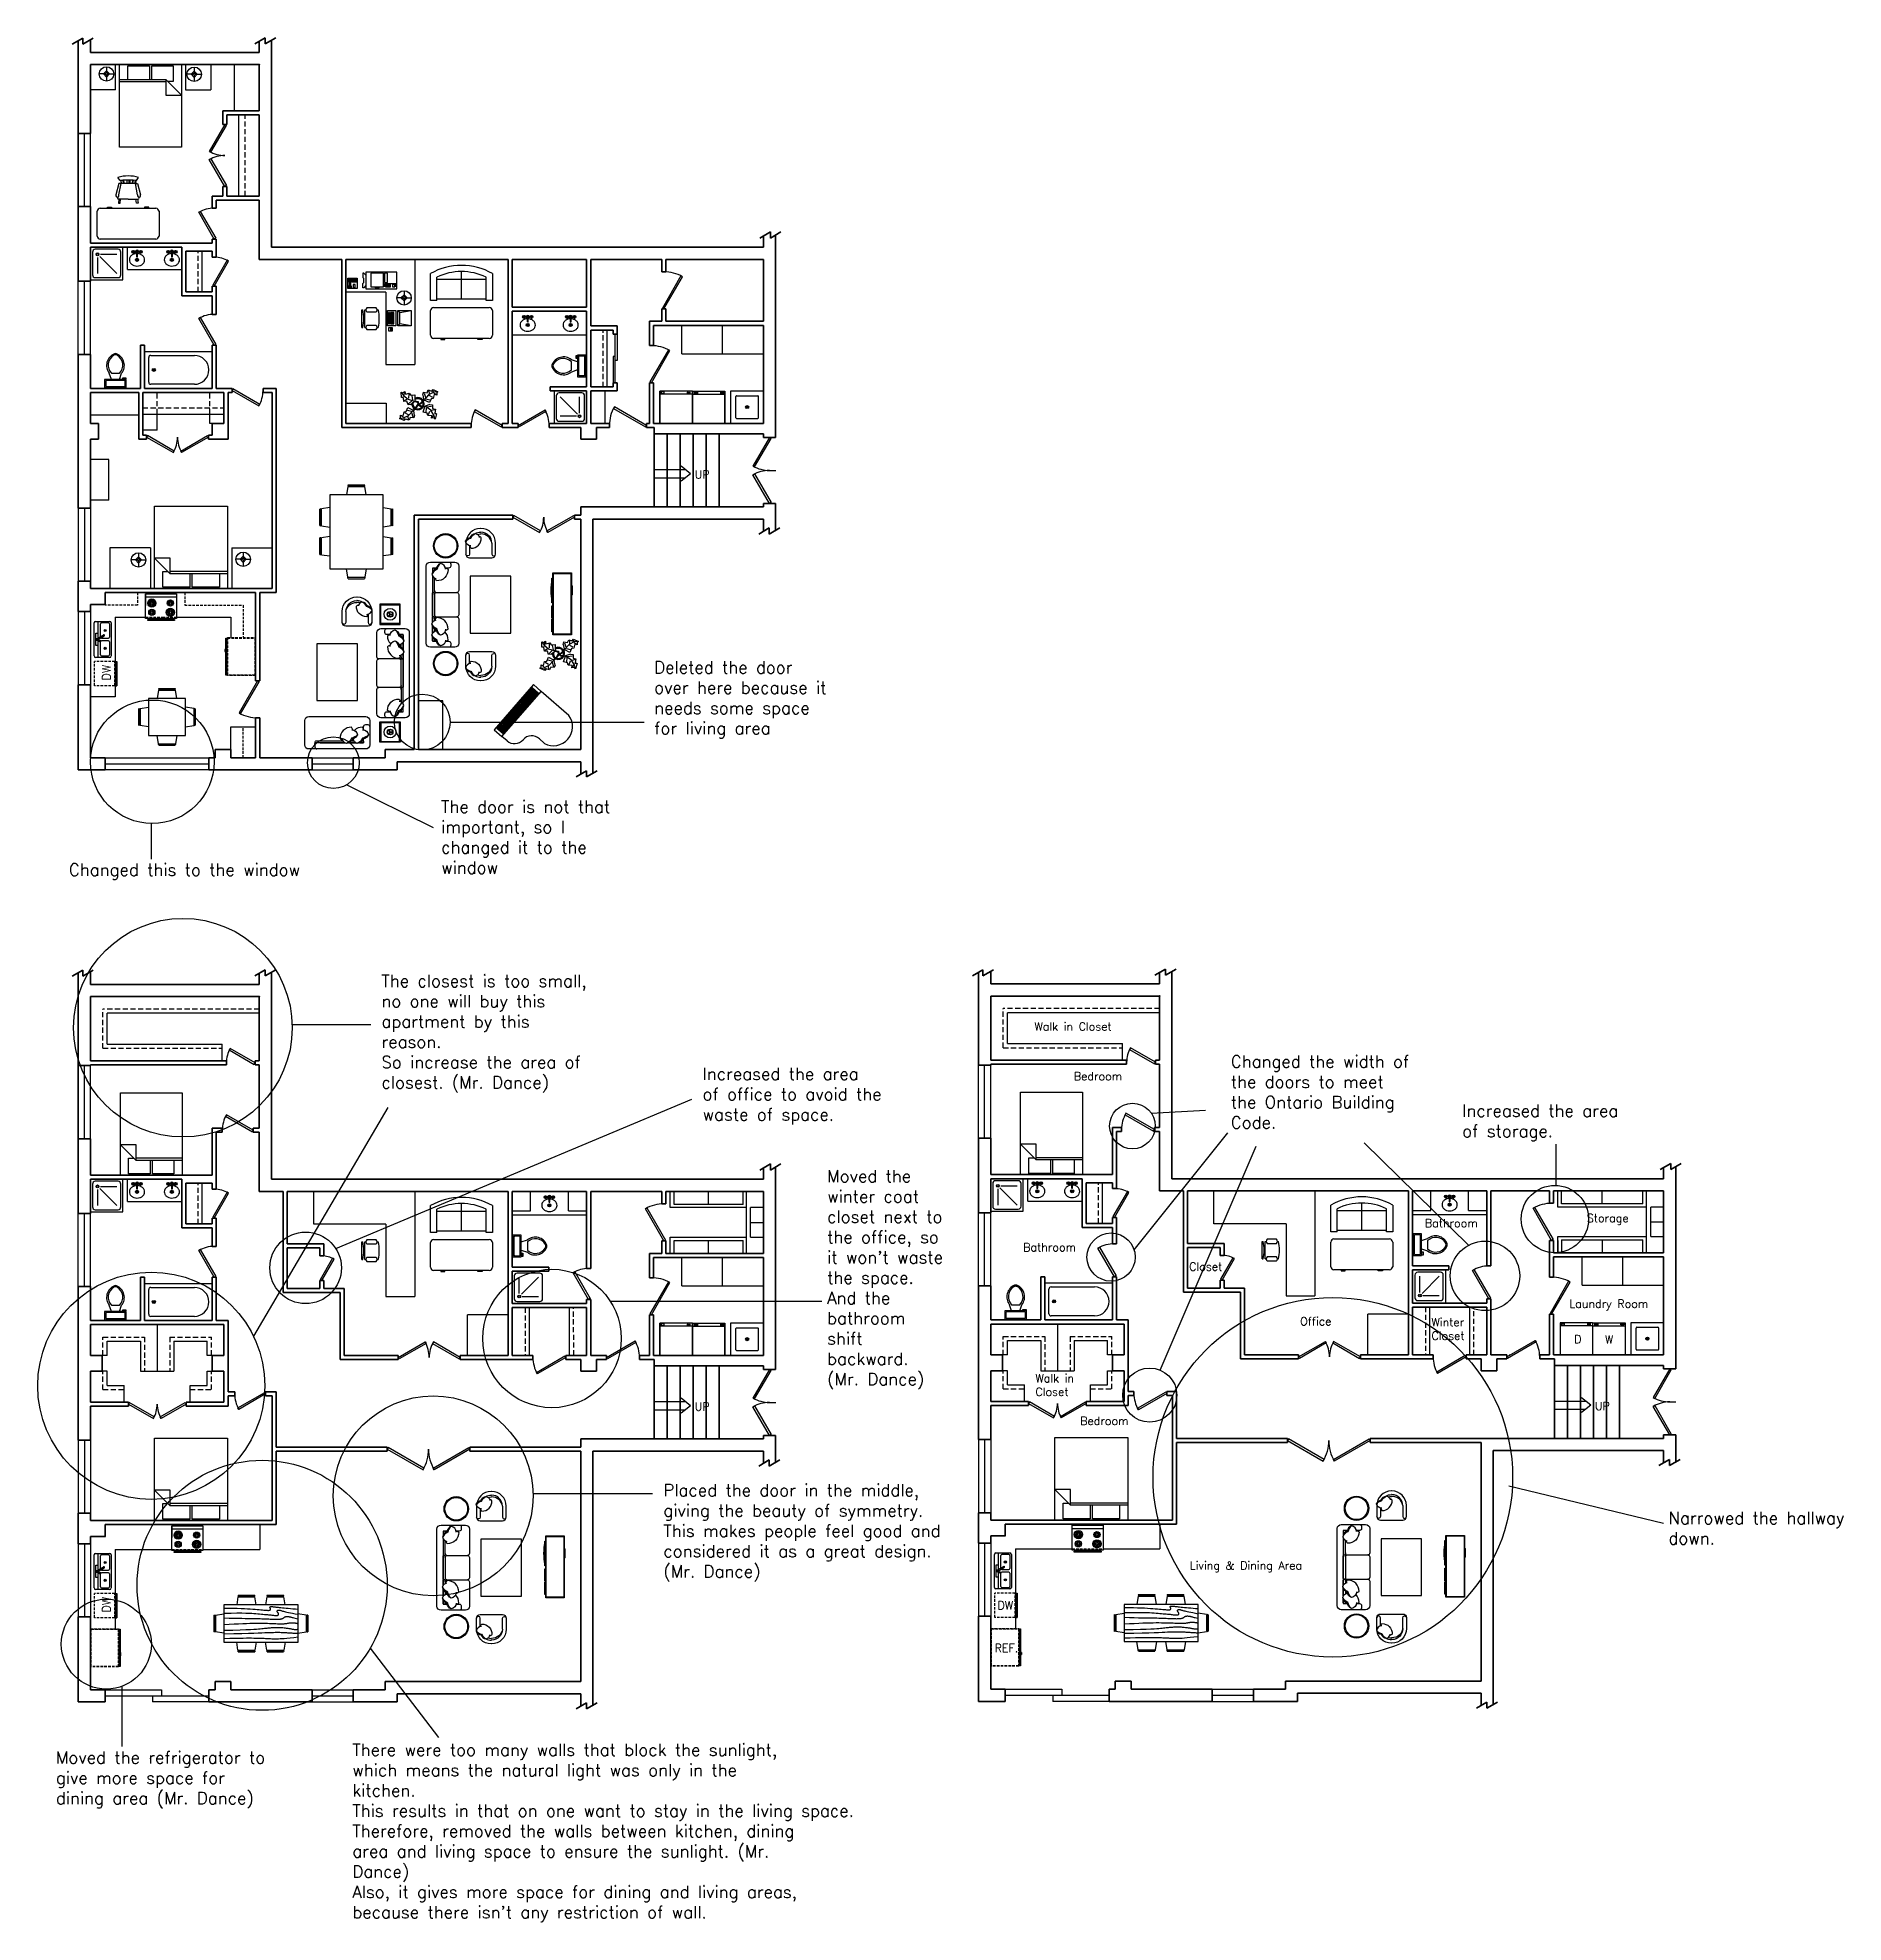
# Model space of a CAD drawing. Header units: millimetres. Extents: x -13274 to 77127, y -114744 to 1151.
# Drawn here: x 30236 to 74721, y -91209 to -44769 of the extents above; entities that cross this region are included whole.
import ezdxf

# ---------------------------------------------------------------- set-up
doc = ezdxf.new("R2010")
doc.units = ezdxf.units.MM
doc.header["$LTSCALE"] = 5
doc.linetypes.add('DASHEDX2', pattern=[38.1, 25.4, -12.7])
doc.linetypes.add('HIDDENX2', pattern=[19.05, 12.7, -6.35])
for name, color, linetype in [('Bathtub', 4, 'Continuous'), ('Bed', 4, 'Continuous'), ('CLoset', 1, 'Continuous'), ('Closet Hidden', 1, 'DASHEDX2'), ('Countertop', 1, 'Continuous'), ('Countertop Hidden', 1, 'HIDDENX2'), ('Dishwasher', 4, 'HIDDENX2'), ('Door', 1, 'Continuous'), ('Living Space', 4, 'Continuous'), ('Office', 4, 'Continuous'), ('Oven', 4, 'Continuous'), ('Plants', 4, 'Continuous'), ('Refrigerator', 1, 'Continuous'), ('Refrigerator Hidden', 1, 'HIDDENX2'), ('Sink', 4, 'Continuous'), ('Storage', 1, 'Continuous'), ('Stove', 4, 'Continuous'), ('Table&Desk&Chair', 4, 'Continuous'), ('text', 1, 'Continuous'), ('Toilet', 4, 'Continuous'), ('Upper Cabinet', 1, 'HIDDENX2'), ('Washing Machine', 4, 'Continuous'), ('Windows', 1, 'Continuous')]:
    doc.layers.add(name, color=color, linetype=linetype)
doc.layers.add('Wall', color=7, linetype='Continuous', lineweight=35)
doc.styles.add('Roman', font='romans')

msp = doc.modelspace()

# ---------------------------------------------------------------- texts
at = {"layer": 'Countertop', "char_height": 200, "attachment_point": 1, "rotation": 90, "style": 'Roman'}
for insert in [(31827.652, -60606.553), (31827.652, -83573.292)]:
    msp.add_mtext_dynamic_manual_height_columns('DW', width=349.03036, gutter_width=50, heights=[0], dxfattribs=dict(at, insert=insert))
at = {"layer": 'Countertop', "char_height": 200, "attachment_point": 1, "style": 'Roman'}
for s, insert in [('D', (68089.752, -76739.786)), ('W', (68849.938, -76749.51)), ('DW', (53885.081, -83297.844)), ('REF.', (53812.235, -84350.214))]:
    msp.add_mtext_dynamic_manual_height_columns(s, width=349.03036, gutter_width=50, heights=[0], dxfattribs=dict(at, insert=insert))
at = {"layer": 'text', "attachment_point": 1, "style": 'Roman'}
for s, width, insert, char_height in [('Deleted the door over here because it needs some space for living area  ', 4812.66796, (45424.778, -60134.457), 300), ('The door is not that important, so I changed it to the window ', 4812.66796, (40175.432, -63569.419), 300), ('Changed this to the window  ', 5798.91695, (31003.316, -65122.128), 300), ('The closest is too small, no one will buy this apartment by this reason. \\PSo increase the area of closest. (Mr. Dance) ', 5577.93563, (38704.734, -67862.367), 300), ('{\\H0.66667x;Walk in Closet}  ', 3697.34792, (54793.17, -69035.238), 300), ('{\\H0.66667x;Walk in Closet}  ', 3697.34792, (54793.17, -69035.238), 300), ('Changed the width of the doors to meet the Ontario Building Code.', 4812.66796, (59630.032, -69848.789), 300), ('Increased the area of office to avoid the waste of space.  ', 4812.66796, (46616.775, -70153.25), 300), ('Bedroom  ', 1947.95209, (55763.154, -70260.183), 200), ('Bedroom  ', 1947.95209, (55763.154, -70260.183), 200), ('Increased the area of storage.', 4812.66796, (65331.784, -71060.902), 300), ("Moved the winter coat closet next to the office, so it won't waste the space. \\PAnd the bathroom shift backward. (Mr. Dance)", 3223.53118, (49685.648, -72672.69), 300), ('{\\H0.66667x;Storage} ', 3697.34792, (68403.177, -73755.293), 300), ('{\\H0.66667x;Storage} ', 3697.34792, (68403.177, -73755.293), 300), ('Bathroom', 3697.34792, (64412.025, -73879.837), 200), ('Bathroom', 3697.34792, (64412.025, -73879.837), 200), ('Bathroom  ', 1947.95209, (54515.179, -74475.955), 200), ('Bathroom  ', 1947.95209, (54515.179, -74475.955), 200), ('Closet  ', 1947.95209, (58605.309, -74952.977), 200), ('Closet  ', 1947.95209, (58605.309, -74952.977), 200), ('{\\H0.66667x;Laundry Room }  ', 3697.34792, (67971.035, -75866.35), 300), ('{\\H0.66667x;Laundry Room }  ', 3697.34792, (67971.035, -75866.35), 300), ('Office  ', 1947.95209, (61337.562, -76299.644), 200), ('Office  ', 1947.95209, (61337.562, -76299.644), 200), ('{\\H0.66667x;Winter \\PCloset  }  ', 3697.34792, (64575.182, -76321.278), 300), ('{\\H0.66667x;Winter \\PCloset  }  ', 3697.34792, (64575.182, -76321.278), 300), ('{\\H0.66667x;Walk in \\PCloset}  ', 1616.9876, (54817.333, -77703.716), 300), ('{\\H0.66667x;Walk in \\PCloset}  ', 1616.9876, (54817.333, -77703.716), 300), ('Bedroom  ', 1947.95209, (55919.635, -78754.553), 200), ('Bedroom  ', 1947.95209, (55919.635, -78754.553), 200), ('Placed the door in the middle, giving the beauty of symmetry. \\PThis makes people feel good and considered it as a great design. (Mr. Dance)', 7661.82045, (45650.793, -80411.906), 300), ('Narrowed the hallway down. ', 4812.66796, (70414.005, -81096.323), 300), ('Living & Dining Area   ', 5479.54502, (58618.522, -82314.483), 200), ('Living & Dining Area   ', 5479.54502, (58618.522, -82314.483), 200), ("There were too many walls that block the sunlight, which means the natural light was only in the kitchen. \\PThis results in that on one want to stay in the living space. \\PTherefore, removed the walls between kitchen, dining area and living space to ensure the sunlight. (Mr. Dance)\\PAlso, it gives more space for dining and living areas, because there isn't any restriction of wall. ", 11891.06244, (37987.316, -86808.492), 300), ('Moved the refrigerator to give more space for dining area (Mr. Dance)   ', 5667.27465, (30684.556, -86998.474), 300)]:
    msp.add_mtext_dynamic_manual_height_columns(s, width=width, gutter_width=50, heights=[0], dxfattribs=dict(at, insert=insert, char_height=char_height))
at = {"layer": 'Wall', "char_height": 200, "attachment_point": 5, "style": 'Roman'}
for insert in [(46606.202, -55534.876), (46606.202, -78501.615), (68786.202, -78488.355)]:
    msp.add_mtext_dynamic_manual_height_columns('UP', width=310.19713, gutter_width=50, heights=[0], dxfattribs=dict(at, insert=insert))

# ---------------------------------------------------------------- blocks, each defined once
blk = doc.blocks.new('Faucet - Bathroom top')
for p, q in [((-4.107, 0.125), (-4.375, 0.125)), ((-3.75, 0.4788), (-3.75, 0.75)), ((-3.5, 0.482), (-3.5, 0.75)), ((-3.1461, 0.125), (-2.875, 0.125)), ((3.143, 0.125), (2.875, 0.125)), ((3.5, 0.4788), (3.5, 0.75)), ((3.75, 0.482), (3.75, 0.75)), ((4.1039, 0.125), (4.375, 0.125)), ((-4.1039, -0.125), (-4.375, -0.125)), ((-3.75, -0.4821), (-3.75, -0.75)), ((-3.5, -0.4789), (-3.5, -0.75)), ((-3.143, -0.125), (-2.875, -0.125)), ((-0.5, -0.8639), (-0.5, -4.5)), ((0.5, -4.5), (0.5, -0.8631)), ((3.1461, -0.125), (2.875, -0.125)), ((3.5, -0.4821), (3.5, -0.75)), ((3.75, -0.4789), (3.75, -0.75)), ((4.107, -0.125), (4.375, -0.125))]:
    blk.add_line(p, q)
for centre, radius in [((-3.625, 0), 1.375), ((-4.625, 0), 0.2795), ((-3.625, 0), 0.5), ((-3.625, 1), 0.2795), ((-2.625, 0), 0.2795), ((0, 0), 0.5), ((3.625, 0), 1.375), ((2.625, 0), 0.2795), ((3.625, 0), 0.5), ((3.625, 1), 0.2795), ((4.625, 0), 0.2795), ((-3.625, -1), 0.2795), ((3.625, -1), 0.2795)]:
    blk.add_circle(centre, radius)
for centre, radius, start, end in [((-3.625, 0), 1, 105.2407, 164.2093), ((-3.625, 0), 1, 16.44125, 74.07887), ((0, 0), 1.5, 289.6514, 250.3603), ((0, 0), 1, 300.3431, 239.7554), ((3.625, 0), 1, 106.12, 164.0884), ((3.625, 0), 1, 16.23422, 73.90469), ((-3.625, 0), 1, 196.2342, 253.9047), ((-3.625, 0), 1, 286.12, 344.0884), ((0, -4.5), 0.5, 180, 0), ((3.625, 0), 1, 196.4413, 254.0789), ((3.625, 0), 1, 285.2407, 344.2093)]:
    blk.add_arc(centre, radius, start, end)
blk = doc.blocks.new('Desk - 30 x 60 in.')
at = {"linetype": 'Continuous'}
for p, q in [((-26.999995, 0), (26.999995, 0)), ((-29.999995, -27), (-29.999995, -3)), ((29.999995, -3), (29.999995, -27)), ((26.999995, -30), (-26.999995, -30)), ((-20.000005, -30), (-20.000005, -31)), ((-20.000005, -31), (-16.000005, -31)), ((-16.000005, -31), (-16.000005, -30)), ((15.999995, -31), (15.999995, -30)), ((19.999995, -31), (15.999995, -31)), ((19.999995, -30), (19.999995, -31))]:
    blk.add_line(p, q, dxfattribs=at)
for centre, start, end in [((-26.499995, -3.5), 98.1301, 171.8699), ((26.499995, -3.5), 8.130102, 81.8699), ((-26.499995, -26.5), 188.1301, 261.8699), ((26.499995, -26.5), 278.1301, 351.8699)]:
    blk.add_arc(centre, 3.535534, start, end, dxfattribs=at)
blk = doc.blocks.new('Sofa - Roundback Loveseat 5 ft.')
at = {"linetype": 'Continuous'}
for p, q in [((-24, -33.99998), (-24, -11.46958)), ((-23.9998, -13.38178), (23.99986, -13.38178)), ((0, -32.44198), (0, -5.99998)), ((24.00004, -33.99998), (24.00004, -11.46958)), ((-24, -32.44198), (24.00004, -32.44198))]:
    blk.add_line(p, q, dxfattribs=at)
for points in [[(-24, -33.99998), (-30, -33.99998), (-30, -7.99998)], [(30.00004, -7.99998), (30.00004, -33.99998), (24.00004, -33.99998)]]:
    blk.add_lwpolyline(points, dxfattribs=at)
for centre, radius, start, end in [((0, -60.24998), 60.24998, 60.13715, 119.8628), ((0, -61.38438), 55.38444, 64.32083, 115.6792)]:
    blk.add_arc(centre, radius, start, end, dxfattribs=at)
blk = doc.blocks.new('Chair - Desk')
at = {"linetype": 'Continuous'}
for p, q in [((-8.5, 0), (-8.5, -1)), ((-8.5, 0), (8.5, 0)), ((8.5, 0), (8.5, -1)), ((-10.5, -5), (-10.5, -14)), ((-8.5, -3), (-8.5, -4)), ((-8.5, -3), (8.5, -3)), ((-8.5, -15), (-8.5, -16)), ((-6.5, -14), (-6.5, -5)), ((-2, -3), (-2, -1.9355)), ((2, -1.9576), (2, -3)), ((6.5, -5), (6.5, -14)), ((8.5, -3), (8.5, -4)), ((8.5, -15), (8.5, -16)), ((10.5, -14), (10.5, -5))]:
    blk.add_line(p, q, dxfattribs=at)
for centre, radius, start, end in [((-8.5, -6.5), 2.5, 36.8699, 143.1301), ((-8.5, -12.5), 2.5, 216.8699, 323.1301), ((0, 34.625), 36.625, 256.5803, 283.4197), ((0, 19.625), 36.625, 256.5803, 283.4197), ((8.5, -6.5), 2.5, 36.8699, 143.1301), ((8.5, -12.5), 2.5, 216.8699, 323.1301)]:
    blk.add_arc(centre, radius, start, end, dxfattribs=at)
blk = doc.blocks.new('Lamp - Table')
at = {"linetype": 'Continuous'}
for p, q in [((-1, 0), (-7, 0)), ((0, 3), (-3, 0)), ((-3, 0), (0, -3)), ((0, 7), (0, 1)), ((3, 0), (0, 3)), ((0, -3), (3, 0)), ((1, 0), (7, 0)), ((0, -1), (0, -7))]:
    blk.add_line(p, q, dxfattribs=at)
for radius in [7, 1]:
    blk.add_circle((0, 0), radius, dxfattribs=at)
blk = doc.blocks.new('Plant - Rubber or Philodendron')
at = {"linetype": 'Continuous'}
for p, q in [((-16.2005, 11.4774), (-13.9899, 8.1064)), ((-16.2005, 11.4774), (-14.8639, 10.7964)), ((-16.0159, 6.3329), (-16.2005, 11.4774)), ((-14.0069, 5.8704), (-16.0159, 6.3329)), ((-15.3434, 6.5514), (-13.9984, 6.9884)), ((-14.8639, 10.7964), (-12.6195, 11.8975)), ((-13.5868, 2.2894), (-14.0069, 5.8704)), ((-13.9899, 8.1064), (-9.5434, 4.7185)), ((-10.6784, 2.491), (-13.5868, 2.2894)), ((-13.3174, 8.325), (-13.0735, 11.0065)), ((-13.1329, 3.1804), (-10.6614, 4.727)), ((-12.6195, 11.8975), (-12.1909, 9.4345)), ((-12.1909, 9.4345), (-8.3829, 10.3)), ((-9.5858, -0.8715), (-10.6784, 2.491)), ((-9.5434, 4.7185), (-4.1917, 2.9888)), ((-9.1318, 0.0195), (-5.9793, 2.9025)), ((-8.8369, 9.409), (-9.0894, 5.6095)), ((-8.3829, 10.3), (-7.0549, 8.501)), ((-7.1228, -0.443), (-3.5248, 2.2131)), ((-7.0549, 8.501), (-3.0284, 8.6941)), ((-4.8529, 4.012), (-5.7184, 7.82)), ((-3.5248, 2.2131), (-3.3011, 2.4355)), ((-3.3011, 2.4355), (-0.5306, 1.7947)), ((-3.0284, 8.6941), (-3.0709, 3.1041)), ((-3.0709, 3.1041), (0.0797, 2.3163)), ((-0.5306, 1.7947), (-0.2255, -0.5527)), ((-0.5306, 1.7947), (-0.5306, 1.7947)), ((0.0797, 2.3163), (0.4866, -0.031)), ((0.4866, -0.031), (2.1141, 0.2298)), ((2.1141, 0.2298), (5.4346, 3.9146)), ((6.1032, 3.6844), (2.8262, -0.031)), ((4.6914, 8.8812), (5.3859, 11.2828)), ((4.6914, 8.8812), (5.5014, 4.4831)), ((5.3859, 11.2828), (8.8871, 10.7908)), ((5.4346, 3.9146), (5.5014, 4.4831)), ((5.9878, 10.4842), (7.1971, 6.3869)), ((11.1089, 1.1958), (6.1032, 3.6844)), ((10.3916, 8.7942), (6.2847, 4.4028)), ((7.7005, 4.8881), (11.5025, 3.9967)), ((8.8871, 10.7908), (9.9809, 13.4933)), ((9.9809, 13.4933), (13.3837, 12.301)), ((15.3859, 11.3055), (10.3916, 8.7942)), ((10.5828, 12.6946), (10.8893, 9.7953)), ((14.2977, 6.1031), (10.9934, 7.9956)), ((12.7005, 4.8994), (11.1089, 1.1958)), ((14.8995, 5.3044), (12.7005, 4.8994)), ((13.3837, 12.301), (14.68, 13.9039)), ((14.5816, 13.2037), (14.3848, 11.8033)), ((14.68, 13.9039), (19.3848, 11.8146)), ((15.7909, 9.1065), (14.8995, 5.3044)), ((15.2875, 10.6053), (17.5907, 9.2105)), ((19.3848, 11.8146), (15.3859, 11.3055)), ((18.1925, 8.4119), (15.7909, 9.1065)), ((19.3848, 11.8146), (18.1868, 10.9119)), ((18.1868, 10.9119), (18.1925, 8.4119)), ((-18.008, -14.1781), (-16.8101, -13.2754)), ((-18.008, -14.1781), (-14.0091, -13.669)), ((-13.3032, -16.2674), (-18.008, -14.1781)), ((-16.8157, -10.7754), (-14.4141, -11.4699)), ((-16.8101, -13.2754), (-16.8157, -10.7754)), ((-13.9107, -12.9688), (-16.2139, -11.574)), ((-14.4141, -11.4699), (-13.5228, -7.6679)), ((-14.0091, -13.669), (-9.0148, -11.1577)), ((-13.5228, -7.6679), (-11.3237, -7.2629)), ((-12.0069, -14.6645), (-13.3032, -16.2674)), ((-13.2048, -15.5672), (-13.008, -14.1668)), ((-12.921, -8.4665), (-9.6166, -10.359)), ((-8.6042, -15.8568), (-12.0069, -14.6645)), ((-11.3237, -7.2629), (-9.7321, -3.5593)), ((-6.3237, -7.2516), (-10.1257, -6.3602)), ((-9.7321, -3.5593), (-4.7264, -6.0479)), ((-7.1228, -0.443), (-9.5858, -0.8715)), ((-9.206, -15.0581), (-9.5126, -12.1588)), ((-9.0148, -11.1577), (-4.9047, -6.8122)), ((-7.5103, -13.1543), (-8.6042, -15.8568)), ((-4.0092, -13.6463), (-7.5103, -13.1543)), ((-4.611, -12.8477), (-5.8203, -8.7504)), ((-2.019, -3.6148), (-4.7264, -6.0479)), ((-4.1246, -6.8466), (-4.0579, -6.2781)), ((-3.3146, -11.2447), (-4.1246, -6.8466)), ((-4.0579, -6.2781), (-0.9375, -3.1608)), ((-3.3146, -11.2447), (-4.0092, -13.6463)), ((-2.019, -3.6148), (-0.2255, -0.5527)), ((-0.9375, -3.1608), (0.5883, -0.8135)), ((0.5883, -0.8135), (2.2447, -2.0916)), ((2.8262, -0.031), (1.3003, -0.5527)), ((1.3003, -0.5527), (2.4193, -1.4655)), ((2.2447, -2.0916), (6.7108, -2.6626)), ((2.4193, -1.4655), (6.895, -2.1175)), ((4.943, -7.9659), (6.7108, -2.6626)), ((8.8321, -9.0266), (4.943, -7.9659)), ((11.6605, -0.5413), (6.895, -2.1175)), ((12.3677, -6.1981), (7.219, -2.6772)), ((8.125, -4.0768), (7.7715, -7.9659)), ((8.3544, -2.7453), (13.1973, -2.1704)), ((9.5392, -11.1479), (8.8321, -9.0266)), ((13.4283, -11.5015), (9.5392, -11.1479)), ((10.2463, -10.4408), (11.6605, -6.9053)), ((11.6605, -0.5413), (14.1354, -0.8948)), ((15.5496, -10.7943), (12.3677, -6.1981)), ((13.0748, -13.9763), (13.4283, -11.5015)), ((15.5496, -13.6228), (13.0748, -13.9763)), ((16.2567, -5.8446), (13.4283, -6.5517)), ((14.8425, -10.7943), (13.7819, -13.2692)), ((14.1354, -0.8948), (14.1354, -4.4304)), ((14.1354, -4.4304), (16.9638, -5.1375)), ((16.6103, -14.6834), (15.5496, -10.7943)), ((16.6103, -14.6834), (15.5496, -13.6228)), ((17.3174, -9.7337), (15.9032, -9.7337)), ((16.9638, -5.1375), (16.2567, -8.673)), ((16.2567, -8.673), (18.0245, -9.7337)), ((18.0245, -9.7337), (16.6103, -14.6834))]:
    blk.add_line(p, q, dxfattribs=at)
for centre, radius, start, end in [((0.0308, 0.1664), 6, 178.6147, 235.1169), ((0.0308, 0.1664), 5, 168.1647, 238.6725), ((0, 0), 6.1275, 34.37569, 120.1028), ((-0.0601, -0.2075), 5.2461, 33.82192, 124.9414), ((-0.2664, 0.1682), 5.2775, 338.4094, 20.03007), ((-0.098, 0.1364), 6.1288, 341.2017, 26.09184), ((-0.0234, 0.3825), 6.1492, 242.5812, 331.2714), ((-0.1102, 0.4886), 5.2883, 247.3711, 327.472)]:
    blk.add_arc(centre, radius, start, end, dxfattribs=at)
blk = doc.blocks.new('Chair - Rocking')
at = {"linetype": 'Continuous'}
for p, q in [((-9, -7.5), (-12, -18.49999)), ((-8, -4.5), (-10, -1.5)), ((-7, -7.5), (-9, -7.5)), ((-9, -18.49999), (-7, -7.5)), ((-8.23428, -6.99939), (-8.3093, -7.47958)), ((-8.23041, -7), (8.23915, -7)), ((-7.5, -4.5), (-7, -7)), ((-6.5, -7), (-7.02225, -4.43)), ((-4.5, -7), (-4.96674, -4.19951)), ((-4, -7), (-4.40532, -4.16272)), ((-1.5, -4.05012), (-1.5, -7)), ((-1, -7), (-1, -4.05012)), ((1, -7), (1, -4.04655)), ((1.5, -4.05012), (1.5, -7)), ((4, -7), (4.40187, -4.18694)), ((4.5, -7), (4.96761, -4.19437)), ((6.5, -7), (7, -4.4057)), ((7.5, -4.5), (7, -7)), ((7, -7.5), (9, -7.5)), ((9, -18.49999), (7, -7.5)), ((8, -4.5), (10, -1.5)), ((8.31071, -7.48854), (8.23449, -7.00073)), ((9, -7.5), (12, -18.49999)), ((-10.36644, -20.64523), (-10.5, -21.49999)), ((-9, -22.49999), (-9.5, -26.49999)), ((0, -22.49999), (-9.5, -22.49999)), ((-9.5, -26.49999), (-8, -26.49999)), ((-8, -26.49999), (-7.5, -22.49999)), ((0, -22.49999), (9.5, -22.49999)), ((8, -26.49999), (7.5, -22.49999)), ((9.5, -26.49999), (8, -26.49999)), ((9, -22.49999), (9.5, -26.49999)), ((10.5, -21.49999), (10.3575, -20.58798))]:
    blk.add_line(p, q, dxfattribs=at)
for centre, radius, start, end in [((0, -34.08333), 34.08333, 72.93847, 107.0615), ((0, -68.25004), 64.25, 93.92211, 97.15267), ((0, -68.25004), 64.25, 82.84733, 93.92211), ((-10.5, -18.99999), 1.58114, 161.5651, 18.43495), ((-9.5, -21.49999), 1, 180, 270), ((10.5, -18.99999), 1.58114, 161.5651, 18.43495), ((9.5, -21.49999), 1, 270, 0)]:
    blk.add_arc(centre, radius, start, end, dxfattribs=at)
blk = doc.blocks.new('Phone - Desk')
at = {"linetype": 'Continuous'}
for p, q in [((-4.5, -5), (-4.5, 5)), ((-4.5, 5), (4.5, 5)), ((-4, 4.5), (-4, 2)), ((-4, 2), (-3.25, 2)), ((-3.75, 4.5), (-3.75, 2.25)), ((-1.25, 4.5), (-3.75, 4.5)), ((-3.75, 2.25), (-3.25, 2.25)), ((-3.25, 4), (-3.25, -4)), ((-3.25, 4), (-1.75, 4)), ((-1.75, -4), (-1.75, 4)), ((-1.75, 2.25), (-1.25, 2.25)), ((-1.75, 2), (-1, 2)), ((-1.25, 2.25), (-1.25, 4.5)), ((-1, 2), (-1, 4.5)), ((4, 3.5), (-0.5, 3.5)), ((-0.5, 3.5), (-0.5, 1.5)), ((-0.5, 2.5), (4, 2.5)), ((-0.5, 1.5), (4, 1.5)), ((4, 1.5), (4, 3.5)), ((4.5, 5), (4.5, -5)), ((4.5, -5), (-4.5, -5)), ((-3.75, -2.25), (-3.25, -2.25)), ((-3.75, -4.5), (-3.75, -2.25)), ((-1.25, -4.5), (-3.75, -4.5)), ((-3.25, -4), (-1.75, -4)), ((-1.75, -2.25), (-1.25, -2.25)), ((-1.25, -2.25), (-1.25, -4.5)), ((2.75, -1), (0.75, -1)), ((0.75, -1), (0.75, -4)), ((0.75, -4), (2.75, -4)), ((2.75, -4), (2.75, -1))]:
    blk.add_line(p, q, dxfattribs=at)
blk = doc.blocks.new('Copy Machine')
at = {"linetype": 'Continuous'}
for p, q in [((0, 0), (0, -16)), ((30, 0), (0, 0)), ((30, -16), (30, 0)), ((-3, -1), (-3, -5)), ((-2, -1), (-3, -1)), ((-3, -5), (-2, -6)), ((-3, -11), (-2, -10)), ((-3, -15), (-3, -11)), ((-2, -15), (-3, -15)), ((0, -3), (-2, -1)), ((-2, -10), (-2, -6)), ((0, -13), (-2, -15)), ((0, -16), (30, -16)), ((5, -1), (5, -14)), ((17, -1), (5, -1)), ((5, -14), (17, -14)), ((9, -14), (9, -15)), ((9, -15), (13, -15)), ((13, -15), (13, -14)), ((17, -14), (17, -1)), ((18, -1), (18, -10)), ((21, -1), (18, -1)), ((18, -10), (21, -10)), ((18, -14), (18, -11)), ((18, -11), (29, -11)), ((24, -12), (19, -12)), ((19, -12), (19, -14)), ((24, -13), (19, -13)), ((19, -14), (24, -14)), ((20, -12), (20, -14)), ((21, -10), (21, -1)), ((21, -14), (21, -12)), ((22, -12), (22, -14)), ((23, -14), (23, -12)), ((24, -14), (24, -12)), ((28, -12), (26, -12)), ((26, -12), (26, -14)), ((26, -14), (28, -14)), ((28, -14), (28, -12)), ((29, -11), (29, -14))]:
    blk.add_line(p, q, dxfattribs=at)
blk = doc.blocks.new('Faucet - single handle top')
for p, q in [((0.1, -0.3), (-2.3, -4.3)), ((-2.3, -4.3), (-1.4, -4.8)), ((-1.4, -4.8), (0.6, -0.5)), ((-0.1, -1.9), (3.6, -8.2)), ((4.4, -7.7), (0.7, -1.2))]:
    blk.add_line(p, q)
for points in [[(-0.9, -2), (-6, -2), (-6, 0), (6, 0), (6, -2), (1.2, -2)], [(0, -2), (-0.1, -2)]]:
    blk.add_lwpolyline(points)
for centre, radius, start, end in [((0, -1), 0.75, 269.2246, 216.2304), ((4, -7.9), 0.5, 210, 30)]:
    blk.add_arc(centre, radius, start, end)
blk = doc.blocks.new('Piano - Baby Grand')
at = {"linetype": 'Continuous'}
for p, q in [((-29, 8.250005), (-29, -27.249995)), ((7, 1.250005), (7, 8.250005)), ((-29, -27.249995), (-29, -37.249995)), ((29, -27.249995), (-29, -27.249995)), ((-26, -36.249995), (-26, -28.249995)), ((-26, -28.249995), (26, -28.249995)), ((-26, -36.249995), (-25, -36.249995)), ((-25.25, -33.249995), (-25.25, -28.249995)), ((-25, -33.249995), (-25.25, -33.249995)), ((-24.75, -33.249995), (-25, -33.249995)), ((-25, -36.249995), (-25, -33.249995)), ((-25, -36.249995), (-24, -36.249995)), ((-24.75, -28.249995), (-24.75, -33.249995)), ((-24.25, -33.249995), (-24.25, -28.249995)), ((-24, -33.249995), (-24.25, -33.249995)), ((-23.75, -33.249995), (-24, -33.249995)), ((-24, -36.249995), (-24, -33.249995)), ((-24, -36.249995), (-23, -36.249995)), ((-23.75, -28.249995), (-23.75, -33.249995)), ((-23, -36.249995), (-23, -28.249995)), ((-23, -36.249995), (-22, -36.249995)), ((-22.25, -33.249995), (-22.25, -28.249995)), ((-22, -33.249995), (-22.25, -33.249995)), ((-21.75, -33.249995), (-22, -33.249995)), ((-22, -36.249995), (-22, -33.249995)), ((-22, -36.249995), (-21, -36.249995)), ((-21.75, -28.249995), (-21.75, -33.249995)), ((-21.25, -33.249995), (-21.25, -28.249995)), ((-21, -33.249995), (-21.25, -33.249995)), ((-20.75, -33.249995), (-21, -33.249995)), ((-21, -36.249995), (-21, -33.249995)), ((-21, -36.249995), (-20, -36.249995)), ((-20.75, -28.249995), (-20.75, -33.249995)), ((-20.25, -33.249995), (-20.25, -28.249995)), ((-20, -33.249995), (-20.25, -33.249995)), ((-19.75, -33.249995), (-20, -33.249995)), ((-20, -36.249995), (-20, -33.249995)), ((-20, -36.249995), (-19, -36.249995)), ((-19.75, -28.249995), (-19.75, -33.249995)), ((-19, -36.249995), (-19, -28.249995)), ((-19, -36.249995), (-18, -36.249995)), ((-18.25, -33.249995), (-18.25, -28.249995)), ((-18, -33.249995), (-18.25, -33.249995)), ((-17.75, -33.249995), (-18, -33.249995)), ((-18, -36.249995), (-18, -33.249995)), ((-18, -36.249995), (-17, -36.249995)), ((-17.75, -28.249995), (-17.75, -33.249995)), ((-17.25, -33.249995), (-17.25, -28.249995)), ((-17, -33.249995), (-17.25, -33.249995)), ((-16.75, -33.249995), (-17, -33.249995)), ((-17, -36.249995), (-17, -33.249995)), ((-17, -36.249995), (-16, -36.249995)), ((-16.75, -28.249995), (-16.75, -33.249995)), ((-16, -36.249995), (-16, -28.249995)), ((-16, -36.249995), (-15, -36.249995)), ((-15.25, -33.249995), (-15.25, -28.249995)), ((-15, -33.249995), (-15.25, -33.249995)), ((-14.75, -33.249995), (-15, -33.249995)), ((-15, -36.249995), (-15, -33.249995)), ((-15, -36.249995), (-14, -36.249995)), ((-14.75, -28.249995), (-14.75, -33.249995)), ((-14.25, -33.249995), (-14.25, -28.249995)), ((-14, -33.249995), (-14.25, -33.249995)), ((-13.75, -33.249995), (-14, -33.249995)), ((-14, -36.249995), (-14, -33.249995)), ((-14, -36.249995), (-13, -36.249995)), ((-13.75, -28.249995), (-13.75, -33.249995)), ((-13.25, -33.249995), (-13.25, -28.249995)), ((-13, -33.249995), (-13.25, -33.249995)), ((-12.75, -33.249995), (-13, -33.249995)), ((-13, -36.249995), (-13, -33.249995)), ((-13, -36.249995), (-12, -36.249995)), ((-12.75, -28.249995), (-12.75, -33.249995)), ((-12, -36.249995), (-12, -28.249995)), ((-12, -36.249995), (-11, -36.249995)), ((-11.25, -33.249995), (-11.25, -28.249995)), ((-11, -33.249995), (-11.25, -33.249995)), ((-10.75, -33.249995), (-11, -33.249995)), ((-11, -36.249995), (-11, -33.249995)), ((-11, -36.249995), (-10, -36.249995)), ((-10.75, -28.249995), (-10.75, -33.249995)), ((-10.25, -33.249995), (-10.25, -28.249995)), ((-10, -33.249995), (-10.25, -33.249995)), ((-9.75, -33.249995), (-10, -33.249995)), ((-10, -36.249995), (-10, -33.249995)), ((-10, -36.249995), (-9, -36.249995)), ((-9.75, -28.249995), (-9.75, -33.249995)), ((-9, -36.249995), (-9, -28.249995)), ((-9, -36.249995), (-8, -36.249995)), ((-8.25, -33.249995), (-8.25, -28.249995)), ((-8, -33.249995), (-8.25, -33.249995)), ((-7.75, -33.249995), (-8, -33.249995)), ((-8, -36.249995), (-8, -33.249995)), ((-8, -36.249995), (-7, -36.249995)), ((-7.75, -28.249995), (-7.75, -33.249995)), ((-7.25, -33.249995), (-7.25, -28.249995)), ((-7, -33.249995), (-7.25, -33.249995)), ((-6.75, -33.249995), (-7, -33.249995)), ((-7, -36.249995), (-7, -33.249995)), ((-7, -36.249995), (-6, -36.249995)), ((-6.75, -28.249995), (-6.75, -33.249995)), ((-6.25, -33.249995), (-6.25, -28.249995)), ((-6, -33.249995), (-6.25, -33.249995)), ((-5.75, -33.249995), (-6, -33.249995)), ((-6, -36.249995), (-6, -33.249995)), ((-6, -36.249995), (-5, -36.249995)), ((-5.75, -28.249995), (-5.75, -33.249995)), ((-5, -36.249995), (-5, -28.249995)), ((-5, -36.249995), (-4, -36.249995)), ((-4.25, -33.249995), (-4.25, -28.249995)), ((-4, -33.249995), (-4.25, -33.249995)), ((-3.75, -33.249995), (-4, -33.249995)), ((-4, -36.249995), (-4, -33.249995)), ((-4, -36.249995), (-3, -36.249995)), ((-3.75, -28.249995), (-3.75, -33.249995)), ((-3.25, -33.249995), (-3.25, -28.249995)), ((-3, -33.249995), (-3.25, -33.249995)), ((-2.75, -33.249995), (-3, -33.249995)), ((-3, -36.249995), (-3, -33.249995)), ((-3, -36.249995), (-2, -36.249995)), ((-2.75, -28.249995), (-2.75, -33.249995)), ((-2, -36.249995), (-2, -28.249995)), ((-2, -36.249995), (-1, -36.249995)), ((-1.25, -33.249995), (-1.25, -28.249995)), ((-1, -33.249995), (-1.25, -33.249995)), ((-0.75, -33.249995), (-1, -33.249995)), ((-1, -36.249995), (-1, -33.249995)), ((-1, -36.249995), (0, -36.249995)), ((-0.75, -28.249995), (-0.75, -33.249995)), ((-0.25, -33.249995), (-0.25, -28.249995)), ((0, -33.249995), (-0.25, -33.249995)), ((0.25, -33.249995), (0, -33.249995)), ((0, -36.249995), (0, -33.249995)), ((0, -36.249995), (1, -36.249995)), ((0.25, -28.249995), (0.25, -33.249995)), ((0.75, -33.249995), (0.75, -28.249995)), ((1, -33.249995), (0.75, -33.249995)), ((1.25, -33.249995), (1, -33.249995)), ((1, -36.249995), (1, -33.249995)), ((1, -36.249995), (2, -36.249995)), ((1.25, -28.249995), (1.25, -33.249995)), ((2, -36.249995), (2, -28.249995)), ((2, -36.249995), (3, -36.249995)), ((2.75, -33.249995), (2.75, -28.249995)), ((3, -33.249995), (2.75, -33.249995)), ((3.25, -33.249995), (3, -33.249995)), ((3, -36.249995), (3, -33.249995)), ((3, -36.249995), (4, -36.249995)), ((3.25, -28.249995), (3.25, -33.249995)), ((3.75, -33.249995), (3.75, -28.249995)), ((4, -33.249995), (3.75, -33.249995)), ((4.25, -33.249995), (4, -33.249995)), ((4, -36.249995), (4, -33.249995)), ((4, -36.249995), (5, -36.249995)), ((4.25, -28.249995), (4.25, -33.249995)), ((5, -36.249995), (5, -28.249995)), ((5, -36.249995), (6, -36.249995)), ((5.75, -33.249995), (5.75, -28.249995)), ((6, -33.249995), (5.75, -33.249995)), ((6.25, -33.249995), (6, -33.249995)), ((6, -36.249995), (6, -33.249995)), ((6, -36.249995), (7, -36.249995)), ((6.25, -28.249995), (6.25, -33.249995)), ((6.75, -33.249995), (6.75, -28.249995)), ((7, -33.249995), (6.75, -33.249995)), ((7.25, -33.249995), (7, -33.249995)), ((7, -36.249995), (7, -33.249995)), ((7, -36.249995), (8, -36.249995)), ((7.25, -28.249995), (7.25, -33.249995)), ((7.75, -33.249995), (7.75, -28.249995)), ((8, -33.249995), (7.75, -33.249995)), ((8.25, -33.249995), (8, -33.249995)), ((8, -36.249995), (8, -33.249995)), ((8, -36.249995), (9, -36.249995)), ((8.25, -28.249995), (8.25, -33.249995)), ((9, -36.249995), (9, -28.249995)), ((9, -36.249995), (10, -36.249995)), ((9.75, -33.249995), (9.75, -28.249995)), ((10, -33.249995), (9.75, -33.249995)), ((10.25, -33.249995), (10, -33.249995)), ((10, -36.249995), (10, -33.249995)), ((10, -36.249995), (11, -36.249995)), ((10.25, -28.249995), (10.25, -33.249995)), ((10.75, -33.249995), (10.75, -28.249995)), ((11, -33.249995), (10.75, -33.249995)), ((11.25, -33.249995), (11, -33.249995)), ((11, -36.249995), (11, -33.249995)), ((11, -36.249995), (12, -36.249995)), ((11.25, -28.249995), (11.25, -33.249995)), ((12, -36.249995), (12, -28.249995)), ((12, -36.249995), (13, -36.249995)), ((12.75, -33.249995), (12.75, -28.249995)), ((13, -33.249995), (12.75, -33.249995)), ((13.25, -33.249995), (13, -33.249995)), ((13, -36.249995), (13, -33.249995)), ((13, -36.249995), (14, -36.249995)), ((13.25, -28.249995), (13.25, -33.249995)), ((13.75, -33.249995), (13.75, -28.249995)), ((14, -33.249995), (13.75, -33.249995)), ((14.25, -33.249995), (14, -33.249995)), ((14, -36.249995), (14, -33.249995)), ((14, -36.249995), (15, -36.249995)), ((14.25, -28.249995), (14.25, -33.249995)), ((14.75, -33.249995), (14.75, -28.249995)), ((15, -33.249995), (14.75, -33.249995)), ((15.25, -33.249995), (15, -33.249995)), ((15, -36.249995), (15, -33.249995)), ((15, -36.249995), (16, -36.249995)), ((15.25, -28.249995), (15.25, -33.249995)), ((16, -36.249995), (16, -28.249995)), ((16, -36.249995), (17, -36.249995)), ((16.75, -33.249995), (16.75, -28.249995)), ((17, -33.249995), (16.75, -33.249995)), ((17.25, -33.249995), (17, -33.249995)), ((17, -36.249995), (17, -33.249995)), ((17, -36.249995), (18, -36.249995)), ((17.25, -28.249995), (17.25, -33.249995)), ((17.75, -33.249995), (17.75, -28.249995)), ((18, -33.249995), (17.75, -33.249995)), ((18.25, -33.249995), (18, -33.249995)), ((18, -36.249995), (18, -33.249995)), ((18, -36.249995), (19, -36.249995)), ((18.25, -28.249995), (18.25, -33.249995)), ((19, -36.249995), (19, -28.249995)), ((19, -36.249995), (20, -36.249995)), ((19.75, -33.249995), (19.75, -28.249995)), ((20, -33.249995), (19.75, -33.249995)), ((20.25, -33.249995), (20, -33.249995)), ((20, -36.249995), (20, -33.249995)), ((20, -36.249995), (21, -36.249995)), ((20.25, -28.249995), (20.25, -33.249995)), ((20.75, -33.249995), (20.75, -28.249995)), ((21, -33.249995), (20.75, -33.249995)), ((21.25, -33.249995), (21, -33.249995)), ((21, -36.249995), (21, -33.249995)), ((21, -36.249995), (22, -36.249995)), ((21.25, -28.249995), (21.25, -33.249995)), ((21.75, -33.249995), (21.75, -28.249995)), ((22, -33.249995), (21.75, -33.249995)), ((22.25, -33.249995), (22, -33.249995)), ((22, -36.249995), (22, -33.249995)), ((22, -36.249995), (23, -36.249995)), ((22.25, -28.249995), (22.25, -33.249995)), ((23, -36.249995), (23, -28.249995)), ((23, -36.249995), (24, -36.249995)), ((23.75, -33.249995), (23.75, -28.249995)), ((24, -33.249995), (23.75, -33.249995)), ((24.25, -33.249995), (24, -33.249995)), ((24, -36.249995), (24, -33.249995)), ((24, -36.249995), (25, -36.249995)), ((24.25, -28.249995), (24.25, -33.249995)), ((24.75, -33.249995), (24.75, -28.249995)), ((25, -33.249995), (24.75, -33.249995)), ((25.25, -33.249995), (25, -33.249995)), ((25, -36.249995), (25, -33.249995)), ((25, -36.249995), (26, -36.249995)), ((25.25, -28.249995), (25.25, -33.249995)), ((26, -36.249995), (26, -28.249995)), ((29, -20.749995), (29, -27.249995)), ((29, -37.249995), (29, -27.249995)), ((-29, -37.249995), (29, -37.249995))]:
    blk.add_line(p, q, dxfattribs=at)
for centre, radius, start, end in [((-11, 4.327585), 18.42241, 12.29325, 167.7067), ((18, 1.250005), 11, 177.3974, 270), ((18, -20.749995), 11, 0, 90)]:
    blk.add_arc(centre, radius, start, end, dxfattribs=at)
blk = doc.blocks.new('Entertainment Center')
at = {"linetype": 'Continuous'}
for p, q in [((-4, 0), (-5, -1)), ((4, 0), (-4, 0)), ((5, -1), (4, 0)), ((-17, -19), (-17, -1)), ((-17, -1), (43, -1)), ((-16.5, -18.5), (-16.5, -1.5)), ((-16.5, -1.5), (42.5, -1.5)), ((42.5, -1.5), (42.5, -18.5)), ((43, -1), (43, -19)), ((43, -19), (-17, -19)), ((42.5, -18.5), (-16.5, -18.5)), ((-12, -20), (-12, -19)), ((12, -20), (-12, -20)), ((12, -19), (12, -20)), ((15, -20), (15, -19)), ((27, -20), (15, -20)), ((27, -19), (27, -20)), ((28, -20), (28, -19)), ((40, -20), (28, -20)), ((40, -19), (40, -20))]:
    blk.add_line(p, q, dxfattribs=at)
blk.add_arc((0, 40), 61, 259.6111, 280.3889, dxfattribs=at)
blk = doc.blocks.new('Computer Terminal')
at = {"linetype": 'Continuous'}
for p, q in [((-10, 11.5), (5, 11.5)), ((-8, 0.5), (-10, 11.5)), ((-10, -1.5), (-10, 11.5)), ((-10, -1.5), (-8, 0.5)), ((3, 0.5), (-8, 0.5)), ((5, 11.5), (3, 0.5)), ((3, 0.5), (5, -1.5)), ((5, 11.5), (5, -1.5)), ((5, -1.5), (-10, -1.5)), ((-10, -11.5), (-10, -3.5)), ((-10, -3.5), (5, -3.5)), ((5, -11.5), (-10, -11.5)), ((-8, -5.5), (-8, -8.5)), ((3, -5.5), (-8, -5.5)), ((3, -6.5), (-8, -6.5)), ((-8, -7.5), (3, -7.5)), ((-8, -8.5), (3, -8.5)), ((-8, -9.5), (-8, -10.5)), ((3, -9.5), (-8, -9.5)), ((-8, -10.5), (3, -10.5)), ((3, -8.5), (3, -5.5)), ((3, -10.5), (3, -9.5)), ((5, -3.5), (5, -11.5)), ((10, -6.5), (7, -6.5)), ((7, -6.5), (7, -10.5)), ((7, -10.5), (10, -10.5)), ((9.5, -7.5), (7.5, -7.5)), ((7.5, -7.5), (7.5, -8.5)), ((7.5, -8.5), (9.5, -8.5)), ((8.5, -7.5), (8.5, -8.5)), ((9.5, -8.5), (9.5, -7.5)), ((10, -10.5), (10, -6.5))]:
    blk.add_line(p, q, dxfattribs=at)
blk = doc.blocks.new('Dining Set - 36 x 72 in.')
at = {"linetype": 'Continuous'}
for p, q in [((-22.2343, 26.00059), (-23.4847, 17.99762)), ((-22.2304, 26), (-5.7608, 26)), ((-22, 27.5), (-22.1562, 26.50042)), ((-5.8416, 26.5), (-22.1534, 26.5)), ((-22, 27.5), (-6, 27.5)), ((-5.8437, 26.49966), (-6, 27.5)), ((-4.5152, 17.99762), (-5.7655, 25.99926)), ((5.7657, 26.00059), (4.5153, 17.99762)), ((5.7696, 26), (22.2392, 26)), ((6, 27.5), (5.8438, 26.50042)), ((22.1584, 26.5), (5.8466, 26.5)), ((6, 27.5), (22, 27.5)), ((22.1563, 26.49966), (22, 27.5)), ((23.4848, 17.99762), (22.2345, 25.99926)), ((-45.5, 8), (-44.5004, 8.15617)), ((-45.5, 8), (-45.5, -8)), ((-44.5, -8.15843), (-44.5, 8.15338)), ((-44.0006, 8.23428), (-35.9976, 9.48474)), ((-44, 8.23041), (-44, -8.23915)), ((36, 18), (-36, 18)), ((-36, 18), (-36, -18)), ((44.0006, 8.23428), (35.9976, 9.48474)), ((36, -18), (36, 18)), ((44, 8.23041), (44, -8.23915)), ((44.5, -8.15843), (44.5, 8.15338)), ((45.5, 8), (44.5005, 8.15617)), ((45.5, 8), (45.5, -8)), ((-44.4997, -8.15631), (-45.5, -8)), ((-35.9976, -9.48476), (-43.9993, -8.2345)), ((-36, -18), (36, -18)), ((-22.2343, -26.0006), (-23.4847, -17.99762)), ((-4.5152, -17.99762), (-5.7655, -25.99928)), ((5.7657, -26.0006), (4.5153, -17.99762)), ((23.4848, -17.99762), (22.2345, -25.99928)), ((35.9976, -9.48476), (43.9993, -8.2345)), ((44.4997, -8.15631), (45.5, -8)), ((-22.2304, -26), (-5.7608, -26)), ((-22, -27.5), (-22.1562, -26.50044)), ((-5.8416, -26.5), (-22.1534, -26.5)), ((-22, -27.5), (-6, -27.5)), ((-5.8437, -26.49967), (-6, -27.5)), ((5.7696, -26), (22.2392, -26)), ((6, -27.5), (5.8438, -26.50044)), ((22.1584, -26.5), (5.8466, -26.5)), ((6, -27.5), (22, -27.5)), ((22.1563, -26.49967), (22, -27.5))]:
    blk.add_line(p, q, dxfattribs=at)
for points in [[(-36, 15), (-31.1772, 14.97754), (-26.8079, 14.91406), (-22.8538, 14.81543), (-19.276, 14.6875), (-16.0362, 14.53613), (-13.0957, 14.36718), (-10.4159, 14.18652), (-7.9583, 14), (-5.6904, 13.81315), (-3.6035, 13.63021), (-1.6954, 13.45508), (0.0365, 13.29166), (1.5945, 13.14388), (2.9811, 13.01562), (4.1988, 12.9108), (5.25, 12.83333), (6.1393, 12.78613), (6.8802, 12.76823), (7.4883, 12.77767), (7.9792, 12.8125), (8.3685, 12.87077), (8.6719, 12.95052), (8.9049, 13.0498), (9.0833, 13.16666), (9.2205, 13.29899), (9.3216, 13.44401), (9.3895, 13.59879), (9.4271, 13.76041), (9.4373, 13.92594), (9.4232, 14.09245), (9.3875, 14.257), (9.3333, 14.41666), (9.2638, 14.56917), (9.1836, 14.71484), (9.0975, 14.85465), (9.0104, 14.98958), (8.9272, 15.1206), (8.8529, 15.2487), (8.7922, 15.37483), (8.75, 15.5), (8.7305, 15.62467), (8.7344, 15.74739), (8.7617, 15.86621), (8.8125, 15.97916), (8.8867, 16.08431), (8.9844, 16.17968), (9.1055, 16.26334), (9.25, 16.33333), (9.4189, 16.38802), (9.6172, 16.42708), (9.8506, 16.45052), (10.125, 16.45833), (10.4463, 16.45052), (10.8203, 16.42708), (11.2529, 16.38802), (11.75, 16.33333), (12.3184, 16.26318), (12.9694, 16.17838), (13.7151, 16.07991), (14.5677, 15.96875), (15.5395, 15.84586), (16.6426, 15.71224), (17.8893, 15.56884), (19.2917, 15.41666), (20.859, 15.25667), (22.5879, 15.08984), (24.4721, 14.91715), (26.5052, 14.73958), (28.6809, 14.5581), (30.9929, 14.3737), (33.4347, 14.18733), (36, 14)], [(-36, 10), (-28.9766, 10.14274), (-23.1725, 10.20442), (-18.4241, 10.19775), (-14.5677, 10.13541), (-11.4399, 10.03011), (-8.877, 9.89453), (-6.7154, 9.74137), (-4.7917, 9.58333), (-2.9698, 9.43082), (-1.2246, 9.28515), (0.4415, 9.14534), (2.026, 9.01041), (3.5266, 8.87939), (4.9408, 8.7513), (6.266, 8.62516), (7.5, 8.5), (8.6411, 8.37549), (9.6914, 8.2539), (10.6538, 8.13818), (11.5312, 8.03125), (12.3267, 7.93603), (13.043, 7.85547), (13.6831, 7.79248), (14.25, 7.75), (14.7471, 7.7303), (15.1797, 7.73307), (15.5537, 7.75732), (15.875, 7.80208), (16.1494, 7.86637), (16.3828, 7.94922), (16.5811, 8.04964), (16.75, 8.16666), (16.8944, 8.29915), (17.0143, 8.44531), (17.1089, 8.60319), (17.1771, 8.77083), (17.218, 8.94629), (17.2305, 9.1276), (17.2137, 9.31282), (17.1667, 9.5), (17.0895, 9.6875), (16.987, 9.875), (16.8649, 10.0625), (16.7292, 10.25), (16.5856, 10.4375), (16.4401, 10.625), (16.2985, 10.8125), (16.1667, 11), (16.05, 11.18733), (15.9518, 11.3737), (15.8752, 11.5581), (15.8229, 11.73958), (15.798, 11.91715), (15.8034, 12.08984), (15.842, 12.25667), (15.9167, 12.41666), (16.0295, 12.56836), (16.1784, 12.70833), (16.3605, 12.83268), (16.5729, 12.9375), (16.8127, 13.01888), (17.0768, 13.07291), (17.3625, 13.0957), (17.6667, 13.08333), (17.9894, 13.03312), (18.3418, 12.94726), (18.7382, 12.82918), (19.1927, 12.68229), (19.7195, 12.51001), (20.3327, 12.31575), (21.0465, 12.10294), (21.875, 11.875), (22.8357, 11.63354), (23.959, 11.37304), (25.2786, 11.08618), (26.8282, 10.76562), (28.6414, 10.40405), (30.752, 9.99414), (33.1936, 9.52856), (36, 9)], [(-36, 5.5), (-30.7157, 5.3348), (-26.069, 5.20963), (-21.9946, 5.11767), (-18.4271, 5.05208), (-15.3009, 5.00602), (-12.5508, 4.97265), (-10.1112, 4.94515), (-7.9167, 4.91666), (-5.909, 4.88167), (-4.0586, 4.83984), (-2.3429, 4.79215), (-0.7396, 4.73958), (0.7739, 4.6831), (2.22, 4.6237), (3.6213, 4.56233), (5, 4.5), (6.373, 4.43782), (7.7344, 4.3776), (9.0723, 4.32129), (10.375, 4.27083), (11.6309, 4.22819), (12.8281, 4.19531), (13.9551, 4.17415), (15, 4.16666), (15.954, 4.17448), (16.819, 4.19791), (17.6001, 4.23698), (18.3021, 4.29166), (18.9299, 4.36198), (19.4883, 4.44791), (19.9823, 4.54948), (20.4167, 4.66666), (20.7969, 4.79899), (21.1302, 4.94401), (21.4245, 5.09879), (21.6875, 5.26041), (21.9271, 5.42594), (22.1511, 5.59245), (22.3672, 5.757), (22.5834, 5.91666), (22.8065, 6.06868), (23.0404, 6.21093), (23.2879, 6.34147), (23.5521, 6.45833), (23.8358, 6.55957), (24.142, 6.64323), (24.4735, 6.70735), (24.8334, 6.75), (25.2235, 6.76969), (25.642, 6.76692), (26.0858, 6.74267), (26.5521, 6.69791), (27.0379, 6.63362), (27.5404, 6.55078), (28.0565, 6.45036), (28.5834, 6.33333), (29.1242, 6.19987), (29.7071, 6.04687), (30.3661, 5.87044), (31.1354, 5.66666), (32.0493, 5.43164), (33.142, 5.16146), (34.4475, 4.85221), (36, 4.5)], [(-36, -1), (-30.7915, -0.6591), (-26.0195, -0.38216), (-21.6519, -0.16284), (-17.6563, 0.00521), (-14.0005, 0.12833), (-10.6523, 0.21289), (-7.5796, 0.26522), (-4.75, 0.29166), (-2.134, 0.29793), (0.2878, 0.28711), (2.5317, 0.26163), (4.6146, 0.22396), (6.5529, 0.17651), (8.3633, 0.12174), (10.0623, 0.06209), (11.6667, 0), (13.1899, -0.06201), (14.6341, -0.1211), (15.9982, -0.17432), (17.2813, -0.21875), (18.4823, -0.25147), (19.6003, -0.26953), (20.6343, -0.27002), (21.5834, -0.25), (22.4481, -0.20768), (23.2357, -0.14584), (23.9549, -0.06836), (24.6146, 0.02083), (25.2235, 0.11784), (25.7904, 0.21875), (26.3241, 0.31966), (26.8334, 0.41666), (27.3265, 0.50618), (27.8099, 0.58593), (28.2894, 0.65397), (28.7709, 0.70833), (29.2601, 0.74707), (29.763, 0.76823), (30.2855, 0.76985), (30.8334, 0.75), (31.4088, 0.70784), (31.9994, 0.64713), (32.589, 0.57275), (33.1615, 0.48958), (33.7008, 0.4025), (34.1908, 0.3164), (34.6153, 0.23616), (34.9584, 0.16666), (35.2099, 0.11165), (35.3848, 0.07031), (35.504, 0.04069), (35.5886, 0.02083), (35.6594, 0.00879), (35.7377, 0.0026), (35.8442, 0.00032), (36, 0)], [(-36, -6.5), (-27.1843, -6.31267), (-20.084, -6.1263), (-14.469, -5.9419), (-10.1094, -5.76042), (-6.7752, -5.58285), (-4.2363, -5.41016), (-2.2629, -5.24333), (-0.625, -5.08334), (0.8708, -4.93099), (2.2715, -4.78646), (3.5872, -4.64974), (4.8281, -4.52084), (6.0046, -4.39974), (7.127, -4.28646), (8.2053, -4.18099), (9.25, -4.08334), (10.2705, -3.99382), (11.2734, -3.91407), (12.2647, -3.84603), (13.25, -3.79167), (14.2354, -3.75293), (15.2266, -3.73177), (16.2295, -3.73015), (17.25, -3.75), (18.2912, -3.79248), (19.3451, -3.85547), (20.4009, -3.93604), (21.4479, -4.03125), (22.4754, -4.13819), (23.4727, -4.25391), (24.4289, -4.37549), (25.3334, -4.5), (26.1785, -4.62492), (26.9694, -4.74935), (27.7145, -4.87281), (28.4219, -4.99479), (29.1, -5.11483), (29.7572, -5.23242), (30.4016, -5.34709), (31.0417, -5.45834), (31.6837, -5.56437), (32.3262, -5.65821), (32.9658, -5.73153), (33.599, -5.77604), (34.2224, -5.78345), (34.8327, -5.74545), (35.4264, -5.65373), (36, -5.5)], [(-36, -10), (-26.4022, -9.81299), (-18.4675, -9.62891), (-11.9839, -9.45069), (-6.7396, -9.28125), (-2.5226, -9.12354), (0.8789, -8.98047), (3.6769, -8.85498), (6.0833, -8.75), (8.2767, -8.66765), (10.3021, -8.60677), (12.1712, -8.56543), (13.8958, -8.54167), (15.4876, -8.53353), (16.9583, -8.53907), (18.3197, -8.55632), (19.5834, -8.58334), (20.7616, -8.61841), (21.8685, -8.66081), (22.9188, -8.71004), (23.9271, -8.76563), (24.9081, -8.82707), (25.8763, -8.89388), (26.8465, -8.96558), (27.8334, -9.04167), (28.8474, -9.12118), (29.8828, -9.20117), (30.93, -9.27824), (31.9792, -9.34896), (33.0205, -9.40991), (34.0443, -9.45768), (35.0407, -9.48885), (36, -9.5)], [(-36, -14.5), (-30.0881, -14.33513), (-25.0332, -14.21224), (-20.7312, -14.12647), (-17.0781, -14.07292), (-13.97, -14.04671), (-11.3027, -14.04297), (-8.9724, -14.05681), (-6.875, -14.08334), (-4.9224, -14.11833), (-3.0905, -14.16016), (-1.3709, -14.20785), (0.2448, -14.26042), (1.7647, -14.3169), (3.1973, -14.3763), (4.5507, -14.43767), (5.8333, -14.5), (7.0554, -14.5621), (8.235, -14.62175), (9.3922, -14.67652), (10.5469, -14.72396), (11.7192, -14.76164), (12.929, -14.78711), (14.1965, -14.79794), (15.5417, -14.79167), (16.9933, -14.76424), (18.6152, -14.70508), (20.4804, -14.60197), (22.6615, -14.44271), (25.2312, -14.21509), (28.2624, -13.9069), (31.8277, -13.50594), (36, -13)]]:
    blk.add_lwpolyline(points, dxfattribs=at)

# ---------------------------------------------------------------- linework, layer by layer
for p, q in [((45425.16, -55412.553), (46195.906, -55412.553)), ((45425.16, -55612.553), (46195.906, -55612.553)), ((46320.48, -55512.553), (46091.372, -55328.64)), ((46320.48, -55512.553), (46091.372, -55696.466)), ((45425.16, -78379.292), (46195.906, -78379.292)), ((46320.48, -78479.292), (46091.372, -78295.379)), ((46320.48, -78479.292), (46091.372, -78663.205)), ((67605.16, -78366.031), (68375.906, -78366.031)), ((68500.48, -78466.031), (68271.372, -78282.118)), ((68500.48, -78466.031), (68271.372, -78649.944)), ((45425.16, -78579.292), (46195.906, -78579.292)), ((67605.16, -78566.031), (68375.906, -78566.031))]:
    msp.add_line(p, q)
at = {"layer": 'Bathtub', "linetype": 'Continuous'}
for p, q in [((31585.16, -50052.553), (31585.16, -50612.553)), ((32215.16, -49982.553), (31655.16, -49982.553)), ((31785.16, -50107.553), (32185.16, -50107.553)), ((32285.16, -50612.553), (32285.16, -50052.553)), ((32335.16, -50732.553), (32335.16, -49932.553)), ((31710.16, -50182.553), (31710.16, -50582.553)), ((31763.193, -50160.586), (32185.16, -50582.553)), ((31535.16, -50732.553), (32335.16, -50732.553)), ((31655.16, -50682.553), (32215.16, -50682.553)), ((42960.16, -53472.553), (42960.16, -54272.553)), ((43010.16, -53592.553), (43010.16, -54152.553)), ((43640.16, -53522.553), (43080.16, -53522.553)), ((43532.127, -54044.52), (43110.16, -53622.553)), ((43585.16, -54022.553), (43585.16, -53622.553)), ((43710.16, -54152.553), (43710.16, -53592.553)), ((43080.16, -54222.553), (43640.16, -54222.553)), ((43510.16, -54097.553), (43110.16, -54097.553)), ((32335.16, -73699.292), (32335.16, -72899.292)), ((54515.16, -73686.031), (54515.16, -72886.031)), ((31585.16, -73019.292), (31585.16, -73579.292)), ((32215.16, -72949.292), (31655.16, -72949.292)), ((31710.16, -73149.292), (31710.16, -73549.292)), ((31763.193, -73127.325), (32185.16, -73549.292)), ((31785.16, -73074.292), (32185.16, -73074.292)), ((32285.16, -73579.292), (32285.16, -73019.292)), ((53765.16, -73006.031), (53765.16, -73566.031)), ((54395.16, -72936.031), (53835.16, -72936.031)), ((53890.16, -73136.031), (53890.16, -73536.031)), ((53943.193, -73114.064), (54365.16, -73536.031)), ((53965.16, -73061.031), (54365.16, -73061.031)), ((54465.16, -73566.031), (54465.16, -73006.031)), ((31535.16, -73699.292), (32335.16, -73699.292)), ((31655.16, -73649.292), (32215.16, -73649.292)), ((53715.16, -73686.031), (54515.16, -73686.031)), ((53835.16, -73636.031), (54395.16, -73636.031)), ((42605.16, -75212.692), (42045.16, -75212.692)), ((64795.16, -75189.431), (64235.16, -75189.431)), ((64925.16, -75949.431), (64925.16, -75129.431)), ((41975.16, -75282.692), (41975.16, -75842.692)), ((42100.16, -75712.692), (42100.16, -75312.692)), ((42153.193, -75734.659), (42575.16, -75312.692)), ((42675.16, -75842.692), (42675.16, -75282.692)), ((64165.16, -75259.431), (64165.16, -75819.431)), ((64290.16, -75689.431), (64290.16, -75289.431)), ((64343.193, -75711.398), (64765.16, -75289.431)), ((64865.16, -75819.431), (64865.16, -75259.431)), ((42045.16, -75912.692), (42605.16, -75912.692)), ((42175.16, -75787.692), (42575.16, -75787.692)), ((64235.16, -75889.431), (64795.16, -75889.431)), ((64365.16, -75764.431), (64765.16, -75764.431))]:
    msp.add_line(p, q, dxfattribs=at)
at = {"layer": 'Bathtub'}
for p, q in [((32868.56, -52498.153), (34535.16, -52498.153)), ((33097.16, -52929.953), (33097.16, -52980.753)), ((33071.76, -52955.353), (33122.56, -52955.353)), ((32868.56, -75464.892), (34535.16, -75464.892)), ((55048.56, -75451.631), (56715.16, -75451.631)), ((33071.76, -75922.092), (33122.56, -75922.092)), ((33097.16, -75896.692), (33097.16, -75947.492)), ((55251.76, -75908.831), (55302.56, -75908.831)), ((55277.16, -75883.431), (55277.16, -75934.231))]:
    msp.add_line(p, q, dxfattribs=at)
for points in [[(32970.16, -53260.153), (32970.16, -52650.553)], [(33020.96, -52599.753), (34095.935, -52599.753)], [(34095.935, -53310.953), (33020.96, -53310.953)], [(32970.16, -76226.892), (32970.16, -75617.292)], [(33020.96, -75566.492), (34095.935, -75566.492)], [(55150.16, -76213.631), (55150.16, -75604.031)], [(55200.96, -75553.231), (56275.935, -75553.231)], [(34095.935, -76277.692), (33020.96, -76277.692)], [(56275.935, -76264.431), (55200.96, -76264.431)]]:
    msp.add_lwpolyline(points, dxfattribs=at)
for centre, radius in [((33097.16, -52955.353), 38.1), ((33097.16, -52955.353), 25.4), ((33097.16, -75922.092), 38.1), ((33097.16, -75922.092), 25.4), ((55277.16, -75908.831), 38.1), ((55277.16, -75908.831), 25.4)]:
    msp.add_circle(centre, radius, dxfattribs=at)
for centre, radius, start, end in [((33014.61, -52644.203), 44.901, 81.8699, 188.1301), ((34095.935, -52955.353), 355.6, 270, 90), ((33014.61, -53266.503), 44.901, 171.8699, 278.1301), ((33014.61, -75610.942), 44.901, 81.8699, 188.1301), ((34095.935, -75922.092), 355.6, 270, 90), ((55194.61, -75597.681), 44.901, 81.8699, 188.1301), ((56275.935, -75908.831), 355.6, 270, 90), ((33014.61, -76233.242), 44.901, 171.8699, 278.1301), ((55194.61, -76219.981), 44.901, 171.8699, 278.1301)]:
    msp.add_arc(centre, radius, start, end, dxfattribs=at)
at = {"layer": 'Bathtub', "linetype": 'Continuous'}
for centre, major_axis, start_param, end_param in [((31655.16, -50052.553), (49.497, 49.497), 0.785398163, 2.35619449), ((31710.16, -50107.553), (24.749, 24.749), 5.497787144, 11.780972451), ((31710.16, -50107.553), (17.678, 17.678), 5.497787144, 11.780972451), ((32215.16, -50052.553), (-49.497, 49.497), 3.926990817, 5.497787144), ((31655.16, -50612.553), (-49.497, 49.497), 0.785398163, 2.35619449), ((32215.16, -50612.553), (49.497, 49.497), 3.926990817, 5.497787144), ((43080.16, -53592.553), (-49.497, -49.497), 3.926990817, 5.497787144), ((43640.16, -53592.553), (49.497, -49.497), 0.785398163, 2.35619449), ((43080.16, -54152.553), (49.497, -49.497), 3.926990817, 5.497787144), ((43585.16, -54097.553), (-24.749, -24.749), 5.497787144, 11.780972451), ((43585.16, -54097.553), (-17.678, -17.678), 5.497787144, 11.780972451), ((43640.16, -54152.553), (-49.497, -49.497), 0.785398163, 2.35619449), ((31655.16, -73019.292), (49.497, 49.497), 0.785398163, 2.35619449), ((31710.16, -73074.292), (24.749, 24.749), 5.497787144, 11.780972451), ((31710.16, -73074.292), (17.678, 17.678), 5.497787144, 11.780972451), ((32215.16, -73019.292), (-49.497, 49.497), 3.926990817, 5.497787144), ((53835.16, -73006.031), (49.497, 49.497), 0.785398163, 2.35619449), ((53890.16, -73061.031), (24.749, 24.749), 5.497787144, 11.780972451), ((53890.16, -73061.031), (17.678, 17.678), 5.497787144, 11.780972451), ((54395.16, -73006.031), (-49.497, 49.497), 3.926990817, 5.497787144), ((31655.16, -73579.292), (-49.497, 49.497), 0.785398163, 2.35619449), ((32215.16, -73579.292), (49.497, 49.497), 3.926990817, 5.497787144), ((53835.16, -73566.031), (-49.497, 49.497), 0.785398163, 2.35619449), ((54395.16, -73566.031), (49.497, 49.497), 3.926990817, 5.497787144), ((42045.16, -75282.692), (-49.497, -49.497), 3.926990817, 5.497787144), ((42605.16, -75282.692), (-49.497, 49.497), 3.926990817, 5.497787144), ((64235.16, -75259.431), (-49.497, -49.497), 3.926990817, 5.497787144), ((64795.16, -75259.431), (-49.497, 49.497), 3.926990817, 5.497787144), ((42045.16, -75842.692), (-49.497, 49.497), 0.785398163, 2.35619449), ((42100.16, -75787.692), (-24.749, 24.749), 5.497787144, 11.780972451), ((42100.16, -75787.692), (-17.678, 17.678), 5.497787144, 11.780972451), ((42605.16, -75842.692), (-49.497, -49.497), 0.785398163, 2.35619449), ((64235.16, -75819.431), (-49.497, 49.497), 0.785398163, 2.35619449), ((64290.16, -75764.431), (-24.749, 24.749), 5.497787144, 11.780972451), ((64290.16, -75764.431), (-17.678, 17.678), 5.497787144, 11.780972451), ((64795.16, -75819.431), (-49.497, -49.497), 0.785398163, 2.35619449)]:
    msp.add_ellipse(centre, major_axis=major_axis, ratio=1, start_param=start_param, end_param=end_param, dxfattribs=at)
at = {"layer": 'Bed', "linetype": 'Continuous'}
for p, q in [((32255.16, -47464.554), (32255.16, -45432.553)), ((32458.36, -45463.033), (32986.68, -45463.033)), ((32458.36, -45798.313), (32458.36, -45463.033)), ((32986.68, -45463.033), (32986.68, -45798.313)), ((33047.64, -45463.033), (33575.96, -45463.033)), ((33047.64, -45798.313), (33047.64, -45463.033)), ((33575.96, -45463.033), (33575.96, -45849.113)), ((33779.16, -45432.553), (33779.16, -47464.554)), ((32255.16, -45798.313), (33393.08, -45798.313)), ((33393.08, -45859.273), (32255.16, -45859.273)), ((33779.16, -46184.393), (33393.08, -45798.313)), ((33393.08, -45798.313), (33393.08, -46184.393)), ((33575.96, -45849.113), (33443.864, -45849.113)), ((33393.08, -46184.393), (33779.16, -46184.393)), ((33779.16, -47464.554), (32255.16, -47464.554)), ((33115.161, -56310.552), (34915.16, -56310.552)), ((33115.161, -58342.553), (33115.161, -56310.552)), ((34915.16, -56310.552), (34915.16, -58342.553)), ((33115.161, -57590.713), (33501.24, -57976.793)), ((33501.24, -57590.713), (33115.161, -57590.713)), ((33318.361, -57925.993), (33450.457, -57925.993)), ((33318.361, -58312.073), (33318.361, -57925.993)), ((33501.24, -57976.793), (33501.24, -57590.713)), ((33501.24, -57915.833), (34915.16, -57915.833)), ((34915.16, -57976.793), (33501.24, -57976.793)), ((33984.681, -57976.793), (33984.681, -58312.073)), ((34045.641, -58312.073), (34045.641, -57976.793)), ((34711.961, -57976.793), (34711.961, -58312.073)), ((34915.16, -58342.553), (33115.161, -58342.553)), ((33984.681, -58312.073), (33318.361, -58312.073)), ((34711.961, -58312.073), (34045.641, -58312.073)), ((32273.16, -70767.291), (33797.16, -70767.291)), ((32273.16, -72799.292), (32273.16, -70767.291)), ((33797.16, -70767.291), (33797.16, -72799.292)), ((54453.16, -70754.03), (55977.16, -70754.03)), ((54453.16, -72786.031), (54453.16, -70754.03)), ((55977.16, -70754.03), (55977.16, -72786.031)), ((32273.16, -72047.452), (32659.24, -72433.532)), ((32659.24, -72047.452), (32273.16, -72047.452)), ((32476.36, -72382.732), (32608.456, -72382.732)), ((32476.36, -72768.812), (32476.36, -72382.732)), ((32659.24, -72433.532), (32659.24, -72047.452)), ((32659.24, -72372.572), (33797.16, -72372.572)), ((33797.16, -72433.532), (32659.24, -72433.532)), ((33004.68, -72433.532), (33004.68, -72768.812)), ((33065.641, -72768.812), (33065.641, -72433.532)), ((33593.96, -72433.532), (33593.96, -72768.812)), ((54453.16, -72034.191), (54839.24, -72420.271)), ((54839.24, -72034.191), (54453.16, -72034.191)), ((54656.36, -72369.471), (54788.456, -72369.471)), ((54656.36, -72755.551), (54656.36, -72369.471)), ((54839.24, -72420.271), (54839.24, -72034.191)), ((54839.24, -72359.311), (55977.16, -72359.311)), ((55977.16, -72420.271), (54839.24, -72420.271)), ((55184.68, -72420.271), (55184.68, -72755.551)), ((55245.641, -72755.551), (55245.641, -72420.271)), ((55773.96, -72420.271), (55773.96, -72755.551)), ((33004.68, -72768.812), (32476.36, -72768.812)), ((33593.96, -72768.812), (33065.641, -72768.812)), ((55184.68, -72755.551), (54656.36, -72755.551)), ((55773.96, -72755.551), (55245.641, -72755.551)), ((33115.161, -79277.291), (34915.16, -79277.291)), ((33115.161, -81309.292), (33115.161, -79277.291)), ((34915.16, -79277.291), (34915.16, -81309.292)), ((55295.161, -79264.03), (57095.16, -79264.03)), ((55295.161, -81296.031), (55295.161, -79264.03)), ((57095.16, -79264.03), (57095.16, -81296.031)), ((33115.161, -80557.452), (33501.24, -80943.532)), ((33501.24, -80557.452), (33115.161, -80557.452)), ((33501.24, -80943.532), (33501.24, -80557.452)), ((55295.161, -80544.191), (55681.24, -80930.271)), ((55681.24, -80544.191), (55295.161, -80544.191)), ((55681.24, -80930.271), (55681.24, -80544.191)), ((33318.361, -80892.732), (33450.457, -80892.732)), ((33318.361, -81278.812), (33318.361, -80892.732)), ((33501.24, -80882.572), (34915.16, -80882.572)), ((34915.16, -80943.532), (33501.24, -80943.532)), ((33984.681, -80943.532), (33984.681, -81278.812)), ((34045.641, -81278.812), (34045.641, -80943.532)), ((34711.961, -80943.532), (34711.961, -81278.812)), ((55498.361, -80879.471), (55630.457, -80879.471)), ((55498.361, -81265.551), (55498.361, -80879.471)), ((56164.681, -81265.551), (55498.361, -81265.551)), ((55681.24, -80869.311), (57095.16, -80869.311)), ((57095.16, -80930.271), (55681.24, -80930.271)), ((56164.681, -80930.271), (56164.681, -81265.551)), ((56225.641, -81265.551), (56225.641, -80930.271)), ((56891.961, -81265.551), (56225.641, -81265.551)), ((56891.961, -80930.271), (56891.961, -81265.551)), ((34915.16, -81309.292), (33115.161, -81309.292)), ((33984.681, -81278.812), (33318.361, -81278.812)), ((34711.961, -81278.812), (34045.641, -81278.812)), ((57095.16, -81296.031), (55295.161, -81296.031))]:
    msp.add_line(p, q, dxfattribs=at)
at = {"layer": 'CLoset'}
for p, q in [((35195.16, -48672.553), (35195.16, -46672.553)), ((34291.16, -51032.553), (34291.16, -50032.553)), ((44266.16, -53372.553), (44266.16, -51972.553)), ((32825.16, -54042.553), (34825.16, -54042.553)), ((33175.16, -54442.553), (33175.16, -54042.553)), ((34475.16, -54272.553), (34475.16, -54042.553)), ((34535.16, -54272.553), (34475.16, -54272.553)), ((33175.16, -54442.553), (32825.16, -54442.553)), ((35695.16, -68809.292), (31945.16, -68809.292)), ((31945.16, -69569.292), (31945.16, -68809.292)), ((54125.16, -69556.031), (54125.16, -68796.031)), ((57875.16, -68796.031), (54125.16, -68796.031)), ((31945.16, -69569.292), (34783.96, -69569.292)), ((34783.96, -69979.292), (34783.96, -69569.292)), ((54125.16, -69556.031), (56963.96, -69556.031)), ((56963.96, -69966.031), (56963.96, -69556.031)), ((34291.16, -73999.292), (34291.16, -72999.292)), ((56471.16, -73986.031), (56471.16, -72986.031)), ((42345.16, -76062.692), (42345.16, -77239.292)), ((43340.16, -77239.292), (43340.16, -76062.692)), ((64525.16, -76049.431), (64525.16, -77226.031)), ((65520.16, -77226.031), (65520.16, -76049.431)), ((33180.16, -76479.292), (33180.16, -77629.292)), ((55360.16, -76466.031), (55360.16, -77616.031)), ((31945.16, -77239.292), (31945.16, -76889.292)), ((31945.16, -76889.292), (32770.16, -76889.292)), ((32770.16, -76889.292), (32770.16, -77629.292)), ((33590.16, -76889.292), (33590.16, -77629.292)), ((33590.16, -76889.292), (34415.16, -76889.292)), ((34415.16, -77239.292), (34415.16, -76889.292)), ((54125.16, -77226.031), (54125.16, -76876.031)), ((54125.16, -76876.031), (54950.16, -76876.031)), ((54950.16, -76876.031), (54950.16, -77616.031)), ((55770.16, -76876.031), (56595.16, -76876.031)), ((55770.16, -76876.031), (55770.16, -77616.031)), ((56595.16, -77226.031), (56595.16, -76876.031)), ((31945.16, -77239.292), (31825.16, -77239.292)), ((54125.16, -77226.031), (54005.16, -77226.031)), ((31945.16, -77629.292), (31825.16, -77629.292)), ((31945.16, -77979.292), (31945.16, -77629.292)), ((31945.16, -77979.292), (32368.96, -77979.292)), ((32368.96, -78389.292), (32368.96, -77979.292)), ((32770.16, -77629.292), (33590.16, -77629.292)), ((33991.36, -78389.292), (33991.36, -77979.292)), ((33991.36, -77979.292), (34415.16, -77979.292)), ((34415.16, -77629.292), (34535.16, -77629.292)), ((34415.16, -77979.292), (34415.16, -77629.292)), ((54125.16, -77616.031), (54005.16, -77616.031)), ((54125.16, -77966.031), (54125.16, -77616.031)), ((54125.16, -77966.031), (54548.96, -77966.031)), ((54548.96, -78376.031), (54548.96, -77966.031)), ((54950.16, -77616.031), (55770.16, -77616.031)), ((56171.36, -77966.031), (56595.16, -77966.031)), ((56171.36, -78376.031), (56171.36, -77966.031)), ((56595.16, -77966.031), (56595.16, -77616.031)), ((56595.16, -77616.031), (56715.16, -77616.031))]:
    msp.add_line(p, q, dxfattribs=at)
at = {"layer": 'CLoset', "linetype": 'Continuous'}
for p, q in [((44460.16, -52622.553), (44410.16, -52622.553)), ((44510.16, -52722.553), (44460.16, -52722.553))]:
    msp.add_line(p, q, dxfattribs=at)
at = {"layer": 'Closet Hidden'}
for p, q in [((35347.16, -48672.553), (35347.16, -46672.553)), ((34189.16, -51032.553), (34189.16, -50032.553)), ((44164.16, -53372.553), (44164.16, -51972.553)), ((33175.16, -54042.553), (33175.16, -53512.553)), ((34475.16, -54042.553), (34475.16, -53512.553)), ((32825.16, -53890.553), (34825.16, -53890.553)), ((35695.16, -68708.292), (31844.16, -68708.292)), ((31844.16, -69670.292), (31844.16, -68708.292)), ((54024.16, -69657.031), (54024.16, -68695.031)), ((57875.16, -68695.031), (54024.16, -68695.031)), ((54024.16, -69657.031), (56963.96, -69657.031)), ((31844.16, -69670.292), (34783.96, -69670.292)), ((34189.16, -73999.292), (34189.16, -72999.292)), ((56369.16, -73986.031), (56369.16, -72986.031)), ((42244.16, -76062.692), (42244.16, -77239.292)), ((43441.16, -77239.292), (43440.209, -76062.692)), ((64424.16, -76049.431), (64424.16, -77226.031)), ((65621.16, -77226.031), (65620.198, -76049.431)), ((31844.16, -77239.292), (31844.16, -76788.292)), ((31844.16, -76788.292), (32871.16, -76788.292)), ((32871.16, -76788.292), (32871.16, -77629.292)), ((33489.16, -76788.292), (33489.16, -77629.292)), ((33489.16, -76788.292), (34516.16, -76788.292)), ((34516.16, -77239.292), (34516.16, -76788.292)), ((54024.16, -77226.031), (54024.16, -76775.031)), ((54024.16, -76775.031), (55051.16, -76775.031)), ((55051.16, -76775.031), (55051.16, -77616.031)), ((55669.16, -76775.031), (56696.16, -76775.031)), ((55669.16, -76775.031), (55669.16, -77616.031)), ((56696.16, -77226.031), (56696.16, -76775.031)), ((34535.16, -77239.292), (34415.16, -77239.292)), ((56715.16, -77226.031), (56595.16, -77226.031)), ((31844.16, -78080.292), (31844.16, -77629.292)), ((34516.16, -78080.292), (34516.16, -77629.292)), ((54024.16, -78067.031), (54024.16, -77616.031)), ((56696.16, -78067.031), (56696.16, -77616.031)), ((31844.16, -78080.292), (32368.96, -78080.292)), ((33991.36, -78080.292), (34516.16, -78080.292)), ((54024.16, -78067.031), (54548.96, -78067.031)), ((56171.36, -78067.031), (56696.16, -78067.031))]:
    msp.add_line(p, q, dxfattribs=at)
at = {"layer": 'Countertop'}
for p, q in [((32145.16, -59052.553), (32895.16, -59052.553)), ((32145.16, -59052.553), (32145.16, -61012.553)), ((33657.16, -59052.553), (34995.16, -59052.553)), ((34995.16, -59052.553), (34995.16, -59552.553)), ((32145.16, -61012.553), (31535.16, -61012.553)), ((34995.16, -61752.553), (35605.16, -61752.553)), ((34995.16, -62312.553), (34995.16, -61752.553)), ((35705.16, -81409.292), (35705.16, -82019.292)), ((57885.16, -81396.031), (57885.16, -82006.031)), ((32145.16, -82019.292), (32145.16, -83979.292)), ((32145.16, -82019.292), (33544.16, -82019.292)), ((34306.16, -82019.292), (35705.16, -82019.292)), ((54325.16, -82006.031), (54325.16, -83966.031)), ((54325.16, -82006.031), (55724.16, -82006.031)), ((56486.16, -82006.031), (57885.16, -82006.031))]:
    msp.add_line(p, q, dxfattribs=at)
at = {"layer": 'Countertop Hidden'}
for p, q in [((32895.16, -59052.553), (33310.793, -59052.553)), ((33310.793, -59052.553), (33657.16, -59052.553)), ((33544.16, -82019.292), (34306.16, -82019.292)), ((55724.16, -82006.031), (56486.16, -82006.031))]:
    msp.add_line(p, q, dxfattribs=at)
at = {"layer": 'Dishwasher'}
for p, q in [((32135.16, -60141.553), (31635.16, -60141.553)), ((31635.16, -60741.553), (31635.16, -60141.553)), ((32135.16, -60741.553), (32135.16, -60141.553)), ((32145.16, -60212.953), (32135.16, -60212.953)), ((32145.16, -60263.753), (32135.16, -60263.753)), ((32135.16, -60741.553), (31635.16, -60741.553)), ((32145.16, -60619.353), (32135.16, -60619.353)), ((32160.56, -60670.153), (32135.16, -60670.153)), ((31635.16, -83708.292), (31635.16, -83108.292)), ((32135.16, -83108.292), (31635.16, -83108.292)), ((32135.16, -83708.292), (32135.16, -83108.292)), ((53815.16, -83695.031), (53815.16, -83095.031)), ((54315.16, -83095.031), (53815.16, -83095.031)), ((54315.16, -83695.031), (54315.16, -83095.031)), ((32145.16, -83179.692), (32135.16, -83179.692)), ((32145.16, -83230.492), (32135.16, -83230.492)), ((32145.16, -83586.092), (32135.16, -83586.092)), ((54325.16, -83166.431), (54315.16, -83166.431)), ((54325.16, -83217.231), (54315.16, -83217.231)), ((54325.16, -83572.831), (54315.16, -83572.831)), ((32135.16, -83708.292), (31635.16, -83708.292)), ((32160.56, -83636.892), (32135.16, -83636.892)), ((54315.16, -83695.031), (53815.16, -83695.031)), ((54340.56, -83623.631), (54315.16, -83623.631))]:
    msp.add_line(p, q, dxfattribs=at)
at = {"layer": 'Door'}
for p, q in [((48265.16, -55432.553), (48417.56, -55432.553)), ((48265.16, -55432.553), (48417.56, -55432.553)), ((48265.16, -78399.292), (48417.56, -78399.292)), ((48265.16, -78399.292), (48417.56, -78399.292)), ((70445.16, -78386.031), (70597.56, -78386.031)), ((70445.16, -78386.031), (70597.56, -78386.031))]:
    msp.add_line(p, q, dxfattribs=at)
for points in [[(34845.16, -46910.553), (34464.16, -47570.464), (34502.655, -47592.689), (34883.655, -46932.778)], [(34845.16, -48434.553), (34464.16, -47774.642), (34502.655, -47752.417), (34883.655, -48412.328)], [(34585.16, -49732.553), (34204.16, -49072.642), (34242.655, -49050.417), (34623.655, -49710.328)], [(34585.16, -50888.153), (34940.76, -50272.236), (34902.266, -50250.011), (34546.666, -50865.928)], [(45665.16, -51452.553), (46122.36, -50660.659), (46083.866, -50638.434), (45626.666, -51430.328)], [(34585.16, -52348.153), (34204.16, -51688.242), (34242.655, -51666.017), (34623.655, -52325.928)], [(45355.16, -53272.553), (45812.36, -52480.659), (45773.866, -52458.434), (45316.666, -53250.328)], [(35025.16, -53462.553), (35685.072, -53843.553), (35707.297, -53805.058), (35047.385, -53424.058)], [(45234.56, -54322.553), (44442.667, -53865.353), (44420.442, -53903.848), (45212.335, -54361.048)], [(41675.16, -54322.553), (41015.249, -53941.553), (40993.024, -53980.048), (41652.935, -54361.048)], [(42075.16, -54322.553), (42735.072, -53941.553), (42757.297, -53980.048), (42097.385, -54361.048)], [(32918.16, -54612.553), (33578.072, -54993.553), (33600.297, -54955.058), (32940.385, -54574.058)], [(34442.16, -54612.553), (33782.249, -54993.553), (33760.024, -54955.058), (34419.935, -54574.058)], [(48265.16, -54619.753), (47858.76, -55323.658), (47897.255, -55345.883), (48303.655, -54641.978)], [(48265.16, -56245.353), (47858.76, -55541.448), (47897.255, -55519.223), (48303.655, -56223.128)], [(41941.16, -56582.553), (42601.072, -56963.553), (42623.297, -56925.058), (41963.385, -56544.058)], [(43465.16, -56582.553), (42805.249, -56963.553), (42783.024, -56925.058), (43442.935, -56544.058)], [(35655.16, -60616.953), (35197.96, -61408.847), (35236.455, -61431.072), (35693.655, -60639.178)], [(35595.16, -70029.292), (34979.243, -69673.692), (34957.018, -69712.187), (35572.935, -70067.787)], [(57775.16, -70016.031), (57159.243, -69660.431), (57137.018, -69698.926), (57752.935, -70054.526)], [(35546.16, -71689.292), (34886.249, -71308.292), (34864.024, -71346.787), (35523.935, -71727.787)], [(57751.56, -71676.031), (57047.655, -71269.631), (57025.43, -71308.126), (57729.335, -71714.526)], [(34585.16, -73854.892), (34940.76, -73238.975), (34902.266, -73216.75), (34546.666, -73832.667)], [(56765.16, -73841.631), (57120.76, -73225.714), (57082.266, -73203.489), (56726.666, -73819.406)], [(45665.16, -74419.292), (45207.96, -73627.398), (45246.455, -73605.173), (45703.655, -74397.067)], [(67535.16, -74406.031), (67077.96, -73614.138), (67116.455, -73591.913), (67573.655, -74383.806)], [(34585.16, -75314.892), (34204.16, -74654.981), (34242.655, -74632.756), (34623.655, -75292.667)], [(56765.16, -75301.631), (56358.76, -74597.726), (56397.255, -74575.501), (56803.655, -75279.406)], [(37235.16, -75397.101), (37539.96, -74869.172), (37501.466, -74846.947), (37196.666, -75374.876)], [(43810.16, -75862.692), (43429.16, -75202.781), (43467.655, -75180.556), (43848.655, -75840.467)], [(59415.16, -75383.841), (59719.96, -74855.911), (59681.466, -74833.686), (59376.666, -75361.616)], [(65990.16, -75849.431), (65583.76, -75145.526), (65622.255, -75123.301), (66028.655, -75827.206)], [(45355.16, -76239.292), (45812.36, -75447.398), (45773.866, -75425.173), (45316.666, -76217.067)], [(67535.16, -76226.031), (67992.36, -75434.138), (67953.866, -75411.913), (67496.666, -76203.806)], [(39120.66, -77289.292), (39780.572, -76908.292), (39802.797, -76946.787), (39142.885, -77327.787)], [(40644.66, -77289.292), (39984.749, -76908.292), (39962.524, -76946.787), (40622.435, -77327.787)], [(44249.16, -77289.292), (44953.066, -76882.892), (44975.291, -76921.387), (44271.385, -77327.787)], [(61300.66, -77276.031), (61960.572, -76895.031), (61982.797, -76933.526), (61322.885, -77314.526)], [(62824.66, -77276.031), (62164.749, -76895.031), (62142.524, -76933.526), (62802.435, -77314.526)], [(66429.16, -77276.031), (67133.066, -76869.631), (67155.291, -76908.126), (66451.385, -77314.526)], [(43249.06, -77289.292), (42545.155, -77695.692), (42522.93, -77657.197), (43226.835, -77250.797)], [(65429.06, -77276.031), (64725.155, -77682.431), (64702.93, -77643.936), (65406.835, -77237.536)], [(48265.16, -77586.492), (47858.76, -78290.398), (47897.255, -78312.623), (48303.655, -77608.717)], [(70445.16, -77573.231), (70038.76, -78277.137), (70077.255, -78299.362), (70483.655, -77595.456)], [(32468.96, -78439.292), (33084.878, -78794.892), (33107.103, -78756.397), (32491.185, -78400.797)], [(33891.36, -78439.292), (33275.443, -78794.892), (33253.218, -78756.397), (33869.135, -78400.797)], [(35851.16, -78189.292), (35191.249, -78570.292), (35169.024, -78531.797), (35828.935, -78150.797)], [(54648.96, -78426.031), (55264.878, -78781.631), (55287.103, -78743.136), (54671.185, -78387.536)], [(56071.36, -78426.031), (55455.443, -78781.631), (55433.218, -78743.136), (56049.135, -78387.536)], [(58056.56, -78176.031), (57352.655, -78582.431), (57330.43, -78543.936), (58034.335, -78137.536)], [(70445.16, -79198.831), (70038.76, -78494.926), (70077.255, -78472.701), (70483.655, -79176.606)], [(48265.16, -79212.092), (47858.76, -78508.187), (47897.255, -78485.962), (48303.655, -79189.867)], [(61029.16, -79336.031), (61909.042, -79844.031), (61931.267, -79805.536), (61051.385, -79297.536)], [(63061.16, -79336.031), (62181.279, -79844.031), (62159.054, -79805.536), (63038.935, -79297.536)], [(38849.16, -79549.292), (39729.042, -80057.292), (39751.267, -80018.797), (38871.385, -79510.797)], [(40881.16, -79549.292), (40001.279, -80057.292), (39979.054, -80018.797), (40858.935, -79510.797)]]:
    msp.add_lwpolyline(points, close=True, dxfattribs=at)
for centre, radius, start, end in [((34845.16, -46910.553), 762, 240, 270), ((34845.16, -48434.553), 762, 90, 120), ((34585.16, -49732.553), 762, 90, 120), ((34585.16, -50888.153), 711.2, 60, 90), ((45665.16, -51452.553), 914.4, 60, 90), ((34585.16, -52348.153), 762, 90, 120), ((45355.16, -53272.553), 914.4, 60, 90), ((35025.16, -53462.553), 762, 330, 0), ((45234.56, -54322.553), 914.4, 150, 180), ((41675.16, -54322.553), 762, 150, 180), ((42075.16, -54322.553), 762, 0, 30), ((32918.16, -54612.553), 762, 330, 0), ((34442.16, -54612.553), 762, 180, 210), ((48265.16, -54619.753), 812.8, 240, 270), ((48265.16, -56245.353), 812.8, 90, 120), ((41941.16, -56582.553), 762, 330, 0), ((43465.16, -56582.553), 762, 180, 210), ((35655.16, -60616.953), 914.4, 240, 270), ((35595.16, -70029.292), 711.2, 150, 180), ((57775.16, -70016.031), 711.2, 150, 180), ((35546.16, -71689.292), 762, 150, 180), ((57751.56, -71676.031), 812.8, 150, 180), ((34585.16, -73854.892), 711.2, 60, 90), ((56765.16, -73841.631), 711.2, 60, 90), ((45665.16, -74419.292), 914.4, 90, 120), ((67535.16, -74406.031), 914.4, 90, 120), ((34585.16, -75314.892), 762, 90, 120), ((56765.16, -75301.631), 812.8, 90, 120), ((37235.16, -75397.101), 609.6, 60, 90), ((43810.16, -75862.692), 762, 90, 120), ((59415.16, -75383.841), 609.6, 60, 90), ((65990.16, -75849.431), 812.8, 90, 120), ((45355.16, -76239.292), 914.4, 60, 90), ((67535.16, -76226.031), 914.4, 60, 90), ((39120.66, -77289.292), 762, 0, 30), ((40644.66, -77289.292), 762, 150, 180), ((44249.16, -77289.292), 812.8, 0, 30), ((61300.66, -77276.031), 762, 0, 30), ((62824.66, -77276.031), 762, 150, 180), ((66429.16, -77276.031), 812.8, 0, 30), ((43249.06, -77289.292), 812.8, 180, 210), ((65429.06, -77276.031), 812.8, 180, 210), ((32468.96, -78439.292), 711.2, 330, 0), ((33891.36, -78439.292), 711.2, 180, 210), ((35851.16, -78189.292), 762, 180, 210), ((48265.16, -77586.492), 812.8, 240, 270), ((48265.16, -79212.092), 812.8, 90, 120), ((54648.96, -78426.031), 711.2, 330, 0), ((56071.36, -78426.031), 711.2, 180, 210), ((58056.56, -78176.031), 812.8, 180, 210), ((70445.16, -77573.231), 812.8, 240, 270), ((70445.16, -79198.831), 812.8, 90, 120), ((61029.16, -79336.031), 1016, 330, 0), ((63061.16, -79336.031), 1016, 180, 210), ((38849.16, -79549.292), 1016, 330, 0), ((40881.16, -79549.292), 1016, 180, 210)]:
    msp.add_arc(centre, radius, start, end, dxfattribs=at)
at = {"layer": 'Living Space'}
for p, q in [((38914.087, -58979.872), (38878.831, -58918.806)), ((38914.087, -58976.722), (38878.831, -59037.788)), ((38919.543, -58976.722), (38884.287, -58915.656)), ((38916.815, -58975.147), (38987.328, -58975.147)), ((38919.543, -58979.872), (38884.287, -59040.938)), ((38916.815, -58981.447), (38987.328, -58981.447)), ((37066.815, -62196.887), (37071.671, -62121.887)), ((38914.087, -61879.872), (38878.831, -61818.806)), ((38914.087, -61876.722), (38878.831, -61937.788)), ((38919.543, -61876.722), (38884.287, -61815.656)), ((38919.543, -61879.872), (38884.287, -61940.938)), ((38916.815, -61875.147), (38987.328, -61875.147)), ((38916.815, -61881.447), (38987.328, -61881.447))]:
    msp.add_line(p, q, dxfattribs=at)
for points in [[(40778.125, -57178.466, -0.147729876), (40909.887, -57100.989, -0.213342759), (41026.147, -56987.354, -0.17866181)], [(40907.303, -57292.101, -0.356772365), (40778.125, -57178.466, -0.24954205), (40895.172, -57084.822, 9.616880348)], [(40884.581, -57289.352, 0.16554063), (40912.47, -57348.918, 0.425989169), (41165.66, -57090.658, 0.121523323), (41105.557, -57055.062, -7.115464291)], [(40891.684, -57094.814, -0.306663495), (41026.147, -56987.354, -0.306329966), (41113.988, -57085.493, 0.87284716)], [(41011.887, -56989.16, -0.130591489), (41146.155, -56953.483), (41150.663, -56953.483)], [(41069.293, -57008.279, -0.072384236), (41146.155, -56998.565), (41150.663, -56998.565)], [(41425.663, -57223.975, 0.414213562), (41155.171, -56953.483), (41150.663, -56953.483)], [(41425.663, -57223.975, 0.372718911), (41155.171, -56998.565), (41150.663, -56998.565)], [(40875.663, -57287.184), (40875.663, -57494.467, -0.414213562), (40830.581, -57539.549), (40830.581, -57539.549, -0.414213562), (40785.499, -57494.467)], [(41425.663, -57223.97), (41425.663, -57494.467, 0.414213562), (41470.745, -57539.549), (41470.745, -57539.549, 0.414213562), (41515.827, -57494.467)], [(40160.19, -57722.516, 0.147729876), (40074.26, -57868.651, 0.213342759), (39948.229, -57997.595, 0.17866181)], [(40067.412, -57848.463, 0.306663495), (39948.229, -57997.595, 0.306329966), (40057.074, -58095.018, -0.87284716)], [(40010.663, -57878.85), (40010.663, -57860.694, 0.414213562), (39990.663, -57840.694), (39980.663, -57840.694, 0.414213562), (39960.663, -57860.694)], [(39960.663, -57860.694), (39960.663, -57945.88, 0.414213562)], [(39960.663, -58029.062), (39960.663, -58420.694, 0.414213562), (39980.663, -58440.694), (39990.663, -58440.694, 0.414213562), (40010.663, -58420.694), (40010.663, -58079.409, 0.414213562)], [(40283.172, -57840.585, -0.16554063), (40349.236, -57871.517, -0.425989169), (40062.803, -58152.326, -0.121523323), (40023.323, -58085.668, 7.115464291)], [(40286.221, -57865.786, 0.356772365), (40160.19, -57722.516, 0.24954205), (40056.33, -57852.332, -9.616880348)], [(40360.663, -57690.694, -0.414213562), (40410.663, -57740.694), (40410.663, -57790.694, -0.414213562), (40360.663, -57840.694), (40283.195, -57840.694)], [(40010.663, -58390.694, 0.414213562), (40060.663, -58440.694), (40560.663, -58440.694, 0.414213562)], [(40010.663, -58490.694, -0.414213562), (40060.663, -58440.694)], [(37826.815, -58911.574), (37826.815, -59182.07, -0.414213562), (37781.733, -59227.152), (37781.733, -59227.152, -0.414213562), (37736.651, -59182.07)], [(37826.815, -58911.578, -0.414213562), (38097.307, -58641.086), (38101.815, -58641.086)], [(37826.815, -58911.578, -0.372718911), (38097.307, -58686.168), (38101.815, -58686.168)], [(38367.897, -58976.955, -0.16554063), (38340.008, -59036.521, -0.425989169), (38086.819, -58778.261, -0.121523323), (38146.921, -58742.665, 7.115464291)], [(38240.591, -58676.763, 0.130591489), (38106.324, -58641.086), (38101.815, -58641.086)], [(38183.186, -58695.882, 0.072384236), (38106.324, -58686.168), (38101.815, -58686.168)], [(38360.794, -58782.417, 0.306663495), (38226.331, -58674.957, 0.306329966), (38138.49, -58773.096, -0.87284716)], [(38474.353, -58866.07, 0.147729876), (38342.591, -58788.592, 0.213342759), (38226.331, -58674.957, 0.17866181)], [(38345.175, -58979.704, 0.356772365), (38474.353, -58866.07, 0.24954205), (38357.306, -58772.425, -9.616880348)], [(38376.815, -58974.787), (38376.815, -59182.07, 0.414213562), (38421.897, -59227.152), (38421.897, -59227.152, 0.414213562), (38466.979, -59182.07)], [(38919.284, -59478.297), (38841.815, -59478.297, -0.414213562), (38791.815, -59428.297), (38791.815, -59378.297, -0.414213562), (38841.815, -59328.297)], [(38916.258, -59503.389, -0.356772365), (39042.288, -59360.119, -0.24954205), (39146.148, -59489.935)], [(39042.288, -59360.119, -0.147729876), (39128.218, -59506.255, -0.213342759), (39254.249, -59635.198)], [(40067.412, -59363.577, -0.306663495), (39948.229, -59214.445, -0.306329966), (40057.074, -59117.022, 0.87284716)], [(40160.19, -59489.524, -0.147729876), (40074.26, -59343.389, -0.213342759), (39948.229, -59214.445, -0.17866181)], [(40067.412, -59632.925, -0.306663495), (39948.229, -59483.793, -0.306329966), (40057.074, -59386.37, 0.87284716)], [(39960.663, -59182.978), (39960.663, -59060.694, -0.414213562), (39980.663, -59040.694), (39990.663, -59040.694, -0.414213562), (40010.663, -59060.694), (40010.663, -59132.631, -0.414213562)], [(39960.663, -59452.326), (39960.663, -59266.16, -0.414213562)], [(40010.663, -58990.694, 0.414213562), (40060.663, -59040.694)], [(40010.663, -59090.694, -0.414213562), (40060.663, -59040.694), (40560.663, -59040.694, -0.414213562)], [(40010.663, -59333.19), (40010.663, -59401.979, -0.414213562)], [(40283.172, -59371.455, 0.16554063), (40349.236, -59340.523, 0.425989169), (40062.803, -59059.713, 0.121523323), (40023.323, -59126.372, -7.115464291)], [(40042.87, -59353.801, 0.071865379), (40023.323, -59395.72, -7.115464291)], [(40286.221, -59346.254, -0.356772365), (40160.19, -59489.524, -0.24954205), (40056.33, -59359.708, 9.616880348)], [(40283.172, -59640.803, 0.16554063), (40349.236, -59609.871, 0.200231147), (40268.777, -59411.39, 0.121523323)], [(38919.306, -59478.188, 0.16554063), (38853.242, -59509.12, 0.200231147), (38933.702, -59707.602)], [(38919.306, -59747.536, 0.16554063), (38853.242, -59778.468, 0.425989169), (39139.676, -60059.278, 0.121523323), (39179.156, -59992.619)], [(38916.258, -59772.737, -0.356772365), (39042.288, -59629.467, -0.24954205), (39146.148, -59759.283)], [(39042.288, -59629.467, -0.147729876), (39128.218, -59775.603, -0.213342759), (39254.249, -59904.546)], [(39135.067, -59486.066, -0.306663495), (39254.249, -59635.198, -0.306329966), (39145.404, -59732.622)], [(39135.067, -59755.414, -0.306663495), (39254.249, -59904.546, -0.306329966), (39145.404, -60001.97)], [(39241.815, -59583.483), (39241.815, -59478.297), (39143.553, -59478.297, -0.414352111)], [(39159.608, -59765.19, 0.071865379), (39179.156, -59723.271)], [(39191.815, -59516.453), (39191.815, -59498.297, -0.414213562), (39211.815, -59478.297), (39221.815, -59478.297, -0.414213562), (39241.815, -59498.297)], [(39191.815, -59785.801), (39191.815, -59717.012, -0.414598849)], [(39241.815, -59498.297), (39241.815, -59583.483, -0.414468676)], [(39241.815, -59666.665), (39241.815, -59852.831, -0.414746652)], [(40160.19, -59758.872, -0.147729876), (40074.26, -59612.737, -0.213342759), (39948.229, -59483.793, -0.17866181)], [(39960.663, -59535.508), (39960.663, -59640.694), (40058.925, -59640.694, -0.414213562)], [(39960.663, -59620.694), (39960.663, -59535.508, -0.414213562)], [(40010.663, -59602.538), (40010.663, -59620.694, -0.414213562), (39990.663, -59640.694), (39980.663, -59640.694, -0.414213562), (39960.663, -59620.694)], [(40286.221, -59615.602, -0.356772365), (40160.19, -59758.872, -0.24954205), (40056.33, -59629.056, 9.616880348)], [(40283.195, -59640.694), (40360.663, -59640.694, -0.414213562), (40410.663, -59690.694), (40410.663, -59740.694, -0.414213562), (40360.663, -59790.694)], [(39191.815, -60028.297, -0.414213562), (39141.815, -60078.297), (38641.815, -60078.297, -0.417320177)], [(39191.815, -60128.297, 0.414213562), (39141.815, -60078.297)], [(39241.815, -59936.013), (39241.815, -60058.297, -0.414213562), (39221.815, -60078.297), (39211.815, -60078.297, -0.414213562), (39191.815, -60058.297), (39191.815, -59986.36, -0.126313365)], [(40907.303, -60189.287, 0.356772365), (40778.125, -60302.922, 0.24954205), (40895.172, -60396.566, -9.616880348)], [(40778.125, -60302.922, 0.147729876), (40909.887, -60380.399, 0.213342759), (41026.147, -60494.034, 0.17866181)], [(40875.663, -60194.204), (40875.663, -59986.921, 0.414213562), (40830.581, -59941.839), (40830.581, -59941.839, 0.414213562), (40785.499, -59986.921)], [(40884.581, -60192.036, -0.16554063), (40912.47, -60132.47, -0.425989169), (41165.66, -60390.73, -0.121523323), (41105.557, -60426.326, 7.115464291)], [(41425.663, -60257.413, -0.372718911), (41155.171, -60482.823), (41150.663, -60482.823)], [(41425.663, -60257.413, -0.414213562), (41155.171, -60527.905), (41150.663, -60527.905)], [(41425.663, -60257.418), (41425.663, -59986.921, -0.414213562), (41470.745, -59941.839), (41470.745, -59941.839, -0.414213562), (41515.827, -59986.921)], [(39191.815, -60828.297, 0.414213562), (39141.815, -60778.297), (38641.815, -60778.297, 0.415249096)], [(39191.815, -60728.297, -0.414213562), (39141.815, -60778.297)], [(39241.815, -61189.929), (39241.815, -60798.297, 0.414213562), (39221.815, -60778.297), (39211.815, -60778.297, 0.414213562), (39191.815, -60798.297), (39191.815, -61139.582, 0.412651551)], [(40891.684, -60386.574, 0.306663495), (41026.147, -60494.034, 0.306329966), (41113.988, -60395.895, -0.87284716)], [(41011.887, -60492.228, 0.130591489), (41146.155, -60527.905), (41150.663, -60527.905)], [(41069.293, -60473.109, 0.072384236), (41146.155, -60482.823), (41150.663, -60482.823)], [(38919.306, -61378.406, -0.16554063), (38853.242, -61347.474, -0.425989169), (39139.676, -61066.665, -0.121523323), (39179.156, -61133.323)], [(39042.288, -61496.475, 0.147729876), (39128.218, -61350.34, 0.213342759), (39254.249, -61221.397)], [(39135.067, -61370.528, 0.306663495), (39254.249, -61221.397, 0.306329966), (39145.404, -61123.973)], [(39241.815, -61358.297), (39241.815, -61273.111, 0.412535351)], [(37997.576, -61824.378, 0.16554063), (37966.644, -61758.314, 0.425989169), (37685.835, -62044.748, 0.121523323), (37752.494, -62084.228, -7.115464291)], [(38266.924, -61824.378, 0.16554063), (38235.993, -61758.314, 0.200231147), (38037.511, -61838.774, 0.121523323)], [(38266.815, -61824.356), (38266.815, -61746.887, -0.414213562), (38316.815, -61696.887), (38366.815, -61696.887, -0.414213562), (38416.815, -61746.887)], [(38841.815, -61528.297, -0.414213562), (38791.815, -61478.297), (38791.815, -61428.297, -0.414213562), (38841.815, -61378.297), (38919.284, -61378.297)], [(38916.258, -61353.205, 0.356772365), (39042.288, -61496.475, 0.24954205), (39146.148, -61366.659)], [(39191.815, -61340.141), (39191.815, -61358.297, 0.414213562), (39211.815, -61378.297), (39221.815, -61378.297, 0.414213562), (39241.815, -61358.297)], [(37194.284, -62146.887), (37116.815, -62146.887, 0.414213562), (37066.815, -62196.887), (37066.815, -62246.887, 0.414213562), (37116.815, -62296.887)], [(37809.099, -62146.887), (37091.671, -62146.887, -0.414213562), (37071.671, -62126.887), (37071.671, -62116.887, -0.414213562), (37091.671, -62096.887), (37758.752, -62096.887, -0.414213562)], [(37989.699, -62040.139, -0.306663495), (37840.567, -62159.321, -0.306329966), (37743.143, -62050.476, 0.87284716)], [(38115.646, -61947.36, -0.147729876), (37969.51, -62033.29, -0.213342759), (37840.567, -62159.321, -0.17866181)], [(38078.447, -62146.887), (37892.281, -62146.887, -0.414213562)], [(37959.311, -62096.887), (38028.1, -62096.887, -0.414213562)], [(37972.375, -61821.33, -0.356772365), (38115.646, -61947.36, -0.24954205), (37985.83, -62051.22, 9.616880348)], [(37979.922, -62064.68, 0.071865379), (38021.842, -62084.228, -7.115464291)], [(38259.047, -62040.139, -0.306663495), (38109.915, -62159.321, -0.306329966), (38012.491, -62050.476, 0.87284716)], [(38384.994, -61947.36, -0.147729876), (38238.858, -62033.29, -0.213342759), (38109.915, -62159.321, -0.17866181)], [(38161.629, -62146.887), (38266.815, -62146.887), (38266.815, -62048.625, -0.414213562)], [(38246.815, -62146.887), (38161.629, -62146.887, -0.414213562)], [(38228.66, -62096.887), (38246.815, -62096.887, -0.414213562), (38266.815, -62116.887), (38266.815, -62126.887, -0.414213562), (38246.815, -62146.887)], [(38241.723, -61821.33, -0.356772365), (38384.994, -61947.36, -0.24954205), (38255.178, -62051.22, 9.616880348)], [(41040.541, -80907.629, -0.147729876), (41172.302, -80830.151, -0.213342759), (41288.563, -80716.516, -0.17866181)], [(41146.997, -81018.514, 0.16554063), (41174.886, -81078.08, 0.425989169), (41428.075, -80819.82, 0.121523323), (41367.973, -80784.224, -7.115464291)], [(41154.099, -80823.976, -0.306663495), (41288.563, -80716.516, -0.306329966), (41376.404, -80814.655, 0.87284716)], [(41274.303, -80718.322, -0.130591489), (41408.57, -80682.645), (41413.078, -80682.645)], [(41331.708, -80737.441, -0.072384236), (41408.57, -80727.727), (41413.078, -80727.727)], [(41688.078, -80953.137, 0.414213562), (41417.587, -80682.645), (41413.078, -80682.645)], [(41688.078, -80953.137, 0.372718911), (41417.587, -80727.727), (41413.078, -80727.727)], [(63220.541, -80894.368, -0.147729876), (63352.302, -80816.89, -0.213342759), (63468.563, -80703.256, -0.17866181)], [(63349.719, -81008.002, -0.356772365), (63220.541, -80894.368, -0.24954205), (63337.588, -80800.723, 9.616880348)], [(63326.997, -81005.253, 0.16554063), (63354.886, -81064.819, 0.425989169), (63608.075, -80806.559, 0.121523323), (63547.973, -80770.963, -7.115464291)], [(63334.099, -80810.715, -0.306663495), (63468.563, -80703.256, -0.306329966), (63556.404, -80801.394, 0.87284716)], [(63454.303, -80705.061, -0.130591489), (63588.57, -80669.384), (63593.078, -80669.384)], [(63511.708, -80724.18, -0.072384236), (63588.57, -80714.466), (63593.078, -80714.466)], [(63868.078, -80939.876, 0.414213562), (63597.587, -80669.384), (63593.078, -80669.384)], [(63868.078, -80939.876, 0.372718911), (63597.587, -80714.466), (63593.078, -80714.466)], [(41169.719, -81021.263, -0.356772365), (41040.541, -80907.629, -0.24954205), (41157.588, -80813.984, 9.616880348)], [(41138.078, -81016.346), (41138.078, -81223.629, -0.414213562), (41092.997, -81268.711), (41092.997, -81268.711, -0.414213562), (41047.915, -81223.629)], [(41688.078, -80953.133), (41688.078, -81223.629, 0.414213562), (41733.16, -81268.711), (41733.16, -81268.711, 0.414213562), (41778.242, -81223.629)], [(63318.078, -81003.085), (63318.078, -81210.368, -0.414213562), (63272.997, -81255.45), (63272.997, -81255.45, -0.414213562), (63227.915, -81210.368)], [(63868.078, -80939.872), (63868.078, -81210.368, 0.414213562), (63913.16, -81255.45), (63913.16, -81255.45, 0.414213562), (63958.242, -81210.368)], [(40422.606, -81451.678, 0.147729876), (40336.675, -81597.814, 0.213342759), (40210.645, -81726.757, 0.17866181)], [(40329.827, -81577.625, 0.306663495), (40210.645, -81726.757, 0.306329966), (40319.489, -81824.181, -0.87284716)], [(40273.078, -81608.012), (40273.078, -81589.856, 0.414213562), (40253.078, -81569.856), (40243.078, -81569.856, 0.414213562), (40223.078, -81589.856)], [(40223.078, -81589.856), (40223.078, -81675.042, 0.414213562)], [(40545.588, -81569.747, -0.16554063), (40611.652, -81600.679, -0.425989169), (40325.218, -81881.489, -0.121523323), (40285.738, -81814.83, 7.115464291)], [(40548.636, -81594.948, 0.356772365), (40422.606, -81451.678, 0.24954205), (40318.746, -81581.494, -9.616880348)], [(40623.078, -81419.856, -0.414213562), (40673.078, -81469.856), (40673.078, -81519.856, -0.414213562), (40623.078, -81569.856), (40545.61, -81569.856)], [(62602.606, -81438.417, 0.147729876), (62516.675, -81584.553, 0.213342759), (62390.645, -81713.496, 0.17866181)], [(62509.827, -81564.364, 0.306663495), (62390.645, -81713.496, 0.306329966), (62499.489, -81810.92, -0.87284716)], [(62453.078, -81594.751), (62453.078, -81576.595, 0.414213562), (62433.078, -81556.595), (62423.078, -81556.595, 0.414213562), (62403.078, -81576.595)], [(62403.078, -81576.595), (62403.078, -81661.781, 0.414213562)], [(62725.588, -81556.486, -0.16554063), (62791.652, -81587.418, -0.425989169), (62505.218, -81868.228, -0.121523323), (62465.738, -81801.569, 7.115464291)], [(62728.636, -81581.687, 0.356772365), (62602.606, -81438.417, 0.24954205), (62498.746, -81568.233, -9.616880348)], [(62803.078, -81406.595, -0.414213562), (62853.078, -81456.595), (62853.078, -81506.595, -0.414213562), (62803.078, -81556.595), (62725.61, -81556.595)], [(40223.078, -81758.224), (40223.078, -82149.856, 0.414213562), (40243.078, -82169.856), (40253.078, -82169.856, 0.414213562), (40273.078, -82149.856), (40273.078, -81808.571, 0.414213562)], [(40273.078, -82119.856, 0.414213562), (40323.078, -82169.856), (40823.078, -82169.856, 0.414213562)], [(40273.078, -82219.856, -0.414213562), (40323.078, -82169.856)], [(62403.078, -81744.963), (62403.078, -82136.595, 0.414213562), (62423.078, -82156.595), (62433.078, -82156.595, 0.414213562), (62453.078, -82136.595), (62453.078, -81795.31, 0.414213562)], [(62453.078, -82106.595, 0.414213562), (62503.078, -82156.595), (63003.078, -82156.595, 0.414213562)], [(62453.078, -82206.595, -0.414213562), (62503.078, -82156.595)], [(40329.827, -83092.739, -0.306663495), (40210.645, -82943.608, -0.306329966), (40319.489, -82846.184, 0.87284716)], [(40422.606, -83218.686, -0.147729876), (40336.675, -83072.551, -0.213342759), (40210.645, -82943.608, -0.17866181)], [(40329.827, -83362.088, -0.306663495), (40210.645, -83212.956, -0.306329966), (40319.489, -83115.532, 0.87284716)], [(40223.078, -82912.14), (40223.078, -82789.856, -0.414213562), (40243.078, -82769.856), (40253.078, -82769.856, -0.414213562), (40273.078, -82789.856), (40273.078, -82861.793, -0.414213562)], [(40223.078, -83181.488), (40223.078, -82995.322, -0.414213562)], [(40273.078, -82719.856, 0.414213562), (40323.078, -82769.856)], [(40273.078, -82819.856, -0.414213562), (40323.078, -82769.856), (40823.078, -82769.856, -0.414213562)], [(40273.078, -83062.352), (40273.078, -83131.141, -0.414213562)], [(40545.588, -83100.617, 0.16554063), (40611.652, -83069.685, 0.425989169), (40325.218, -82788.876, 0.121523323), (40285.738, -82855.534, -7.115464291)], [(40305.286, -83082.963, 0.071865379), (40285.738, -83124.883, -7.115464291)], [(40548.636, -83075.416, -0.356772365), (40422.606, -83218.686, -0.24954205), (40318.746, -83088.87, 9.616880348)], [(62509.827, -83079.479, -0.306663495), (62390.645, -82930.347, -0.306329966), (62499.489, -82832.923, 0.87284716)], [(62602.606, -83205.425, -0.147729876), (62516.675, -83059.29, -0.213342759), (62390.645, -82930.347, -0.17866181)], [(62509.827, -83348.827, -0.306663495), (62390.645, -83199.695, -0.306329966), (62499.489, -83102.271, 0.87284716)], [(62403.078, -82898.879), (62403.078, -82776.595, -0.414213562), (62423.078, -82756.595), (62433.078, -82756.595, -0.414213562), (62453.078, -82776.595), (62453.078, -82848.532, -0.414213562)], [(62403.078, -83168.227), (62403.078, -82982.061, -0.414213562)], [(62453.078, -82706.595, 0.414213562), (62503.078, -82756.595)], [(62453.078, -82806.595, -0.414213562), (62503.078, -82756.595), (63003.078, -82756.595, -0.414213562)], [(62453.078, -83049.091), (62453.078, -83117.88, -0.414213562)], [(62725.588, -83087.356, 0.16554063), (62791.652, -83056.424, 0.425989169), (62505.218, -82775.615, 0.121523323), (62465.738, -82842.274, -7.115464291)], [(62485.286, -83069.702, 0.071865379), (62465.738, -83111.622, -7.115464291)], [(62728.636, -83062.155, -0.356772365), (62602.606, -83205.425, -0.24954205), (62498.746, -83075.609, 9.616880348)], [(62725.588, -83356.704, 0.16554063), (62791.652, -83325.773, 0.200231147), (62711.192, -83127.291, 0.121523323)], [(40422.606, -83488.034, -0.147729876), (40336.675, -83341.899, -0.213342759), (40210.645, -83212.956, -0.17866181)], [(40223.078, -83264.67), (40223.078, -83369.856), (40321.34, -83369.856, -0.414213562)], [(40223.078, -83349.856), (40223.078, -83264.67, -0.414213562)], [(40273.078, -83331.7), (40273.078, -83349.856, -0.414213562), (40253.078, -83369.856), (40243.078, -83369.856, -0.414213562), (40223.078, -83349.856)], [(40548.636, -83344.764, -0.356772365), (40422.606, -83488.034, -0.24954205), (40318.746, -83358.218, 9.616880348)], [(40545.588, -83369.965, 0.16554063), (40611.652, -83339.033, 0.200231147), (40531.192, -83140.552, 0.121523323)], [(40545.61, -83369.856), (40623.078, -83369.856, -0.414213562), (40673.078, -83419.856), (40673.078, -83469.856, -0.414213562), (40623.078, -83519.856)], [(62602.606, -83474.774, -0.147729876), (62516.675, -83328.638, -0.213342759), (62390.645, -83199.695, -0.17866181)], [(62403.078, -83251.409), (62403.078, -83356.595), (62501.34, -83356.595, -0.414213562)], [(62403.078, -83336.595), (62403.078, -83251.409, -0.414213562)], [(62453.078, -83318.439), (62453.078, -83336.595, -0.414213562), (62433.078, -83356.595), (62423.078, -83356.595, -0.414213562), (62403.078, -83336.595)], [(62728.636, -83331.503, -0.356772365), (62602.606, -83474.774, -0.24954205), (62498.746, -83344.958, 9.616880348)], [(62725.61, -83356.595), (62803.078, -83356.595, -0.414213562), (62853.078, -83406.595), (62853.078, -83456.595, -0.414213562), (62803.078, -83506.595)], [(41169.719, -83918.449, 0.356772365), (41040.541, -84032.084, 0.24954205), (41157.588, -84125.728, -9.616880348)], [(41040.541, -84032.084, 0.147729876), (41172.302, -84109.562, 0.213342759), (41288.563, -84223.196, 0.17866181)], [(41138.078, -83923.366), (41138.078, -83716.084, 0.414213562), (41092.997, -83671.002), (41092.997, -83671.002, 0.414213562), (41047.915, -83716.084)], [(41146.997, -83921.198, -0.16554063), (41174.886, -83861.632, -0.425989169), (41428.075, -84119.892, -0.121523323), (41367.973, -84155.489, 7.115464291)], [(41688.078, -83986.575, -0.372718911), (41417.587, -84211.985), (41413.078, -84211.985)], [(41688.078, -83986.575, -0.414213562), (41417.587, -84257.067), (41413.078, -84257.067)], [(41688.078, -83986.58), (41688.078, -83716.084, -0.414213562), (41733.16, -83671.002), (41733.16, -83671.002, -0.414213562), (41778.242, -83716.084)], [(63349.719, -83905.189, 0.356772365), (63220.541, -84018.823, 0.24954205), (63337.588, -84112.467, -9.616880348)], [(63220.541, -84018.823, 0.147729876), (63352.302, -84096.301, 0.213342759), (63468.563, -84209.935, 0.17866181)], [(63318.078, -83910.105), (63318.078, -83702.823, 0.414213562), (63272.997, -83657.741), (63272.997, -83657.741, 0.414213562), (63227.915, -83702.823)], [(63326.997, -83907.937, -0.16554063), (63354.886, -83848.371, -0.425989169), (63608.075, -84106.631, -0.121523323), (63547.973, -84142.228, 7.115464291)], [(63868.078, -83973.314, -0.372718911), (63597.587, -84198.724), (63593.078, -84198.724)], [(63868.078, -83973.314, -0.414213562), (63597.587, -84243.806), (63593.078, -84243.806)], [(63868.078, -83973.319), (63868.078, -83702.823, -0.414213562), (63913.16, -83657.741), (63913.16, -83657.741, -0.414213562), (63958.242, -83702.823)], [(41154.099, -84115.736, 0.306663495), (41288.563, -84223.196, 0.306329966), (41376.404, -84125.057, -0.87284716)], [(41274.303, -84221.39, 0.130591489), (41408.57, -84257.067), (41413.078, -84257.067)], [(41331.708, -84202.271, 0.072384236), (41408.57, -84211.985), (41413.078, -84211.985)], [(63334.099, -84102.476, 0.306663495), (63468.563, -84209.935, 0.306329966), (63556.404, -84111.796, -0.87284716)], [(63454.303, -84208.129, 0.130591489), (63588.57, -84243.806), (63593.078, -84243.806)], [(63511.708, -84189.01, 0.072384236), (63588.57, -84198.724), (63593.078, -84198.724)]]:
    msp.add_lwpolyline(points, format="xyb", dxfattribs=at)
at = {"layer": 'Living Space', "ltscale": 0.03}
for points in [[(41150.663, -57584.631), (41425.663, -57584.631, 0.414213563), (41515.827, -57494.467), (41515.827, -57223.975, 0.414213562), (41155.171, -56863.319), (41150.663, -56863.319), (41146.155, -56863.319, 0.414213562), (40785.499, -57223.975), (40785.499, -57494.467, 0.414213563), (40875.663, -57584.631), (41150.663, -57584.631)], [(38101.815, -59272.234), (37826.815, -59272.234, -0.414213563), (37736.651, -59182.07), (37736.651, -58911.578, -0.414213562), (38097.307, -58550.922), (38101.815, -58550.922), (38106.324, -58550.922, -0.414213562), (38466.979, -58911.578), (38466.979, -59182.07, -0.414213563), (38376.815, -59272.234), (38101.815, -59272.234)], [(41150.663, -59896.757), (41425.663, -59896.757, -0.414213563), (41515.827, -59986.921), (41515.827, -60257.413, -0.414213562), (41155.171, -60618.069), (41150.663, -60618.069), (41146.155, -60618.069, -0.414213562), (40785.499, -60257.413), (40785.499, -59986.921, -0.414213563), (40875.663, -59896.757), (41150.663, -59896.757)], [(41413.078, -81313.793), (41688.078, -81313.793, 0.414213563), (41778.242, -81223.629), (41778.242, -80953.137, 0.414213562), (41417.587, -80592.481), (41413.078, -80592.481), (41408.57, -80592.481, 0.414213562), (41047.915, -80953.137), (41047.915, -81223.629, 0.414213563), (41138.078, -81313.793), (41413.078, -81313.793)], [(63593.078, -81300.532), (63868.078, -81300.532, 0.414213563), (63958.242, -81210.368), (63958.242, -80939.876, 0.414213562), (63597.587, -80579.22), (63593.078, -80579.22), (63588.57, -80579.22, 0.414213562), (63227.915, -80939.876), (63227.915, -81210.368, 0.414213563), (63318.078, -81300.532), (63593.078, -81300.532)], [(41413.078, -83625.92), (41688.078, -83625.92, -0.414213563), (41778.242, -83716.084), (41778.242, -83986.575, -0.414213562), (41417.587, -84347.231), (41413.078, -84347.231), (41408.57, -84347.231, -0.414213562), (41047.915, -83986.575), (41047.915, -83716.084, -0.414213563), (41138.078, -83625.92), (41413.078, -83625.92)], [(63593.078, -83612.659), (63868.078, -83612.659, -0.414213563), (63958.242, -83702.823), (63958.242, -83973.314, -0.414213562), (63597.587, -84333.97), (63593.078, -84333.97), (63588.57, -84333.97, -0.414213562), (63227.915, -83973.314), (63227.915, -83702.823, -0.414213563), (63318.078, -83612.659), (63593.078, -83612.659)]]:
    msp.add_lwpolyline(points, format="xyb", dxfattribs=at)
for points in [[(40510.663, -57690.694, -0.414213562), (40610.663, -57790.694), (40610.663, -58390.694, -0.414213562), (40560.663, -58440.694, -0.414213562), (40610.663, -58490.694), (40610.663, -58990.694, -0.414213562), (40560.663, -59040.694, -0.414213562), (40610.663, -59090.694), (40610.663, -59690.694, -0.414213562), (40510.663, -59790.694), (39910.663, -59790.694, -0.414213562), (39810.663, -59690.694), (39810.663, -57790.694, -0.414213562), (39910.663, -57690.694)], [(38691.815, -61528.297, -0.414213562), (38591.815, -61428.297), (38591.815, -60828.297, -0.414213562), (38641.815, -60778.297, -0.414213562), (38591.815, -60728.297), (38591.815, -60128.297, -0.414213562), (38641.815, -60078.297, -0.414213562), (38591.815, -60028.297), (38591.815, -59428.297, -0.414213562), (38691.815, -59328.297), (39291.815, -59328.297, -0.414213562), (39391.815, -59428.297), (39391.815, -61428.297, -0.414213562), (39291.815, -61528.297)], [(36816.815, -61596.887, -0.414213562), (36916.815, -61496.887), (36916.815, -61496.887, 0.317837245), (36916.815, -61496.887, -0.414213562), (36916.815, -61496.887), (36916.815, -61496.887, 1.186184748), (36916.815, -61496.887, -0.414213562), (36916.815, -61496.887), (38316.815, -61496.887, -0.414213562), (38416.815, -61596.887), (38416.815, -62196.887, -0.414213562), (38316.815, -62296.887), (36916.815, -62296.887, -0.414213562), (36816.815, -62196.887)], [(40773.078, -81419.856, -0.414213562), (40873.078, -81519.856), (40873.078, -82119.856, -0.414213562), (40823.078, -82169.856, -0.414213562), (40873.078, -82219.856), (40873.078, -82719.856, -0.414213562), (40823.078, -82769.856, -0.414213562), (40873.078, -82819.856), (40873.078, -83419.856, -0.414213562), (40773.078, -83519.856), (40173.078, -83519.856, -0.414213562), (40073.078, -83419.856), (40073.078, -81519.856, -0.414213562), (40173.078, -81419.856)], [(62953.078, -81406.595, -0.414213562), (63053.078, -81506.595), (63053.078, -82106.595, -0.414213562), (63003.078, -82156.595, -0.414213562), (63053.078, -82206.595), (63053.078, -82706.595, -0.414213562), (63003.078, -82756.595, -0.414213562), (63053.078, -82806.595), (63053.078, -83406.595, -0.414213562), (62953.078, -83506.595), (62353.078, -83506.595, -0.414213562), (62253.078, -83406.595), (62253.078, -81506.595, -0.414213562), (62353.078, -81406.595)]]:
    msp.add_lwpolyline(points, format="xyb", close=True, dxfattribs=at)
at = {"layer": 'Living Space'}
for points in [[(40058.925, -57840.694), (39960.663, -57840.694), (39960.663, -57945.88)], [(39960.663, -58029.062), (39960.663, -59182.978)], [(39960.663, -59266.16), (39960.663, -59452.326)], [(39241.815, -59852.831), (39241.815, -59666.665)], [(39241.815, -61189.929), (39241.815, -59936.013)], [(39143.553, -61378.297), (39241.815, -61378.297), (39241.815, -61273.111)], [(37194.284, -62146.887), (37809.099, -62146.887)], [(37892.281, -62146.887), (38078.447, -62146.887)], [(40321.34, -81569.856), (40223.078, -81569.856), (40223.078, -81675.042)], [(62501.34, -81556.595), (62403.078, -81556.595), (62403.078, -81661.781)], [(40223.078, -81758.224), (40223.078, -82912.14)], [(62403.078, -81744.963), (62403.078, -82898.879)], [(40223.078, -82995.322), (40223.078, -83181.488)], [(62403.078, -82982.061), (62403.078, -83168.227)]]:
    msp.add_lwpolyline(points, dxfattribs=at)
at = {"layer": 'Living Space', "ltscale": 0.03}
for points in [[(41890.663, -59440.694), (41890.663, -58040.694), (40890.663, -58040.694), (40890.663, -59440.694)], [(38666.815, -58728.297), (38666.815, -59228.297), (39166.815, -59228.297), (39166.815, -58728.297)], [(37116.815, -59703.297), (37116.815, -61103.297), (38116.815, -61103.297), (38116.815, -59703.297)], [(38666.815, -62128.297), (38666.815, -61628.297), (39166.815, -61628.297), (39166.815, -62128.297)], [(42153.078, -83169.856), (42153.078, -81769.856), (41153.078, -81769.856), (41153.078, -83169.856)], [(64333.078, -83156.595), (64333.078, -81756.595), (63333.078, -81756.595), (63333.078, -83156.595)]]:
    msp.add_lwpolyline(points, close=True, dxfattribs=at)
at = {"layer": 'Living Space'}
for points in [[(39960.663, -59020.694), (39960.663, -58460.694, -0.414213562), (39980.663, -58440.694), (39990.663, -58440.694, -0.414213562), (40010.663, -58460.694), (40010.663, -59020.694, -0.414213562), (39990.663, -59040.694), (39980.663, -59040.694, -0.414213562)], [(39241.815, -60098.297), (39241.815, -60758.297, -0.414213562), (39221.815, -60778.297), (39211.815, -60778.297, -0.414213562), (39191.815, -60758.297), (39191.815, -60098.297, -0.414213562), (39211.815, -60078.297), (39221.815, -60078.297, -0.414213562)], [(40223.078, -82749.856), (40223.078, -82189.856, -0.414213562), (40243.078, -82169.856), (40253.078, -82169.856, -0.414213562), (40273.078, -82189.856), (40273.078, -82749.856, -0.414213562), (40253.078, -82769.856), (40243.078, -82769.856, -0.414213562)], [(62403.078, -82736.595), (62403.078, -82176.595, -0.414213562), (62423.078, -82156.595), (62433.078, -82156.595, -0.414213562), (62453.078, -82176.595), (62453.078, -82736.595, -0.414213562), (62433.078, -82756.595), (62423.078, -82756.595, -0.414213562)]]:
    msp.add_lwpolyline(points, format="xyb", close=True, dxfattribs=at)
for points in [[(38686.815, -59208.297), (38686.815, -58748.297), (39146.815, -58748.297), (39146.815, -59208.297)], [(38686.815, -61648.297), (38686.815, -62108.297), (39146.815, -62108.297), (39146.815, -61648.297)]]:
    msp.add_lwpolyline(points, close=True, dxfattribs=at)
at = {"layer": 'Living Space', "ltscale": 0.03}
for centre in [(40285.663, -57290.694), (40285.663, -60190.694), (40548.078, -81019.856), (62728.078, -81006.595), (40548.078, -83919.856), (62728.078, -83906.595)]:
    msp.add_circle(centre, 300, dxfattribs=at)
at = {"layer": 'Living Space'}
for centre, radius in [((40285.663, -57290.694), 280), ((38916.815, -58978.297), 147.466), ((38916.815, -58978.297), 70.583), ((38916.815, -58978.297), 63.263), ((40285.663, -60190.694), 280), ((38916.815, -61878.297), 147.466), ((38916.815, -61878.297), 70.583), ((38916.815, -61878.297), 63.263), ((40548.078, -81019.856), 280), ((62728.078, -81006.595), 280), ((40548.078, -83919.856), 280), ((62728.078, -83906.595), 280)]:
    msp.add_circle(centre, radius, dxfattribs=at)
at = {"layer": 'Office'}
for p, q in [((39525.16, -50232.553), (39525.16, -52822.553)), ((38815.16, -51042.553), (37825.16, -51042.553)), ((38815.16, -51042.553), (38815.16, -52822.553)), ((38815.16, -52822.553), (39525.16, -52822.553)), ((37825.16, -53772.553), (38825.152, -53776.657)), ((38825.152, -53776.657), (38825.152, -54272.553)), ((37035.16, -74009.292), (37035.16, -73199.292)), ((39525.16, -73199.292), (39525.16, -75789.292)), ((59215.16, -73996.031), (59215.16, -73186.031)), ((61705.16, -73186.031), (61705.16, -75776.031)), ((38815.16, -74009.292), (37035.16, -74009.292)), ((38815.16, -74009.292), (38815.16, -75789.292)), ((60995.16, -73996.031), (59215.16, -73996.031)), ((60995.16, -73996.031), (60995.16, -75776.031)), ((38815.16, -75789.292), (39525.16, -75789.292)), ((60995.16, -75776.031), (61705.16, -75776.031))]:
    msp.add_line(p, q, dxfattribs=at)
at = {"layer": 'Oven'}
for p, q in [((32895.16, -59082.153), (32895.16, -58472.553)), ((32895.16, -58472.553), (33657.16, -58472.553)), ((33657.16, -58472.553), (33657.16, -59082.153)), ((32895.16, -58548.753), (33657.16, -58548.753)), ((33657.16, -59082.153), (32895.16, -59082.153)), ((33047.56, -59082.153), (33047.56, -59107.553)), ((33098.36, -59107.553), (33098.36, -59082.153)), ((33453.96, -59107.553), (33453.96, -59082.153)), ((33504.76, -59082.153), (33504.76, -59107.553)), ((33544.16, -82048.892), (33544.16, -81439.292)), ((33544.16, -81439.292), (34306.16, -81439.292)), ((33544.16, -81515.492), (34306.16, -81515.492)), ((34306.16, -81439.292), (34306.16, -82048.892)), ((55724.16, -82035.631), (55724.16, -81426.031)), ((55724.16, -81426.031), (56486.16, -81426.031)), ((55724.16, -81502.231), (56486.16, -81502.231)), ((56486.16, -81426.031), (56486.16, -82035.631)), ((34306.16, -82048.892), (33544.16, -82048.892)), ((33696.56, -82048.892), (33696.56, -82074.292)), ((33747.36, -82074.292), (33747.36, -82048.892)), ((34102.96, -82074.292), (34102.96, -82048.892)), ((34153.76, -82048.892), (34153.76, -82074.292)), ((56486.16, -82035.631), (55724.16, -82035.631)), ((55876.56, -82035.631), (55876.56, -82061.031)), ((55927.36, -82061.031), (55927.36, -82035.631)), ((56282.96, -82061.031), (56282.96, -82035.631)), ((56333.76, -82035.631), (56333.76, -82061.031))]:
    msp.add_line(p, q, dxfattribs=at)
for points in [[(32945.96, -59132.953), (32945.96, -59107.553), (33606.36, -59107.553), (33606.36, -59132.953)], [(33594.96, -82099.692), (33594.96, -82074.292), (34255.36, -82074.292), (34255.36, -82099.692)], [(55774.96, -82086.431), (55774.96, -82061.031), (56435.36, -82061.031), (56435.36, -82086.431)]]:
    msp.add_lwpolyline(points, close=True, dxfattribs=at)
for centre, radius in [((33047.56, -58701.153), 101.6), ((33047.56, -58701.153), 76.2), ((33047.56, -58929.753), 76.2), ((33047.56, -58701.153), 50.8), ((33047.56, -58929.753), 50.8), ((33047.56, -58701.153), 25.4), ((33047.56, -58929.753), 25.4), ((33504.76, -58929.753), 101.6), ((33504.76, -58701.153), 76.2), ((33504.76, -58929.753), 76.2), ((33504.76, -58701.153), 50.8), ((33504.76, -58929.753), 50.8), ((33504.76, -58701.153), 25.4), ((33504.76, -58929.753), 25.4), ((33696.56, -81667.892), 101.6), ((33696.56, -81667.892), 76.2), ((33696.56, -81667.892), 50.8), ((33696.56, -81667.892), 25.4), ((34153.76, -81667.892), 76.2), ((34153.76, -81667.892), 50.8), ((34153.76, -81667.892), 25.4), ((55876.56, -81654.631), 101.6), ((55876.56, -81654.631), 76.2), ((55876.56, -81654.631), 50.8), ((55876.56, -81654.631), 25.4), ((56333.76, -81654.631), 76.2), ((56333.76, -81654.631), 50.8), ((56333.76, -81654.631), 25.4), ((33696.56, -81896.492), 76.2), ((33696.56, -81896.492), 50.8), ((33696.56, -81896.492), 25.4), ((34153.76, -81896.492), 101.6), ((34153.76, -81896.492), 76.2), ((34153.76, -81896.492), 50.8), ((34153.76, -81896.492), 25.4), ((55876.56, -81883.231), 76.2), ((55876.56, -81883.231), 50.8), ((55876.56, -81883.231), 25.4), ((56333.76, -81883.231), 101.6), ((56333.76, -81883.231), 76.2), ((56333.76, -81883.231), 50.8), ((56333.76, -81883.231), 25.4)]:
    msp.add_circle(centre, radius, dxfattribs=at)
at = {"layer": 'Refrigerator'}
for p, q in [((34848.56, -59841.953), (34848.56, -59892.753)), ((34873.96, -59841.953), (34848.56, -59841.953)), ((34899.36, -59867.353), (34848.56, -59867.353)), ((34848.56, -59892.753), (34873.96, -59892.753)), ((34899.36, -59562.553), (34899.36, -60476.953)), ((32240.96, -84903.692), (32240.96, -83989.292)), ((54420.96, -84890.431), (54420.96, -83976.031)), ((32240.96, -84598.892), (32291.76, -84598.892)), ((32291.76, -84573.492), (32266.36, -84573.492)), ((32266.36, -84624.292), (32291.76, -84624.292)), ((54420.96, -84585.631), (54471.76, -84585.631)), ((54471.76, -84560.231), (54446.36, -84560.231)), ((54446.36, -84611.031), (54471.76, -84611.031)), ((54471.76, -84560.231), (54471.76, -84611.031))]:
    msp.add_line(p, q, dxfattribs=at)
for points in [[(34914.36, -60476.953), (34873.96, -60476.953), (34873.96, -59562.553), (34914.36, -59562.553)], [(32225.96, -83989.292), (32266.36, -83989.292), (32266.36, -84903.692), (32225.96, -84903.692)], [(54405.96, -83976.031), (54446.36, -83976.031), (54446.36, -84890.431), (54405.96, -84890.431)]]:
    msp.add_lwpolyline(points, dxfattribs=at)
at = {"layer": 'Refrigerator Hidden'}
for p, q in [((34914.36, -59562.553), (35585.16, -59562.553)), ((35585.16, -60476.953), (34914.36, -60476.953)), ((31555.16, -83989.292), (32225.96, -83989.292)), ((53735.16, -83976.031), (54405.96, -83976.031)), ((32225.96, -84903.692), (31555.16, -84903.692)), ((54405.96, -84890.431), (53735.16, -84890.431))]:
    msp.add_line(p, q, dxfattribs=at)
for points in [[(35585.16, -59562.553), (35585.16, -60476.953)], [(31555.16, -84903.692), (31555.16, -83989.292)], [(53735.16, -84890.431), (53735.16, -83976.031)]]:
    msp.add_lwpolyline(points, dxfattribs=at)
at = {"layer": 'Sink'}
for p, q in [((32448.56, -50482.553), (32448.56, -49932.553)), ((32448.56, -50482.553), (33785.16, -50482.553)), ((32707.431, -50243.316), (32656.631, -50243.316)), ((32682.031, -50268.716), (32682.031, -50217.916)), ((33567.072, -50243.32), (33516.272, -50243.32)), ((33541.672, -50268.72), (33541.672, -50217.92)), ((42334.031, -51849.916), (42283.231, -51849.916)), ((42308.631, -51875.316), (42308.631, -51824.516)), ((43392.072, -51849.92), (43341.272, -51849.92)), ((43366.672, -51875.32), (43366.672, -51824.52)), ((41925.16, -52089.153), (43760.16, -52089.153)), ((47315.16, -54272.553), (47315.16, -53472.553)), ((47315.16, -53472.553), (48115.16, -53472.553)), ((47435.16, -54132.553), (47435.16, -53612.553)), ((47455.16, -53592.553), (47975.16, -53592.553)), ((47715.16, -53847.153), (47715.16, -53897.953)), ((47995.16, -54132.553), (47995.16, -53612.553)), ((47455.16, -54152.553), (47975.16, -54152.553)), ((47740.56, -53872.553), (47689.76, -53872.553)), ((31625.16, -60003.453), (31625.16, -59190.653)), ((31663.26, -59152.553), (32007.06, -59152.553)), ((31726.76, -60041.553), (31726.76, -59152.553)), ((31784.86, -59539.903), (31784.86, -59216.053)), ((31981.66, -59190.653), (31810.26, -59190.653)), ((32007.06, -59216.053), (32007.06, -59539.903)), ((32045.16, -59190.653), (32045.16, -60003.453)), ((31784.86, -59978.053), (31784.86, -59654.203)), ((31810.26, -59565.303), (31981.66, -59565.303)), ((31981.66, -59628.803), (31810.26, -59628.803)), ((32007.06, -59654.203), (32007.06, -59978.053)), ((32007.06, -60041.553), (31663.26, -60041.553)), ((31810.26, -60003.453), (31981.66, -60003.453)), ((32448.56, -73449.292), (32448.56, -72899.292)), ((54628.56, -73436.031), (54628.56, -72886.031)), ((32707.431, -73210.055), (32656.631, -73210.055)), ((32682.031, -73235.455), (32682.031, -73184.655)), ((33567.072, -73210.059), (33516.272, -73210.059)), ((33541.672, -73235.459), (33541.672, -73184.659)), ((54887.431, -73196.794), (54836.631, -73196.794)), ((54862.031, -73222.194), (54862.031, -73171.394)), ((55747.072, -73196.798), (55696.272, -73196.798)), ((55721.672, -73222.198), (55721.672, -73171.398)), ((32448.56, -73449.292), (33785.16, -73449.292)), ((41925.16, -73779.292), (43760.16, -73779.292)), ((42868.06, -73540.059), (42817.26, -73540.059)), ((42842.66, -73565.459), (42842.66, -73514.659)), ((54628.56, -73436.031), (55965.16, -73436.031)), ((64105.16, -73766.031), (65940.16, -73766.031)), ((65048.06, -73526.798), (64997.26, -73526.798)), ((65022.66, -73552.198), (65022.66, -73501.398)), ((47315.16, -77239.292), (47315.16, -76439.292)), ((47315.16, -76439.292), (48115.16, -76439.292)), ((47435.16, -77099.292), (47435.16, -76579.292)), ((47455.16, -76559.292), (47975.16, -76559.292)), ((47995.16, -77099.292), (47995.16, -76579.292)), ((69495.16, -77226.031), (69495.16, -76426.031)), ((69495.16, -76426.031), (70295.16, -76426.031)), ((69615.16, -77086.031), (69615.16, -76566.031)), ((69635.16, -76546.031), (70155.16, -76546.031)), ((70175.16, -77086.031), (70175.16, -76566.031)), ((47740.56, -76839.292), (47689.76, -76839.292)), ((47715.16, -76813.892), (47715.16, -76864.692)), ((69920.56, -76826.031), (69869.76, -76826.031)), ((69895.16, -76800.631), (69895.16, -76851.431)), ((47455.16, -77119.292), (47975.16, -77119.292)), ((69635.16, -77106.031), (70155.16, -77106.031)), ((31625.16, -82970.192), (31625.16, -82157.392)), ((31663.26, -82119.292), (32007.06, -82119.292)), ((31726.76, -83008.292), (31726.76, -82119.292)), ((31784.86, -82506.642), (31784.86, -82182.792)), ((31981.66, -82157.392), (31810.26, -82157.392)), ((32007.06, -82182.792), (32007.06, -82506.642)), ((32045.16, -82157.392), (32045.16, -82970.192)), ((53805.16, -82956.931), (53805.16, -82144.131)), ((53843.26, -82106.031), (54187.06, -82106.031)), ((53906.76, -82995.031), (53906.76, -82106.031)), ((53964.86, -82493.381), (53964.86, -82169.531)), ((54161.66, -82144.131), (53990.26, -82144.131)), ((54187.06, -82169.531), (54187.06, -82493.381)), ((54225.16, -82144.131), (54225.16, -82956.931)), ((31784.86, -82944.792), (31784.86, -82620.942)), ((31810.26, -82532.042), (31981.66, -82532.042)), ((31981.66, -82595.542), (31810.26, -82595.542)), ((32007.06, -82620.942), (32007.06, -82944.792)), ((53964.86, -82931.531), (53964.86, -82607.681)), ((53990.26, -82518.781), (54161.66, -82518.781)), ((54161.66, -82582.281), (53990.26, -82582.281)), ((54187.06, -82607.681), (54187.06, -82931.531)), ((32007.06, -83008.292), (31663.26, -83008.292)), ((31810.26, -82970.192), (31981.66, -82970.192)), ((54187.06, -82995.031), (53843.26, -82995.031)), ((53990.26, -82956.931), (54161.66, -82956.931))]:
    msp.add_line(p, q, dxfattribs=at)
at = {"layer": 'Sink', "linetype": 'Continuous'}
for points in [[(32870.51, -50245.424, 0.118282567), (32857.47, -50188.262, 0.10460746), (32816.518, -50136.382, 0.089717964), (32757.382, -50102.902, 0.081436083), (32683.745, -50089.981, 0.081436083), (32609.838, -50101.251, 0.089717964), (32549.968, -50133.401, 0.10460746), (32507.866, -50184.352, 0.118282567), (32493.551, -50241.208, 0.118282567), (32506.591, -50298.369, 0.10460746), (32547.543, -50350.25, 0.089717964), (32606.679, -50383.73, 0.081436083), (32680.316, -50396.651, 0.081436083), (32754.223, -50385.38, 0.089717964), (32814.093, -50353.231, 0.10460746), (32856.195, -50302.279, 0.118282567)], [(33730.151, -50245.428, 0.118282567), (33717.111, -50188.266, 0.10460746), (33676.159, -50136.386, 0.089717964), (33617.023, -50102.906, 0.081436083), (33543.386, -50089.985, 0.081436083), (33469.479, -50101.256, 0.089717964), (33409.609, -50133.405, 0.10460746), (33367.507, -50184.357, 0.118282567), (33353.192, -50241.212, 0.118282567), (33366.232, -50298.374, 0.10460746), (33407.184, -50350.254, 0.089717964), (33466.32, -50383.734, 0.081436083), (33539.957, -50396.655, 0.081436083), (33613.864, -50385.384, 0.089717964), (33673.734, -50353.235, 0.10460746), (33715.836, -50302.283, 0.118282567)], [(42497.11, -51852.024, 0.118282567), (42484.07, -51794.862, 0.10460746), (42443.118, -51742.982, 0.089717964), (42383.982, -51709.502, 0.081436083), (42310.345, -51696.581, 0.081436083), (42236.438, -51707.851, 0.089717964), (42176.568, -51740.001, 0.10460746), (42134.466, -51790.952, 0.118282567), (42120.151, -51847.808, 0.118282567), (42133.191, -51904.969, 0.10460746), (42174.143, -51956.85, 0.089717964), (42233.279, -51990.33, 0.081436083), (42306.916, -52003.251, 0.081436083), (42380.823, -51991.98, 0.089717964), (42440.693, -51959.831, 0.10460746), (42482.795, -51908.879, 0.118282567)], [(43555.151, -51852.028, 0.118282567), (43542.111, -51794.866, 0.10460746), (43501.159, -51742.986, 0.089717964), (43442.023, -51709.506, 0.081436083), (43368.386, -51696.585, 0.081436083), (43294.479, -51707.856, 0.089717964), (43234.609, -51740.005, 0.10460746), (43192.507, -51790.957, 0.118282567), (43178.192, -51847.812, 0.118282567), (43191.232, -51904.974, 0.10460746), (43232.184, -51956.854, 0.089717964), (43291.32, -51990.334, 0.081436083), (43364.957, -52003.255, 0.081436083), (43438.864, -51991.984, 0.089717964), (43498.734, -51959.835, 0.10460746), (43540.836, -51908.883, 0.118282567)], [(32870.51, -73212.163, 0.118282567), (32857.47, -73155.001, 0.10460746), (32816.518, -73103.121, 0.089717964), (32757.382, -73069.641, 0.081436083), (32683.745, -73056.72, 0.081436083), (32609.838, -73067.991, 0.089717964), (32549.968, -73100.14, 0.10460746), (32507.866, -73151.091, 0.118282567), (32493.551, -73207.947, 0.118282567), (32506.591, -73265.109, 0.10460746), (32547.543, -73316.989, 0.089717964), (32606.679, -73350.469, 0.081436083), (32680.316, -73363.39, 0.081436083), (32754.223, -73352.119, 0.089717964), (32814.093, -73319.97, 0.10460746), (32856.195, -73269.018, 0.118282567)], [(33730.151, -73212.167, 0.118282567), (33717.111, -73155.006, 0.10460746), (33676.159, -73103.125, 0.089717964), (33617.023, -73069.645, 0.081436083), (33543.386, -73056.724, 0.081436083), (33469.479, -73067.995, 0.089717964), (33409.609, -73100.144, 0.10460746), (33367.507, -73151.096, 0.118282567), (33353.192, -73207.951, 0.118282567), (33366.232, -73265.113, 0.10460746), (33407.184, -73316.993, 0.089717964), (33466.32, -73350.473, 0.081436083), (33539.957, -73363.394, 0.081436083), (33613.864, -73352.124, 0.089717964), (33673.734, -73319.974, 0.10460746), (33715.836, -73269.023, 0.118282567)], [(55050.51, -73198.902, 0.118282567), (55037.47, -73141.74, 0.10460746), (54996.518, -73089.86, 0.089717964), (54937.382, -73056.38, 0.081436083), (54863.745, -73043.459, 0.081436083), (54789.838, -73054.73, 0.089717964), (54729.968, -73086.879, 0.10460746), (54687.866, -73137.831, 0.118282567), (54673.551, -73194.686, 0.118282567), (54686.591, -73251.848, 0.10460746), (54727.543, -73303.728, 0.089717964), (54786.679, -73337.208, 0.081436083), (54860.316, -73350.129, 0.081436083), (54934.223, -73338.858, 0.089717964), (54994.093, -73306.709, 0.10460746), (55036.195, -73255.757, 0.118282567)], [(55910.151, -73198.906, 0.118282567), (55897.111, -73141.745, 0.10460746), (55856.159, -73089.865, 0.089717964), (55797.023, -73056.384, 0.081436083), (55723.386, -73043.463, 0.081436083), (55649.479, -73054.734, 0.089717964), (55589.609, -73086.884, 0.10460746), (55547.507, -73137.835, 0.118282567), (55533.192, -73194.69, 0.118282567), (55546.232, -73251.852, 0.10460746), (55587.184, -73303.732, 0.089717964), (55646.32, -73337.213, 0.081436083), (55719.957, -73350.133, 0.081436083), (55793.864, -73338.863, 0.089717964), (55853.734, -73306.713, 0.10460746), (55895.836, -73255.762, 0.118282567)], [(65211.14, -73528.906, 0.118282567), (65198.1, -73471.745, 0.10460746), (65157.148, -73419.865, 0.089717964), (65098.012, -73386.384, 0.081436083), (65024.375, -73373.463, 0.081436083), (64950.468, -73384.734, 0.089717964), (64890.598, -73416.884, 0.10460746), (64848.496, -73467.835, 0.118282567), (64834.181, -73524.69, 0.118282567), (64847.221, -73581.852, 0.10460746), (64888.173, -73633.732, 0.089717964), (64947.309, -73667.213, 0.081436083), (65020.946, -73680.133, 0.081436083), (65094.853, -73668.863, 0.089717964), (65154.723, -73636.713, 0.10460746), (65196.825, -73585.762, 0.118282567)], [(43031.14, -73542.167, 0.118282567), (43018.1, -73485.006, 0.10460746), (42977.148, -73433.125, 0.089717964), (42918.012, -73399.645, 0.081436083), (42844.375, -73386.724, 0.081436083), (42770.468, -73397.995, 0.089717964), (42710.598, -73430.144, 0.10460746), (42668.496, -73481.096, 0.118282567), (42654.181, -73537.951, 0.118282567), (42667.221, -73595.113, 0.10460746), (42708.173, -73646.993, 0.089717964), (42767.309, -73680.473, 0.081436083), (42840.946, -73693.394, 0.081436083), (42914.853, -73682.124, 0.089717964), (42974.723, -73649.974, 0.10460746), (43016.825, -73599.023, 0.118282567)]]:
    msp.add_lwpolyline(points, format="xyb", close=True, dxfattribs=at)
at = {"layer": 'Sink'}
for centre, radius in [((32682.031, -50243.316), 38.1), ((32682.031, -50243.316), 25.4), ((33541.672, -50243.32), 38.1), ((33541.672, -50243.32), 25.4), ((42308.631, -51849.916), 38.1), ((42308.631, -51849.916), 25.4), ((43366.672, -51849.92), 38.1), ((43366.672, -51849.92), 25.4), ((47715.16, -53872.553), 38.1), ((47715.16, -53872.553), 25.4), ((31895.96, -59377.978), 25.4), ((31895.96, -59377.978), 12.7), ((31895.96, -59816.128), 25.4), ((31895.96, -59816.128), 12.7), ((32682.031, -73210.055), 38.1), ((32682.031, -73210.055), 25.4), ((33541.672, -73210.059), 38.1), ((33541.672, -73210.059), 25.4), ((54862.031, -73196.794), 38.1), ((54862.031, -73196.794), 25.4), ((55721.672, -73196.798), 38.1), ((55721.672, -73196.798), 25.4), ((42842.66, -73540.059), 38.1), ((42842.66, -73540.059), 25.4), ((65022.66, -73526.798), 38.1), ((65022.66, -73526.798), 25.4), ((47715.16, -76839.292), 38.1), ((47715.16, -76839.292), 25.4), ((69895.16, -76826.031), 38.1), ((69895.16, -76826.031), 25.4), ((31895.96, -82344.717), 25.4), ((31895.96, -82344.717), 12.7), ((54075.96, -82331.456), 25.4), ((54075.96, -82331.456), 12.7), ((31895.96, -82782.867), 25.4), ((31895.96, -82782.867), 12.7), ((54075.96, -82769.606), 25.4), ((54075.96, -82769.606), 12.7)]:
    msp.add_circle(centre, radius, dxfattribs=at)
for centre, radius, start, end in [((47455.16, -53612.553), 20, 90, 180), ((47975.16, -53612.553), 20, 0, 90), ((47455.16, -54132.553), 20, 180, 270), ((47975.16, -54132.553), 20, 270, 0), ((31663.26, -59190.653), 38.1, 90, 180), ((31810.26, -59216.053), 25.4, 90, 180), ((31981.66, -59216.053), 25.4, 0, 90), ((32007.06, -59190.653), 38.1, 0, 90), ((31810.26, -59539.903), 25.4, 180, 270), ((31810.26, -59654.203), 25.4, 90, 180), ((31981.66, -59539.903), 25.4, 270, 0), ((31981.66, -59654.203), 25.4, 0, 90), ((31663.26, -60003.453), 38.1, 180, 270), ((31810.26, -59978.053), 25.4, 180, 270), ((31981.66, -59978.053), 25.4, 270, 0), ((32007.06, -60003.453), 38.1, 270, 0), ((47455.16, -76579.292), 20, 90, 180), ((47975.16, -76579.292), 20, 0, 90), ((69635.16, -76566.031), 20, 90, 180), ((70155.16, -76566.031), 20, 0, 90), ((69635.16, -77086.031), 20, 180, 270), ((70155.16, -77086.031), 20, 270, 0), ((47455.16, -77099.292), 20, 180, 270), ((47975.16, -77099.292), 20, 270, 0), ((31663.26, -82157.392), 38.1, 90, 180), ((31810.26, -82182.792), 25.4, 90, 180), ((31981.66, -82182.792), 25.4, 0, 90), ((32007.06, -82157.392), 38.1, 0, 90), ((53843.26, -82144.131), 38.1, 90, 180), ((53990.26, -82169.531), 25.4, 90, 180), ((54161.66, -82169.531), 25.4, 0, 90), ((54187.06, -82144.131), 38.1, 0, 90), ((31810.26, -82506.642), 25.4, 180, 270), ((31810.26, -82620.942), 25.4, 90, 180), ((31981.66, -82506.642), 25.4, 270, 0), ((31981.66, -82620.942), 25.4, 0, 90), ((53990.26, -82493.381), 25.4, 180, 270), ((53990.26, -82607.681), 25.4, 90, 180), ((54161.66, -82493.381), 25.4, 270, 0), ((54161.66, -82607.681), 25.4, 0, 90), ((31663.26, -82970.192), 38.1, 180, 270), ((31810.26, -82944.792), 25.4, 180, 270), ((31981.66, -82944.792), 25.4, 270, 0), ((32007.06, -82970.192), 38.1, 270, 0), ((53843.26, -82956.931), 38.1, 180, 270), ((53990.26, -82931.531), 25.4, 180, 270), ((54161.66, -82931.531), 25.4, 270, 0), ((54187.06, -82956.931), 38.1, 270, 0)]:
    msp.add_arc(centre, radius, start, end, dxfattribs=at)
at = {"layer": 'Storage'}
for p, q in [((35085.208, -46573.531), (35085.208, -45433.531)), ((46105.16, -52558.153), (46105.16, -51858.153)), ((47110.16, -52558.153), (47110.16, -51858.153)), ((46105.16, -52558.153), (48115.16, -52558.153)), ((44220.16, -54272.553), (44220.16, -53472.553)), ((31535.16, -54062.553), (32725.16, -54062.553)), ((42375.16, -73679.292), (42375.16, -73199.292)), ((43310.16, -73679.292), (43310.16, -73199.292)), ((45815.16, -73599.292), (45815.16, -73199.292)), ((45915.16, -73519.292), (45915.16, -73199.292)), ((46765.16, -73519.292), (46765.16, -73199.292)), ((47615.16, -73519.292), (47615.16, -73199.292)), ((47695.16, -74724.892), (47695.16, -73199.292)), ((64555.16, -73666.031), (64555.16, -73186.031)), ((65490.16, -73666.031), (65490.16, -73186.031)), ((67685.16, -73586.031), (67685.16, -73186.031)), ((67775.16, -73506.031), (67775.16, -73186.031)), ((68780.16, -73506.031), (68780.16, -73186.031)), ((69785.16, -73506.031), (69785.16, -73186.031)), ((69875.16, -74711.631), (69875.16, -73186.031)), ((41925.16, -73679.292), (42375.16, -73679.292)), ((43310.16, -73679.292), (43760.16, -73679.292)), ((47695.16, -73599.292), (45815.16, -73599.292)), ((47615.16, -73519.292), (45915.16, -73519.292)), ((48115.16, -73599.292), (47795.16, -73599.292)), ((47795.16, -74324.892), (47795.16, -73599.292)), ((64105.16, -73666.031), (64555.16, -73666.031)), ((65490.16, -73666.031), (65940.16, -73666.031)), ((69875.16, -73586.031), (67685.16, -73586.031)), ((69785.16, -73506.031), (67775.16, -73506.031)), ((69975.16, -74311.631), (69975.16, -73586.031)), ((70295.16, -73586.031), (69975.16, -73586.031)), ((47795.16, -73962.092), (48115.16, -73962.092)), ((69975.16, -73948.831), (70295.16, -73948.831)), ((45815.16, -74324.892), (47695.16, -74324.892)), ((45815.16, -74724.892), (45815.16, -74324.892)), ((45915.16, -74404.892), (47615.16, -74404.892)), ((45915.16, -74724.892), (45915.16, -74404.892)), ((46765.16, -74724.892), (46765.16, -74404.892)), ((47615.16, -74724.892), (47615.16, -74404.892)), ((47795.16, -74324.892), (48115.16, -74324.892)), ((67685.16, -74711.631), (67685.16, -74311.631)), ((67685.16, -74311.631), (69875.16, -74311.631)), ((67775.16, -74391.631), (69785.16, -74391.631)), ((69785.16, -74711.631), (69785.16, -74391.631)), ((69975.16, -74311.631), (70295.16, -74311.631)), ((46105.16, -75524.892), (46105.16, -74824.892)), ((47110.16, -75524.892), (47110.16, -74824.892)), ((68285.16, -75511.631), (68285.16, -74811.631)), ((69290.16, -75511.631), (69290.16, -74811.631)), ((46105.16, -75524.892), (48115.16, -75524.892)), ((68285.16, -75511.631), (70295.16, -75511.631)), ((41825.16, -76239.292), (40825.16, -76239.292)), ((40825.16, -77239.292), (40825.16, -76239.292)), ((64005.16, -76226.031), (63005.16, -76226.031)), ((63005.16, -77226.031), (63005.16, -76226.031))]:
    msp.add_line(p, q, dxfattribs=at)
at = {"layer": 'Storage', "color": 1}
for p, q in [((67775.16, -74391.631), (67775.16, -74711.631)), ((68780.16, -74391.631), (68780.16, -74711.631))]:
    msp.add_line(p, q, dxfattribs=at)
at = {"layer": 'Stove'}
for p, q in [((32145.16, -60212.953), (32160.56, -60212.953)), ((32160.56, -60263.753), (32145.16, -60263.753)), ((32160.56, -60741.553), (32160.56, -60141.553)), ((32160.56, -60141.553), (32185.96, -60141.553)), ((32185.96, -60141.553), (32185.96, -60741.553)), ((32160.56, -60619.353), (32145.16, -60619.353)), ((32160.56, -60741.553), (32185.96, -60741.553)), ((32160.56, -83708.292), (32160.56, -83108.292)), ((32160.56, -83108.292), (32185.96, -83108.292)), ((32185.96, -83108.292), (32185.96, -83708.292)), ((54340.56, -83695.031), (54340.56, -83095.031)), ((54340.56, -83095.031), (54365.96, -83095.031)), ((54365.96, -83095.031), (54365.96, -83695.031)), ((32145.16, -83179.692), (32160.56, -83179.692)), ((32160.56, -83230.492), (32145.16, -83230.492)), ((32160.56, -83586.092), (32145.16, -83586.092)), ((54325.16, -83166.431), (54340.56, -83166.431)), ((54340.56, -83217.231), (54325.16, -83217.231)), ((54340.56, -83572.831), (54325.16, -83572.831)), ((32160.56, -83708.292), (32185.96, -83708.292)), ((54340.56, -83695.031), (54365.96, -83695.031))]:
    msp.add_line(p, q, dxfattribs=at)
at = {"layer": 'Table&Desk&Chair'}
for p, q in [((32155.16, -46052.553), (32155.16, -45432.553)), ((32155.16, -46052.553), (31535.16, -46052.553)), ((33879.16, -46052.553), (34499.16, -46052.553)), ((31985.16, -55162.553), (31535.16, -55162.553)), ((31985.16, -56162.03), (31985.16, -55162.553)), ((31985.16, -56162.03), (31535.16, -56162.553)), ((32015.16, -57342.553), (32015.16, -58342.553)), ((33015.16, -57342.553), (32015.16, -57342.553)), ((33015.16, -57342.553), (33015.16, -58342.553)), ((35015.16, -57342.553), (35015.16, -58342.553)), ((35015.16, -57342.553), (36015.16, -57342.553))]:
    msp.add_line(p, q, dxfattribs=at)
at = {"layer": 'Table&Desk&Chair', "linetype": 'Continuous'}
for p, q in [((33879.16, -45432.553), (33879.16, -46052.553)), ((34499.16, -45432.553), (34499.16, -46052.553)), ((37430.582, -56030.26), (37430.582, -57859.06)), ((38744.982, -56030.26), (37430.582, -56030.26)), ((37878.631, -55827.045), (37846.87, -56030.321)), ((37878.729, -55827.06), (38297.056, -55827.06)), ((37884.582, -55788.96), (37880.615, -55814.348)), ((38295.006, -55814.36), (37880.686, -55814.36)), ((37884.582, -55788.96), (38290.982, -55788.96)), ((38294.952, -55814.368), (38290.982, -55788.96)), ((38328.695, -56030.321), (38296.938, -55827.078)), ((38744.982, -57859.06), (38744.982, -56030.26)), ((37214.691, -56381.89), (37189.282, -56385.86)), ((37189.282, -56792.26), (37189.282, -56385.86)), ((37214.682, -56381.837), (37214.682, -56796.157)), ((37227.382, -56798.113), (37227.382, -56379.785)), ((37430.642, -56348.146), (37227.401, -56379.904)), ((38744.921, -56348.146), (38948.164, -56379.904)), ((38948.182, -56798.113), (38948.182, -56379.785)), ((38960.874, -56381.89), (38986.282, -56385.86)), ((38960.882, -56381.837), (38960.882, -56796.157)), ((38986.282, -56792.26), (38986.282, -56385.86)), ((37189.282, -56792.26), (37214.671, -56796.228)), ((37214.691, -57093.09), (37189.282, -57097.06)), ((37189.282, -57503.46), (37189.282, -57097.06)), ((37214.682, -57093.037), (37214.682, -57507.357)), ((37227.367, -56798.212), (37430.642, -56829.972)), ((37227.382, -57509.313), (37227.382, -57090.985)), ((37430.642, -57059.346), (37227.401, -57091.104)), ((38948.197, -56798.212), (38744.921, -56829.972)), ((38744.921, -57059.346), (38948.164, -57091.104)), ((38948.182, -57509.313), (38948.182, -57090.985)), ((38960.874, -57093.09), (38986.282, -57097.06)), ((38960.882, -57093.037), (38960.882, -57507.357)), ((38986.282, -56792.26), (38960.893, -56796.228)), ((38986.282, -57503.46), (38986.282, -57097.06)), ((37189.282, -57503.46), (37214.671, -57507.428)), ((37227.367, -57509.412), (37430.642, -57541.172)), ((38948.197, -57509.412), (38744.921, -57541.172)), ((38986.282, -57503.46), (38960.893, -57507.428)), ((37430.582, -57859.06), (38744.982, -57859.06)), ((37878.631, -58062.276), (37846.87, -57858.999)), ((38328.695, -57858.999), (38296.938, -58062.243)), ((37878.729, -58062.26), (38297.056, -58062.26)), ((37884.582, -58100.36), (37880.615, -58074.971)), ((38295.006, -58074.96), (37880.686, -58074.96)), ((37884.582, -58100.36), (38290.982, -58100.36)), ((38294.952, -58074.953), (38290.982, -58100.36)), ((33217.357, -60809.077), (33213.389, -60834.466)), ((33627.78, -60834.477), (33213.46, -60834.477)), ((33217.357, -60809.077), (33623.757, -60809.077)), ((33627.727, -60834.485), (33623.757, -60809.077)), ((32722.06, -61304.377), (32747.45, -61300.41)), ((32747.46, -61714.801), (32747.46, -61300.481)), ((32760.145, -61298.426), (32963.421, -61266.664)), ((32760.16, -61298.524), (32760.16, -61716.851)), ((33877.76, -61050.377), (32963.36, -61050.377)), ((32963.36, -61050.377), (32963.36, -61964.777)), ((33211.405, -60847.162), (33179.645, -61050.437)), ((33211.504, -60847.177), (33629.832, -60847.177)), ((33661.47, -61050.437), (33629.713, -60847.196)), ((34080.975, -61298.426), (33877.699, -61266.664)), ((33877.76, -61964.777), (33877.76, -61050.377)), ((34080.96, -61298.524), (34080.96, -61716.851)), ((34093.66, -61714.801), (34093.66, -61300.481)), ((34119.06, -61304.377), (34093.673, -61300.41)), ((32722.06, -61304.377), (32722.06, -61710.777)), ((32747.468, -61714.747), (32722.06, -61710.777)), ((32963.421, -61748.49), (32760.178, -61716.733)), ((33877.699, -61748.49), (34080.942, -61716.733)), ((34093.653, -61714.747), (34119.06, -61710.777)), ((34119.06, -61304.377), (34119.06, -61710.777)), ((32963.36, -61964.777), (33877.76, -61964.777)), ((33211.405, -62168.052), (33179.645, -61964.777)), ((33211.504, -62168.037), (33629.832, -62168.037)), ((33217.357, -62206.137), (33213.389, -62180.748)), ((33627.78, -62180.737), (33213.46, -62180.737)), ((33217.357, -62206.137), (33623.757, -62206.137)), ((33627.727, -62180.729), (33623.757, -62206.137)), ((33661.47, -61964.777), (33629.713, -62168.019))]:
    msp.add_line(p, q, dxfattribs=at)
at = {"layer": 'text'}
for p, q in [((44460.16, -53272.553), (44460.16, -52072.553)), ((44510.16, -52072.553), (44510.16, -52722.553)), ((44410.16, -52622.553), (44410.16, -53272.553)), ((40397.781, -61632.108), (45179.548, -61632.108)), ((37853.833, -63176.3), (39976.248, -64230.486)), ((33030.518, -64132.56), (33030.518, -65007.856)), ((36505.443, -69084.766), (38441.77, -69084.766)), ((37579.719, -74607.879), (46350.014, -70927.079)), ((38859.061, -71131.335), (35550.701, -76762.191)), ((57670.594, -71269.866), (59009.845, -71193.675)), ((57248.361, -74637.713), (59554.483, -71754.228)), ((57893.144, -77604.021), (60253.004, -72086.133)), ((65484.513, -74527.436), (62912.712, -71998.505)), ((67650.278, -73050.29), (67650.278, -72032.426)), ((44341.752, -75904.296), (49552.365, -75904.296)), ((42440.696, -80639.851), (45382.081, -80639.851)), ((66481.788, -80452.94), (70291.4, -81371.947)), ((38426.87, -84455.796), (40114.224, -86657.831)), ((32307.066, -85395.097), (32307.066, -86876.977))]:
    msp.add_line(p, q, dxfattribs=at)
for centre, radius in [((33059.352, -62611.391), 1521.442), ((39710.666, -61632.108), 687.115), ((37520.851, -62634.283), 636.128), ((33814.02, -69164.568), 2692.606), ((57207.793, -71588.656), 561.972), ((67614.388, -73879.298), 829.785), ((36836.838, -75082.919), 881.779), ((56681.778, -74816.409), 594.096), ((65891.895, -75280.183), 855.913), ((33034.766, -77988.487), 2798.88), ((42904.966, -76823.61), 1705.723), ((62144.817, -80243.221), 4429.653), ((57634.566, -78218.967), 667.099), ((39980.315, -80699.974), 2461.115), ((35764.742, -82904.331), 3081.229), ((31926.865, -84353.604), 1108.72)]:
    msp.add_circle(centre, radius, dxfattribs=at)
at = {"layer": 'Toilet'}
for p, q in [((43536.96, -52754.253), (43384.56, -52703.453)), ((43384.56, -52957.453), (43384.56, -52754.253)), ((43498.86, -52678.053), (43498.86, -52601.853)), ((43498.86, -52601.853), (43524.26, -52601.853)), ((43536.96, -52678.053), (43498.86, -52678.053)), ((43524.26, -52601.853), (43524.26, -52652.653)), ((43524.26, -52652.653), (43536.96, -52652.653)), ((43740.16, -52589.153), (43536.96, -52589.153)), ((43536.96, -52589.153), (43536.96, -53122.553)), ((43740.16, -53122.553), (43740.16, -52589.153)), ((31885.16, -53189.353), (31885.16, -53392.553)), ((32418.56, -53189.353), (31885.16, -53189.353)), ((31885.16, -53392.553), (32418.56, -53392.553)), ((31910.56, -53240.153), (31910.56, -53341.753)), ((32050.26, -53189.353), (31999.46, -53036.953)), ((32050.26, -53036.953), (32253.46, -53036.953)), ((32253.46, -53189.353), (32304.26, -53036.953)), ((32329.66, -53151.253), (32405.86, -53151.253)), ((32329.66, -53189.353), (32329.66, -53151.253)), ((32405.86, -53176.653), (32355.06, -53176.653)), ((32355.06, -53176.653), (32355.06, -53189.353)), ((32405.86, -53151.253), (32405.86, -53176.653)), ((32418.56, -53392.553), (32418.56, -53189.353)), ((43536.96, -52957.453), (43384.56, -53008.253)), ((43536.96, -53122.553), (43740.16, -53122.553)), ((43587.76, -53097.153), (43689.36, -53097.153)), ((42148.36, -74279.292), (41945.16, -74279.292)), ((41945.16, -74279.292), (41945.16, -74812.692)), ((42148.36, -74812.692), (42148.36, -74279.292)), ((64328.36, -74246.031), (64125.16, -74246.031)), ((64125.16, -74246.031), (64125.16, -74779.431)), ((64277.56, -74271.431), (64175.96, -74271.431)), ((64328.36, -74779.431), (64328.36, -74246.031)), ((42097.56, -74304.692), (41995.96, -74304.692)), ((42148.36, -74444.392), (42300.76, -74393.592)), ((42148.36, -74647.592), (42300.76, -74698.392)), ((42148.36, -74723.792), (42186.46, -74723.792)), ((42161.06, -74749.192), (42148.36, -74749.192)), ((42161.06, -74799.992), (42161.06, -74749.192)), ((42186.46, -74723.792), (42186.46, -74799.992)), ((42300.76, -74444.392), (42300.76, -74647.592)), ((64328.36, -74411.131), (64480.76, -74360.331)), ((64328.36, -74614.331), (64480.76, -74665.131)), ((64328.36, -74690.531), (64366.46, -74690.531)), ((64341.06, -74715.931), (64328.36, -74715.931)), ((64341.06, -74766.731), (64341.06, -74715.931)), ((64366.46, -74766.731), (64341.06, -74766.731)), ((64366.46, -74690.531), (64366.46, -74766.731)), ((64480.76, -74411.131), (64480.76, -74614.331)), ((41945.16, -74812.692), (42148.36, -74812.692)), ((42186.46, -74799.992), (42161.06, -74799.992)), ((64125.16, -74779.431), (64328.36, -74779.431)), ((31885.16, -76156.092), (31885.16, -76359.292)), ((32418.56, -76156.092), (31885.16, -76156.092)), ((32050.26, -76156.092), (31999.46, -76003.692)), ((32050.26, -76003.692), (32253.46, -76003.692)), ((32253.46, -76156.092), (32304.26, -76003.692)), ((32329.66, -76117.992), (32405.86, -76117.992)), ((32329.66, -76156.092), (32329.66, -76117.992)), ((32405.86, -76143.392), (32355.06, -76143.392)), ((32355.06, -76143.392), (32355.06, -76156.092)), ((32405.86, -76117.992), (32405.86, -76143.392)), ((32418.56, -76359.292), (32418.56, -76156.092)), ((54065.16, -76142.831), (54065.16, -76346.031)), ((54598.56, -76142.831), (54065.16, -76142.831)), ((54230.26, -76142.831), (54179.46, -75990.431)), ((54230.26, -75990.431), (54433.46, -75990.431)), ((54433.46, -76142.831), (54484.26, -75990.431)), ((54509.66, -76104.731), (54585.86, -76104.731)), ((54509.66, -76142.831), (54509.66, -76104.731)), ((54585.86, -76130.131), (54535.06, -76130.131)), ((54535.06, -76130.131), (54535.06, -76142.831)), ((54585.86, -76104.731), (54585.86, -76130.131)), ((54598.56, -76346.031), (54598.56, -76142.831)), ((31885.16, -76359.292), (32418.56, -76359.292)), ((31910.56, -76206.892), (31910.56, -76308.492)), ((54065.16, -76346.031), (54598.56, -76346.031)), ((54090.56, -76193.631), (54090.56, -76295.231))]:
    msp.add_line(p, q, dxfattribs=at)
for points in [[(43562.36, -52639.953), (43562.36, -53071.753)], [(43689.36, -52614.553), (43587.76, -52614.553)], [(43714.76, -53071.753), (43714.76, -52639.953)], [(32367.76, -53214.753), (31935.96, -53214.753)], [(31935.96, -53367.153), (32367.76, -53367.153)], [(32393.16, -53341.753), (32393.16, -53240.153)], [(64150.56, -74296.831), (64150.56, -74728.631)], [(64302.96, -74728.631), (64302.96, -74296.831)], [(41970.56, -74330.092), (41970.56, -74761.892)], [(42122.96, -74761.892), (42122.96, -74330.092)], [(64175.96, -74754.031), (64277.56, -74754.031)], [(41995.96, -74787.292), (42097.56, -74787.292)], [(32367.76, -76181.492), (31935.96, -76181.492)], [(31935.96, -76333.892), (32367.76, -76333.892)], [(32393.16, -76308.492), (32393.16, -76206.892)], [(54547.76, -76168.231), (54115.96, -76168.231)], [(54115.96, -76320.631), (54547.76, -76320.631)], [(54573.16, -76295.231), (54573.16, -76193.631)]]:
    msp.add_lwpolyline(points, dxfattribs=at)
for centre, radius, start, end in [((32241.256, -52844.409), 309.093, 112.0284333, 218.5307064), ((32258.538, -52838.391), 287.761, 121.0530066, 223.6320922), ((32151.86, -52684.491), 101.6, 65.7318247, 114.268174), ((32151.86, -52655.954), 101.6, 74.8605283, 105.1394708), ((32062.463, -52844.408), 309.093, 321.4691097, 67.9714347), ((32045.181, -52838.391), 287.761, 316.3677254, 58.9468239), ((43003.561, -52855.854), 101.6, 164.8605283, 195.1394708), ((43192.016, -52945.25), 309.093, 51.4691097, 157.9714347), ((43192.016, -52766.458), 309.093, 202.0284333, 308.5307064), ((43032.098, -52855.854), 101.6, 155.7318247, 204.268174), ((43185.998, -52962.532), 287.761, 46.3677254, 148.9468239), ((43185.999, -52749.176), 287.761, 211.0530066, 313.6320922), ((43584.585, -52636.778), 22.451, 81.869898, 188.1301), ((43692.535, -52636.778), 22.451, 351.8699, 98.1301), ((31932.785, -53236.978), 22.451, 81.8699, 188.1301), ((31932.785, -53344.928), 22.451, 171.8699, 278.1301), ((32370.935, -53236.978), 22.451, 351.869898, 98.1301), ((32370.935, -53344.928), 22.451, 261.8699, 8.1301), ((43584.585, -53074.928), 22.451, 171.8699, 278.1301), ((43692.535, -53074.928), 22.451, 261.8699, 8.1301), ((64172.785, -74293.656), 22.451, 81.8699, 188.1301), ((64280.735, -74293.656), 22.451, 351.8699, 98.1301), ((64673.304, -74602.127), 309.093, 22.0284333, 128.5307064), ((41992.785, -74326.917), 22.451, 81.8699, 188.1301), ((41992.785, -74765.067), 22.451, 171.8699, 278.1301), ((42100.735, -74326.917), 22.451, 351.8699, 98.1301), ((42100.735, -74765.067), 22.451, 261.869898, 8.1301), ((42493.304, -74635.387), 309.093, 22.0284333, 128.5307064), ((42499.322, -74652.669), 287.761, 31.0530066, 133.6320922), ((42499.323, -74439.313), 287.761, 226.3677254, 328.9468239), ((42493.305, -74456.595), 309.093, 231.4691097, 337.9714347), ((42653.223, -74545.992), 101.6, 335.7318247, 24.268174), ((42681.76, -74545.992), 101.6, 344.8605283, 15.1394708), ((64172.785, -74731.806), 22.451, 171.8699, 278.1301), ((64280.735, -74731.806), 22.451, 261.869898, 8.1301), ((64679.322, -74619.408), 287.761, 31.0530066, 133.6320922), ((64679.323, -74406.052), 287.761, 226.3677254, 328.9468239), ((64673.305, -74423.334), 309.093, 231.4691097, 337.9714347), ((64833.223, -74512.731), 101.6, 335.7318247, 24.268174), ((64861.76, -74512.731), 101.6, 344.8605283, 15.1394708), ((32241.256, -75811.148), 309.093, 112.0284333, 218.5307064), ((32258.538, -75805.13), 287.761, 121.0530066, 223.6320922), ((32151.86, -75651.23), 101.6, 65.7318247, 114.268174), ((32151.86, -75622.693), 101.6, 74.8605283, 105.1394708), ((32062.463, -75811.148), 309.093, 321.4691097, 67.9714347), ((32045.181, -75805.13), 287.761, 316.3677254, 58.9468239), ((54421.256, -75797.887), 309.093, 112.0284333, 218.5307064), ((54438.538, -75791.87), 287.761, 121.0530066, 223.6320922), ((54331.86, -75637.969), 101.6, 65.7318247, 114.268174), ((54331.86, -75609.432), 101.6, 74.8605283, 105.1394708), ((54242.463, -75797.887), 309.093, 321.4691097, 67.9714347), ((54225.181, -75791.869), 287.761, 316.3677254, 58.9468239), ((31932.785, -76203.717), 22.451, 81.8699, 188.1301), ((31932.785, -76311.667), 22.451, 171.8699, 278.1301), ((32370.935, -76203.717), 22.451, 351.869898, 98.1301), ((32370.935, -76311.667), 22.451, 261.8699, 8.1301), ((54112.785, -76190.456), 22.451, 81.8699, 188.1301), ((54112.785, -76298.406), 22.451, 171.8699, 278.1301), ((54550.935, -76190.456), 22.451, 351.869898, 98.1301), ((54550.935, -76298.406), 22.451, 261.8699, 8.1301)]:
    msp.add_arc(centre, radius, start, end, dxfattribs=at)
at = {"layer": 'Upper Cabinet'}
for p, q in [((32695.16, -58442.553), (32695.16, -58752.553)), ((33857.16, -58442.553), (33857.16, -58752.553)), ((31895.16, -58752.553), (31895.16, -58732.553)), ((32695.16, -58752.553), (31895.16, -58752.553)), ((33857.16, -58752.553), (35295.16, -58752.553)), ((35295.16, -58752.553), (35295.16, -59552.553)), ((34914.36, -59552.553), (35605.16, -59552.553)), ((34914.36, -59552.553), (34914.36, -60486.953)), ((35605.16, -60486.953), (34914.36, -60486.953)), ((35295.16, -62512.553), (35295.16, -61752.553)), ((31895.16, -81719.292), (31895.16, -81699.292)), ((54075.16, -81706.031), (54075.16, -81686.031)), ((31535.16, -83979.292), (32225.96, -83979.292)), ((32225.96, -84913.692), (32225.96, -83979.292)), ((53715.16, -83966.031), (54405.96, -83966.031)), ((54405.96, -84900.431), (54405.96, -83966.031)), ((32225.96, -84913.692), (31535.16, -84913.692)), ((54405.96, -84900.431), (53715.16, -84900.431))]:
    msp.add_line(p, q, dxfattribs=at)
at = {"layer": 'Wall'}
for p, q in [((31345.529, -44782.093), (31085.721, -44932.093)), ((31235.16, -44845.814), (31235.16, -49533.014)), ((31235.16, -45132.553), (31235.16, -44845.814)), ((31345.529, -44782.093), (31345.529, -44932.093)), ((31605.336, -44782.093), (31345.529, -44932.093)), ((31535.16, -45132.553), (31535.16, -44832.553)), ((35841.97, -44769.25), (35582.162, -44919.25)), ((35695.16, -45132.553), (35695.16, -44854.01)), ((35841.97, -44769.25), (35841.97, -44919.25)), ((36101.777, -44769.25), (35841.97, -44919.25)), ((35995.16, -45132.553), (35995.16, -44832.553)), ((31535.16, -45132.553), (35695.16, -45132.553)), ((31535.16, -47132.553), (31535.16, -45432.553)), ((35695.16, -45432.553), (31535.16, -45432.553)), ((35695.16, -46572.553), (35695.16, -45432.553)), ((35995.16, -45132.553), (35995.16, -49932.553)), ((34795.16, -46572.553), (35695.16, -46572.553)), ((34795.16, -46910.553), (34795.16, -46572.553)), ((34895.16, -46672.553), (35695.16, -46672.553)), ((34895.16, -46910.553), (34895.16, -46672.553)), ((35695.16, -48672.553), (35695.16, -46672.553)), ((31535.16, -47132.553), (31235.16, -47132.553)), ((34795.16, -46910.553), (34895.16, -46910.553)), ((34535.16, -48970.553), (34535.16, -48672.553)), ((34535.16, -48672.553), (34795.16, -48672.553)), ((34795.16, -48672.553), (34795.16, -48434.553)), ((34795.16, -48434.553), (34895.16, -48434.553)), ((34895.16, -48672.553), (34895.16, -48434.553)), ((34895.16, -48672.553), (35695.16, -48672.553)), ((31535.16, -48932.553), (31235.16, -48932.553)), ((31235.16, -50772.553), (31235.16, -48932.553)), ((31535.16, -49832.553), (31535.16, -48932.553)), ((34535.16, -48970.553), (34635.16, -48970.553)), ((34635.16, -48970.553), (34635.16, -48772.553)), ((34635.16, -48772.553), (35695.16, -48772.553)), ((35695.16, -50232.553), (35695.16, -48772.553)), ((31235.16, -49932.553), (31235.16, -49632.553)), ((48288.253, -49555.858), (48028.445, -49705.858)), ((48115.16, -49932.553), (48115.16, -49655.793)), ((48288.253, -49555.858), (48288.253, -49705.858)), ((48548.06, -49555.858), (48288.253, -49705.858)), ((48415.16, -49932.553), (48415.16, -49632.553)), ((31535.16, -49832.553), (34535.16, -49832.553)), ((31535.16, -49932.553), (33785.16, -49932.553)), ((31535.16, -50772.553), (31535.16, -49932.553)), ((33785.16, -51132.553), (33785.16, -49932.553)), ((33885.16, -51032.553), (33885.16, -50032.553)), ((34535.16, -50032.553), (33885.16, -50032.553)), ((34535.16, -49732.553), (34635.16, -49732.553)), ((34535.16, -49832.553), (34535.16, -49732.553)), ((34535.16, -50176.953), (34535.16, -50032.553)), ((34635.16, -50176.953), (34635.16, -49732.553)), ((48115.16, -49932.553), (35995.16, -49932.553)), ((48415.16, -49932.553), (48415.16, -54619.753)), ((34635.16, -50176.953), (34535.16, -50176.953)), ((37725.16, -50232.553), (35695.16, -50232.553)), ((37725.16, -50232.553), (37725.16, -54372.553)), ((41825.16, -50232.553), (37825.16, -50232.553)), ((37825.16, -50232.553), (37825.16, -54272.553)), ((41825.16, -50232.553), (41825.16, -54272.553)), ((43760.16, -50232.553), (41925.16, -50232.553)), ((41925.16, -50232.553), (41925.16, -51409.153)), ((43760.16, -51409.153), (43760.16, -50232.553)), ((45615.16, -50232.553), (43860.16, -50232.553)), ((43860.16, -51872.553), (43860.16, -50232.553)), ((45615.16, -50538.153), (45615.16, -50232.553)), ((45715.16, -50538.153), (45615.16, -50538.153)), ((45715.16, -50538.153), (45715.16, -50232.553)), ((48115.16, -50232.553), (45715.16, -50232.553)), ((48115.16, -51758.153), (48115.16, -50232.553)), ((31235.16, -50772.553), (31535.16, -50772.553)), ((34535.16, -51032.553), (33885.16, -51032.553)), ((34535.16, -51032.553), (34535.16, -50888.153)), ((34635.16, -50888.153), (34535.16, -50888.153)), ((34635.16, -51586.153), (34635.16, -50888.153)), ((34535.16, -51132.553), (33785.16, -51132.553)), ((34535.16, -51132.553), (34535.16, -51586.153)), ((41925.16, -51409.153), (43760.16, -51409.153)), ((41925.16, -51509.153), (41925.16, -54272.553)), ((41925.16, -51509.153), (43760.16, -51509.153)), ((43760.16, -53372.553), (43760.16, -51509.153)), ((45615.16, -51758.153), (45615.16, -51452.553)), ((45615.16, -51452.553), (45715.16, -51452.553)), ((45715.16, -51758.153), (45715.16, -51452.553)), ((34535.16, -51586.153), (34635.16, -51586.153)), ((43860.16, -53372.553), (43860.16, -51972.553)), ((44410.16, -51972.553), (44410.16, -52072.553)), ((44510.16, -51872.553), (44510.16, -52072.553)), ((45305.16, -51758.153), (45615.16, -51758.153)), ((45305.16, -52358.153), (45305.16, -51758.153)), ((45405.16, -51858.153), (48115.16, -51858.153)), ((45405.16, -52358.153), (45405.16, -51858.153)), ((45715.16, -51758.153), (48115.16, -51758.153)), ((48115.16, -54272.553), (48115.16, -51858.153)), ((32768.56, -53412.553), (32768.56, -52348.153)), ((32768.56, -52348.153), (32868.56, -52348.153)), ((32868.56, -52348.153), (32868.56, -53412.553)), ((34535.16, -53412.553), (34535.16, -52348.153)), ((34535.16, -52348.153), (34635.16, -52348.153)), ((34635.16, -53412.553), (34635.16, -52348.153)), ((45305.16, -52358.153), (45405.16, -52358.153)), ((31535.16, -52572.553), (31235.16, -52572.553)), ((31235.16, -52572.553), (31235.16, -56362.553)), ((31535.16, -53412.553), (31535.16, -52572.553)), ((42860.16, -53372.553), (42860.16, -53472.553)), ((44410.16, -53272.553), (44410.16, -53372.553)), ((44510.16, -53272.553), (44510.16, -53472.553)), ((45305.16, -53272.553), (45405.16, -53272.553)), ((45305.16, -54272.553), (45305.16, -53272.553)), ((45405.16, -54272.553), (45405.16, -53272.553)), ((31535.16, -53412.553), (32768.56, -53412.553)), ((31535.16, -54272.553), (31535.16, -53512.553)), ((31535.16, -53512.553), (32725.16, -53512.553)), ((32725.16, -54662.553), (32725.16, -53512.553)), ((32825.16, -53512.553), (34825.16, -53512.553)), ((32825.16, -54562.553), (32825.16, -53512.553)), ((32868.56, -53412.553), (34535.16, -53412.553)), ((34635.16, -53412.553), (35025.16, -53412.553)), ((34825.16, -54272.553), (34825.16, -53512.553)), ((34925.16, -53512.553), (35025.16, -53512.553)), ((34925.16, -54272.553), (34925.16, -53512.553)), ((35025.16, -53512.553), (35025.16, -53412.553)), ((35787.16, -53412.553), (36115.16, -53412.553)), ((35787.16, -53512.553), (35787.16, -53412.553)), ((35787.16, -53512.553), (36015.16, -53512.553)), ((36015.16, -53512.553), (36015.16, -58342.553)), ((36115.16, -58442.553), (36115.16, -53412.553)), ((43760.16, -54272.553), (43760.16, -53472.553)), ((43860.16, -54272.553), (43860.16, -53472.553)), ((45565.768, -54280.327), (45565.768, -53480.327)), ((46365.768, -54280.327), (46365.768, -53480.327)), ((47165.768, -54280.327), (47165.768, -53480.327)), ((31735.16, -54272.553), (31535.16, -54272.553)), ((31735.16, -54662.553), (31735.16, -54272.553)), ((34535.16, -54272.553), (34535.16, -54562.553)), ((34825.16, -54272.553), (34535.16, -54272.553)), ((34925.16, -54662.553), (34925.16, -54272.553)), ((40913.16, -54272.553), (37825.16, -54272.553)), ((40913.16, -54272.553), (40913.16, -54372.553)), ((41825.16, -54272.553), (41675.16, -54272.553)), ((41675.16, -54272.553), (41675.16, -54372.553)), ((42075.16, -54272.553), (41925.16, -54272.553)), ((42075.16, -54272.553), (42075.16, -54372.553)), ((43760.16, -54272.553), (42837.16, -54272.553)), ((42837.16, -54272.553), (42837.16, -54372.553)), ((44321.528, -54272.553), (43860.16, -54272.553)), ((44320.16, -54272.553), (44220.16, -54272.553)), ((44320.16, -54272.553), (44320.16, -54372.553)), ((45234.56, -54272.553), (45234.56, -54372.553)), ((45234.56, -54272.553), (45305.16, -54272.553)), ((45405.16, -54272.553), (48115.16, -54272.553)), ((31535.16, -56362.553), (31535.16, -54662.553)), ((31735.16, -54662.553), (31535.16, -54662.553)), ((32918.16, -54662.553), (32725.16, -54662.553)), ((32918.16, -54562.553), (32825.16, -54562.553)), ((32918.16, -54662.553), (32918.16, -54562.553)), ((34535.16, -54562.553), (34442.16, -54562.553)), ((34442.16, -54562.553), (34442.16, -54662.553)), ((34535.16, -54662.553), (34442.16, -54662.553)), ((34535.16, -54662.553), (34925.16, -54662.553)), ((40913.16, -54372.553), (37725.16, -54372.553)), ((42075.16, -54372.553), (41675.16, -54372.553)), ((43615.16, -54372.553), (42837.16, -54372.553)), ((43615.16, -54372.553), (43615.16, -54662.553)), ((43615.16, -54662.553), (44005.16, -54662.553)), ((44005.16, -54662.553), (44005.16, -54372.553)), ((44155.16, -54372.553), (44005.16, -54372.553)), ((44320.16, -54372.553), (44005.16, -54372.553)), ((45234.56, -54372.553), (45425.16, -54372.553)), ((45425.16, -54532.553), (45425.16, -54372.553)), ((48115.16, -54532.553), (45425.16, -54532.553)), ((45425.16, -54532.553), (45425.16, -56332.553)), ((45745.16, -54532.553), (45745.16, -56332.553)), ((46065.16, -54532.553), (46065.16, -56332.553)), ((46385.16, -54532.553), (46385.16, -56332.553)), ((46705.16, -54532.553), (46705.16, -56332.553)), ((47025.16, -54532.553), (47025.16, -56332.553)), ((48115.16, -54532.553), (48115.16, -54619.753)), ((48115.16, -54619.753), (48415.16, -54619.753)), ((31235.16, -56362.553), (31535.16, -56362.553)), ((39515.16, -62312.553), (39515.16, -56532.553)), ((41941.16, -56532.553), (39515.16, -56532.553)), ((39615.16, -62312.553), (39615.16, -56632.553)), ((41941.16, -56632.553), (39615.16, -56632.553)), ((41941.16, -56632.553), (41941.16, -56532.553)), ((43465.16, -56632.553), (43465.16, -56532.553)), ((43615.16, -56532.553), (43465.16, -56532.553)), ((43615.16, -56632.553), (43465.16, -56632.553)), ((43615.16, -56532.553), (43615.16, -56332.553)), ((43615.16, -56332.553), (48115.16, -56332.553)), ((43615.16, -62312.553), (43615.16, -56632.553)), ((48115.16, -56632.553), (43915.16, -56632.553)), ((43915.16, -56632.553), (43915.16, -62612.553)), ((48115.16, -56245.353), (48415.16, -56245.353)), ((48115.16, -56245.353), (48115.16, -56332.553)), ((48115.16, -56632.553), (48115.16, -56932.553)), ((48415.16, -56332.553), (48415.16, -56245.353)), ((48415.16, -56332.553), (48415.16, -56632.553)), ((48415.16, -56632.553), (48415.16, -56909.186)), ((48259.185, -56849.239), (47999.377, -56999.239)), ((48259.185, -56849.239), (48259.185, -56999.239)), ((48518.992, -56849.239), (48259.185, -56999.239)), ((31535.16, -58162.553), (31235.16, -58162.553)), ((31235.16, -58162.553), (31235.16, -58912.553)), ((31535.16, -58342.553), (31535.16, -58162.553)), ((31895.16, -58342.553), (31535.16, -58342.553)), ((31895.16, -58342.553), (36015.16, -58342.553)), ((31895.16, -58732.553), (31895.16, -58442.553)), ((31895.16, -58442.553), (35605.16, -58442.553)), ((32895.16, -58762.553), (32895.16, -58472.553)), ((35605.16, -58442.553), (35605.16, -60616.953)), ((35705.16, -58442.553), (35705.16, -60616.953)), ((35705.16, -58442.553), (36115.16, -58442.553)), ((31235.16, -58912.553), (31535.16, -58912.553)), ((31535.16, -58912.553), (31535.16, -58732.553)), ((31535.16, -58732.553), (31895.16, -58732.553)), ((31235.16, -62812.553), (31235.16, -60712.553)), ((31235.16, -60712.553), (31535.16, -60712.553)), ((31535.16, -60712.553), (31535.16, -62512.553)), ((35705.16, -60616.953), (35605.16, -60616.953)), ((35705.16, -61531.353), (35605.16, -61531.353)), ((35605.16, -61531.353), (35605.16, -62512.553)), ((35705.16, -61531.353), (35705.16, -62512.553)), ((31535.16, -62512.553), (31895.16, -62512.553)), ((31895.16, -62512.553), (31895.16, -62812.553)), ((34455.16, -62512.553), (34455.16, -62812.553)), ((34455.16, -62512.553), (34605.16, -62512.553)), ((34605.16, -62512.553), (34605.16, -62312.553)), ((34605.16, -62312.553), (34995.16, -62312.553)), ((34995.16, -62312.553), (34995.16, -62512.553)), ((34995.16, -62512.553), (35605.16, -62512.553)), ((35535.16, -62512.553), (35535.16, -62512.553)), ((35705.16, -62512.553), (36995.16, -62512.553)), ((36995.16, -62512.553), (36995.16, -62812.553)), ((38011.16, -62512.553), (38011.16, -62812.553)), ((38011.16, -62512.553), (38795.16, -62512.553)), ((38795.16, -62512.553), (38795.16, -62312.553)), ((38795.16, -62312.553), (39515.16, -62312.553)), ((39095.16, -62612.553), (39095.16, -62812.553)), ((39095.16, -62612.553), (43615.16, -62612.553)), ((39615.16, -62312.553), (43615.16, -62312.553)), ((43615.16, -62612.553), (43615.16, -62912.553)), ((43915.16, -62612.553), (43915.16, -62892.239)), ((31895.16, -62812.553), (31235.16, -62812.553)), ((36995.16, -62812.553), (34455.16, -62812.553)), ((38011.16, -62812.553), (38795.16, -62812.553)), ((38795.16, -62812.553), (39095.16, -62812.553)), ((43760.467, -62831.551), (43500.659, -62981.551)), ((43760.467, -62831.551), (43760.467, -62981.551)), ((44020.275, -62831.551), (43760.467, -62981.551)), ((31345.529, -67748.832), (31085.721, -67898.832)), ((31345.529, -67748.832), (31345.529, -67898.832)), ((31605.336, -67748.832), (31345.529, -67898.832)), ((31535.16, -68099.292), (31535.16, -67799.292)), ((35841.97, -67735.989), (35582.162, -67885.989)), ((35841.97, -67735.989), (35841.97, -67885.989)), ((36101.777, -67735.989), (35841.97, -67885.989)), ((35995.16, -68099.292), (35995.16, -67799.292)), ((53525.529, -67735.571), (53265.721, -67885.571)), ((53415.16, -67799.292), (53415.16, -70086.031)), ((53415.16, -68086.031), (53415.16, -67799.292)), ((53525.529, -67735.571), (53525.529, -67885.571)), ((53785.336, -67735.571), (53525.529, -67885.571)), ((53715.16, -68086.031), (53715.16, -67786.031)), ((58021.97, -67722.728), (57762.162, -67872.728)), ((58021.97, -67722.728), (58021.97, -67872.728)), ((58281.777, -67722.728), (58021.97, -67872.728)), ((58175.16, -68086.031), (58175.16, -67786.031)), ((31235.16, -67812.553), (31235.16, -72499.753)), ((31235.16, -68099.292), (31235.16, -67812.553)), ((31535.16, -68099.292), (35695.16, -68099.292)), ((35695.16, -68099.292), (35695.16, -67820.749)), ((35995.16, -68099.292), (35995.16, -72899.292)), ((53715.16, -68086.031), (57875.16, -68086.031)), ((57875.16, -68086.031), (57875.16, -67807.488)), ((58175.16, -68086.031), (58175.16, -72886.031)), ((35695.16, -68399.292), (31535.16, -68399.292)), ((31535.16, -69979.292), (31535.16, -68399.292)), ((35695.16, -69979.292), (35695.16, -68399.292)), ((53715.16, -69966.031), (53715.16, -68386.031)), ((57875.16, -68386.031), (53715.16, -68386.031)), ((57875.16, -69966.031), (57875.16, -68386.031)), ((31535.16, -70099.292), (31235.16, -70099.292)), ((31535.16, -69979.292), (34883.96, -69979.292)), ((31535.16, -70079.292), (34883.96, -70079.292)), ((31535.16, -70099.292), (31535.16, -70079.292)), ((34883.96, -70079.292), (34883.96, -69979.292)), ((35595.16, -70079.292), (35595.16, -69979.292)), ((35595.16, -69979.292), (35695.16, -69979.292)), ((35595.16, -70079.292), (35695.16, -70079.292)), ((35695.16, -71639.292), (35695.16, -70079.292)), ((53715.16, -70086.031), (53415.16, -70086.031)), ((53715.16, -69966.031), (57063.96, -69966.031)), ((53715.16, -70086.031), (53715.16, -70066.031)), ((53715.16, -70066.031), (57063.96, -70066.031)), ((57063.96, -70066.031), (57063.96, -69966.031)), ((57775.16, -70066.031), (57775.16, -69966.031)), ((57775.16, -69966.031), (57875.16, -69966.031)), ((57775.16, -70066.031), (57875.16, -70066.031)), ((57875.16, -71626.031), (57875.16, -70066.031)), ((31535.16, -71899.292), (31235.16, -71899.292)), ((31235.16, -73739.292), (31235.16, -71899.292)), ((31535.16, -72799.292), (31535.16, -71899.292)), ((34535.16, -72799.292), (34535.16, -71639.292)), ((34784.16, -71639.292), (34535.16, -71639.292)), ((34635.16, -73143.692), (34635.16, -71739.292)), ((34784.16, -71739.292), (34635.16, -71739.292)), ((34784.16, -71739.292), (34784.16, -71639.292)), ((35695.16, -71639.292), (35546.16, -71639.292)), ((35546.16, -71739.292), (35546.16, -71639.292)), ((35695.16, -71739.292), (35546.16, -71739.292)), ((35695.16, -73199.292), (35695.16, -71739.292)), ((53415.16, -71886.031), (53415.16, -72486.492)), ((53715.16, -71886.031), (53415.16, -71886.031)), ((53415.16, -73726.031), (53415.16, -71886.031)), ((53715.16, -72786.031), (53715.16, -71886.031)), ((56715.16, -72786.031), (56715.16, -71626.031)), ((56938.76, -71626.031), (56715.16, -71626.031)), ((56815.16, -73130.431), (56815.16, -71726.031)), ((56938.76, -71726.031), (56815.16, -71726.031)), ((56938.76, -71726.031), (56938.76, -71626.031)), ((57751.56, -71726.031), (57751.56, -71626.031)), ((57875.16, -71626.031), (57751.56, -71626.031)), ((57875.16, -71726.031), (57751.56, -71726.031)), ((57875.16, -73186.031), (57875.16, -71726.031)), ((31235.16, -72899.292), (31235.16, -72599.292)), ((31535.16, -72799.292), (34535.16, -72799.292)), ((31535.16, -72899.292), (33785.16, -72899.292)), ((31535.16, -73739.292), (31535.16, -72899.292)), ((33785.16, -74099.292), (33785.16, -72899.292)), ((48115.16, -72899.292), (35995.16, -72899.292)), ((48288.253, -72522.597), (48028.445, -72672.597)), ((48115.16, -72899.292), (48115.16, -72622.532)), ((48288.253, -72522.597), (48288.253, -72672.597)), ((48548.06, -72522.597), (48288.253, -72672.597)), ((48415.16, -72899.292), (48415.16, -72599.292)), ((48415.16, -72899.292), (48415.16, -77586.492)), ((53415.16, -72886.031), (53415.16, -72586.031)), ((53715.16, -72786.031), (56715.16, -72786.031)), ((53715.16, -72886.031), (55965.16, -72886.031)), ((53715.16, -73726.031), (53715.16, -72886.031)), ((55965.16, -74086.031), (55965.16, -72886.031)), ((70295.16, -72886.031), (58175.16, -72886.031)), ((70468.253, -72509.336), (70208.445, -72659.336)), ((70295.16, -72886.031), (70295.16, -72609.271)), ((70468.253, -72509.336), (70468.253, -72659.336)), ((70728.06, -72509.336), (70468.253, -72659.336)), ((70595.16, -72886.031), (70595.16, -72586.031)), ((70595.16, -72886.031), (70595.16, -77573.231)), ((33885.16, -73999.292), (33885.16, -72999.292)), ((34535.16, -72999.292), (33885.16, -72999.292)), ((34535.16, -73143.692), (34535.16, -72999.292)), ((34635.16, -73143.692), (34535.16, -73143.692)), ((36285.16, -73199.292), (35695.16, -73199.292)), ((36285.16, -75692.301), (36285.16, -73199.292)), ((41825.16, -73199.292), (36385.16, -73199.292)), ((36385.16, -74492.301), (36385.16, -73199.292)), ((41825.16, -73199.292), (41825.16, -77239.292)), ((41925.16, -73199.292), (41925.16, -75062.692)), ((43760.16, -73199.292), (41925.16, -73199.292)), ((43760.16, -75100.692), (43760.16, -73199.292)), ((45615.16, -73199.292), (43860.16, -73199.292)), ((43860.16, -75100.692), (43860.16, -73199.292)), ((45615.16, -73504.892), (45615.16, -73199.292)), ((45715.16, -73504.892), (45715.16, -73199.292)), ((48115.16, -73199.292), (45715.16, -73199.292)), ((48115.16, -74724.892), (48115.16, -73199.292)), ((56065.16, -73986.031), (56065.16, -72986.031)), ((56715.16, -72986.031), (56065.16, -72986.031)), ((56715.16, -73130.431), (56715.16, -72986.031)), ((56815.16, -73130.431), (56715.16, -73130.431)), ((58465.16, -73186.031), (57875.16, -73186.031)), ((58465.16, -75679.041), (58465.16, -73186.031)), ((64005.16, -73186.031), (58565.16, -73186.031)), ((58565.16, -74479.041), (58565.16, -73186.031)), ((64005.16, -73186.031), (64005.16, -77226.031)), ((65940.16, -73186.031), (64105.16, -73186.031)), ((64105.16, -73186.031), (64105.16, -75029.431)), ((65940.16, -75036.631), (65940.16, -73186.031)), ((67485.16, -73186.031), (66040.16, -73186.031)), ((66040.16, -75036.631), (66040.16, -73186.031)), ((67485.16, -73491.631), (67485.16, -73186.031)), ((67585.16, -73491.631), (67585.16, -73186.031)), ((70295.16, -73186.031), (67585.16, -73186.031)), ((70295.16, -74711.631), (70295.16, -73186.031)), ((31235.16, -73739.292), (31535.16, -73739.292)), ((45715.16, -73504.892), (45615.16, -73504.892)), ((53415.16, -73726.031), (53715.16, -73726.031)), ((67585.16, -73491.631), (67485.16, -73491.631)), ((34535.16, -74099.292), (33785.16, -74099.292)), ((34535.16, -73999.292), (33885.16, -73999.292)), ((34535.16, -73999.292), (34535.16, -73854.892)), ((34635.16, -73854.892), (34535.16, -73854.892)), ((34535.16, -74099.292), (34535.16, -74552.892)), ((34635.16, -74552.892), (34635.16, -73854.892)), ((56715.16, -74086.031), (55965.16, -74086.031)), ((56715.16, -73986.031), (56065.16, -73986.031)), ((56715.16, -73986.031), (56715.16, -73841.631)), ((56815.16, -73841.631), (56715.16, -73841.631)), ((56715.16, -74086.031), (56715.16, -74488.831)), ((56815.16, -74488.831), (56815.16, -73841.631)), ((34535.16, -74552.892), (34635.16, -74552.892)), ((36385.16, -74492.301), (37285.16, -74492.301)), ((36385.16, -75592.301), (36385.16, -74592.301)), ((36385.16, -74592.301), (37185.16, -74592.301)), ((37185.16, -74787.501), (37185.16, -74592.301)), ((37285.16, -74787.501), (37285.16, -74492.301)), ((45305.16, -74724.892), (45615.16, -74724.892)), ((45305.16, -75324.892), (45305.16, -74724.892)), ((45615.16, -74724.892), (45615.16, -74419.292)), ((45615.16, -74419.292), (45715.16, -74419.292)), ((45715.16, -74724.892), (45715.16, -74419.292)), ((45715.16, -74724.892), (48115.16, -74724.892)), ((56715.16, -74488.831), (56815.16, -74488.831)), ((58565.16, -74479.041), (59465.16, -74479.041)), ((58565.16, -75579.041), (58565.16, -74579.041)), ((58565.16, -74579.041), (59365.16, -74579.041)), ((59365.16, -74774.241), (59365.16, -74579.041)), ((59465.16, -74774.241), (59465.16, -74479.041)), ((67485.16, -74406.031), (67585.16, -74406.031)), ((67485.16, -75311.631), (67485.16, -74406.031)), ((67585.16, -74711.631), (67585.16, -74406.031)), ((67585.16, -74711.631), (70295.16, -74711.631)), ((67685.16, -74711.631), (67685.16, -74406.031)), ((37185.16, -74787.501), (37285.16, -74787.501)), ((41925.16, -75162.692), (41925.16, -75962.692)), ((42825.16, -75062.692), (42825.16, -75162.692)), ((43760.16, -75100.692), (43860.16, -75100.692)), ((45405.16, -74824.892), (48115.16, -74824.892)), ((45405.16, -75324.892), (45405.16, -74824.892)), ((48115.16, -77239.292), (48115.16, -74824.892)), ((59365.16, -74774.241), (59465.16, -74774.241)), ((64105.16, -75129.431), (64105.16, -75949.431)), ((65005.16, -75029.431), (65005.16, -75129.431)), ((65940.16, -75036.631), (66040.16, -75036.631)), ((67585.16, -74811.631), (70295.16, -74811.631)), ((67585.16, -75311.631), (67585.16, -74811.631)), ((70295.16, -77226.031), (70295.16, -74811.631)), ((31535.16, -75539.292), (31235.16, -75539.292)), ((31235.16, -75539.292), (31235.16, -79329.292)), ((31535.16, -76379.292), (31535.16, -75539.292)), ((32768.56, -76379.292), (32768.56, -75314.892)), ((32768.56, -75314.892), (32868.56, -75314.892)), ((32868.56, -75314.892), (32868.56, -76379.292)), ((34535.16, -76379.292), (34535.16, -75314.892)), ((34535.16, -75314.892), (34635.16, -75314.892)), ((34635.16, -76379.292), (34635.16, -75314.892)), ((36285.16, -75692.301), (37690.16, -75692.301)), ((36385.16, -75592.301), (37185.16, -75592.301)), ((37185.16, -75592.301), (37185.16, -75397.101)), ((37185.16, -75397.101), (37285.16, -75397.101)), ((37285.16, -75592.301), (37285.16, -75397.101)), ((37285.16, -75592.301), (37790.16, -75592.301)), ((37690.16, -75692.301), (37690.16, -77339.292)), ((37790.16, -75592.301), (37790.16, -77239.292)), ((45305.16, -75324.892), (45405.16, -75324.892)), ((53715.16, -75526.031), (53415.16, -75526.031)), ((53415.16, -75526.031), (53415.16, -79316.031)), ((53715.16, -76366.031), (53715.16, -75526.031)), ((54948.56, -76366.031), (54948.56, -75301.631)), ((54948.56, -75301.631), (55048.56, -75301.631)), ((55048.56, -75301.631), (55048.56, -76366.031)), ((56715.16, -76366.031), (56715.16, -75301.631)), ((56715.16, -75301.631), (56815.16, -75301.631)), ((56815.16, -76366.031), (56815.16, -75301.631)), ((58465.16, -75679.041), (59870.16, -75679.041)), ((58565.16, -75579.041), (59365.16, -75579.041)), ((59365.16, -75579.041), (59365.16, -75383.841)), ((59365.16, -75383.841), (59465.16, -75383.841)), ((59465.16, -75579.041), (59465.16, -75383.841)), ((59465.16, -75579.041), (59970.16, -75579.041)), ((59870.16, -75679.041), (59870.16, -77326.031)), ((59970.16, -75579.041), (59970.16, -77226.031)), ((67485.16, -75311.631), (67585.16, -75311.631)), ((43760.16, -75962.692), (41925.16, -75962.692)), ((41925.16, -76062.692), (41925.16, -77239.292)), ((43760.16, -76062.692), (41925.16, -76062.692)), ((43760.16, -75962.692), (43760.16, -75862.692)), ((43760.16, -75862.692), (43860.16, -75862.692)), ((43760.16, -77239.292), (43760.16, -76062.692)), ((43860.16, -77239.292), (43860.16, -75862.692)), ((65940.16, -75949.431), (64105.16, -75949.431)), ((64105.16, -76049.431), (64105.16, -77226.031)), ((65940.16, -76049.431), (64105.16, -76049.431)), ((65940.16, -75949.431), (65940.16, -75849.431)), ((65940.16, -75849.431), (66040.16, -75849.431)), ((65940.16, -77226.031), (65940.16, -76049.431)), ((66040.16, -77226.031), (66040.16, -75849.431)), ((31535.16, -76379.292), (32768.56, -76379.292)), ((31535.16, -77239.292), (31535.16, -76479.292)), ((31535.16, -76479.292), (34825.16, -76479.292)), ((32868.56, -76379.292), (34535.16, -76379.292)), ((34635.16, -76379.292), (34925.16, -76379.292)), ((34825.16, -77239.292), (34825.16, -76479.292)), ((34925.16, -78139.292), (34925.16, -76379.292)), ((45305.16, -76239.292), (45405.16, -76239.292)), ((45305.16, -77239.292), (45305.16, -76239.292)), ((45405.16, -77239.292), (45405.16, -76239.292)), ((45565.768, -77247.066), (45565.768, -76447.066)), ((46365.768, -77247.066), (46365.768, -76447.066)), ((47165.768, -77247.066), (47165.768, -76447.066)), ((53715.16, -76366.031), (54948.56, -76366.031)), ((53715.16, -77226.031), (53715.16, -76466.031)), ((53715.16, -76466.031), (57005.16, -76466.031)), ((55048.56, -76366.031), (56715.16, -76366.031)), ((56815.16, -76366.031), (57105.16, -76366.031)), ((57005.16, -77226.031), (57005.16, -76466.031)), ((57105.16, -78126.031), (57105.16, -76366.031)), ((67485.16, -76226.031), (67585.16, -76226.031)), ((67485.16, -77226.031), (67485.16, -76226.031)), ((67585.16, -77226.031), (67585.16, -76226.031)), ((31825.16, -77239.292), (31535.16, -77239.292)), ((31825.16, -77239.292), (31825.16, -77629.292)), ((34535.16, -77239.292), (34535.16, -77629.292)), ((34535.16, -77239.292), (34825.16, -77239.292)), ((39120.66, -77339.292), (37690.16, -77339.292)), ((39120.66, -77239.292), (37790.16, -77239.292)), ((39120.66, -77239.292), (39120.66, -77339.292)), ((41825.16, -77239.292), (40644.66, -77239.292)), ((40644.66, -77239.292), (40644.66, -77339.292)), ((42436.26, -77339.292), (40644.66, -77339.292)), ((42436.26, -77239.292), (41925.16, -77239.292)), ((42436.26, -77239.292), (42436.26, -77339.292)), ((43760.16, -77239.292), (43249.06, -77239.292)), ((43249.06, -77239.292), (43249.06, -77339.292)), ((43615.16, -77339.292), (43249.06, -77339.292)), ((43615.16, -77339.292), (43615.16, -77629.292)), ((44249.16, -77239.292), (43860.16, -77239.292)), ((44005.16, -77629.292), (44005.16, -77339.292)), ((44155.16, -77339.292), (44005.16, -77339.292)), ((44249.16, -77339.292), (44005.16, -77339.292)), ((44249.16, -77239.292), (44220.16, -77239.292)), ((44249.16, -77339.292), (44249.16, -77239.292)), ((44321.528, -77239.292), (44320.16, -77239.292)), ((45061.16, -77239.292), (45305.16, -77239.292)), ((45061.16, -77339.292), (45061.16, -77239.292)), ((45061.16, -77339.292), (45425.16, -77339.292)), ((45405.16, -77239.292), (48115.16, -77239.292)), ((45425.16, -77499.292), (45425.16, -77339.292)), ((48115.16, -77499.292), (45425.16, -77499.292)), ((45425.16, -77499.292), (45425.16, -79299.292)), ((45745.16, -77499.292), (45745.16, -79299.292)), ((46065.16, -77499.292), (46065.16, -79299.292)), ((46385.16, -77499.292), (46385.16, -79299.292)), ((46705.16, -77499.292), (46705.16, -79299.292)), ((47025.16, -77499.292), (47025.16, -79299.292)), ((48115.16, -77499.292), (48115.16, -77586.492)), ((54005.16, -77226.031), (53715.16, -77226.031)), ((54005.16, -77226.031), (54005.16, -77616.031)), ((56715.16, -77226.031), (56715.16, -77616.031)), ((56715.16, -77226.031), (57005.16, -77226.031)), ((61300.66, -77326.031), (59870.16, -77326.031)), ((61300.66, -77226.031), (59970.16, -77226.031)), ((61300.66, -77226.031), (61300.66, -77326.031)), ((64005.16, -77226.031), (62824.66, -77226.031)), ((62824.66, -77226.031), (62824.66, -77326.031)), ((64616.26, -77326.031), (62824.66, -77326.031)), ((64616.26, -77226.031), (64105.16, -77226.031)), ((64616.26, -77226.031), (64616.26, -77326.031)), ((65940.16, -77226.031), (65429.06, -77226.031)), ((65429.06, -77226.031), (65429.06, -77326.031)), ((65795.16, -77326.031), (65429.06, -77326.031)), ((65795.16, -77326.031), (65795.16, -77616.031)), ((66429.16, -77226.031), (66040.16, -77226.031)), ((66185.16, -77616.031), (66185.16, -77326.031)), ((66335.16, -77326.031), (66185.16, -77326.031)), ((66429.16, -77326.031), (66185.16, -77326.031)), ((66429.16, -77226.031), (66400.16, -77226.031)), ((66429.16, -77326.031), (66429.16, -77226.031)), ((66501.528, -77226.031), (66500.16, -77226.031)), ((67241.16, -77326.031), (67241.16, -77226.031)), ((67241.16, -77226.031), (67485.16, -77226.031)), ((67241.16, -77326.031), (67605.16, -77326.031)), ((67585.16, -77226.031), (70295.16, -77226.031)), ((67605.16, -77486.031), (67605.16, -77326.031)), ((70295.16, -77486.031), (67605.16, -77486.031)), ((67605.16, -77486.031), (67605.16, -79286.031)), ((67925.16, -77486.031), (67925.16, -79286.031)), ((68245.16, -77486.031), (68245.16, -79286.031)), ((68565.16, -77486.031), (68565.16, -79286.031)), ((68885.16, -77486.031), (68885.16, -79286.031)), ((69205.16, -77486.031), (69205.16, -79286.031)), ((70295.16, -77486.031), (70295.16, -77573.231)), ((31535.16, -78389.292), (31535.16, -77629.292)), ((31535.16, -77629.292), (31825.16, -77629.292)), ((34535.16, -77629.292), (34825.16, -77629.292)), ((34825.16, -78389.292), (34825.16, -77629.292)), ((43615.16, -77629.292), (44005.16, -77629.292)), ((48115.16, -77586.492), (48415.16, -77586.492)), ((53715.16, -78376.031), (53715.16, -77616.031)), ((53715.16, -77616.031), (54005.16, -77616.031)), ((56715.16, -77616.031), (57005.16, -77616.031)), ((57005.16, -78376.031), (57005.16, -77616.031)), ((65795.16, -77616.031), (66185.16, -77616.031)), ((70295.16, -77573.231), (70595.16, -77573.231)), ((31535.16, -78389.292), (32468.96, -78389.292)), ((32468.96, -78389.292), (32468.96, -78489.292)), ((33891.36, -78389.292), (33891.36, -78489.292)), ((33891.36, -78389.292), (34825.16, -78389.292)), ((34925.16, -78139.292), (35089.16, -78139.292)), ((34925.16, -78239.292), (35089.16, -78239.292)), ((34925.16, -78489.292), (34925.16, -78239.292)), ((35089.16, -78239.292), (35089.16, -78139.292)), ((35851.16, -78139.292), (35851.16, -78239.292)), ((35851.16, -78139.292), (36115.16, -78139.292)), ((35851.16, -78239.292), (36015.16, -78239.292)), ((36015.16, -78239.292), (36015.16, -81309.292)), ((36115.16, -79499.292), (36115.16, -78139.292)), ((53715.16, -78376.031), (54648.96, -78376.031)), ((53715.16, -79316.031), (53715.16, -78476.031)), ((53715.16, -78476.031), (54648.96, -78476.031)), ((54648.96, -78376.031), (54648.96, -78476.031)), ((56071.36, -78376.031), (57005.16, -78376.031)), ((56071.36, -78376.031), (56071.36, -78476.031)), ((56071.36, -78476.031), (57105.16, -78476.031)), ((57105.16, -78126.031), (57243.76, -78126.031)), ((57105.16, -78226.031), (57243.76, -78226.031)), ((57105.16, -78476.031), (57105.16, -78226.031)), ((57243.76, -78226.031), (57243.76, -78126.031)), ((58056.56, -78126.031), (58295.16, -78126.031)), ((58056.56, -78126.031), (58056.56, -78226.031)), ((58056.56, -78226.031), (58195.16, -78226.031)), ((58195.16, -78226.031), (58195.16, -81296.031)), ((58295.16, -79286.031), (58295.16, -78126.031)), ((31535.16, -79329.292), (31535.16, -78489.292)), ((31535.16, -78489.292), (32468.96, -78489.292)), ((33891.36, -78489.292), (34925.16, -78489.292)), ((31235.16, -79329.292), (31535.16, -79329.292)), ((43615.16, -79499.292), (43615.16, -79299.292)), ((43615.16, -79299.292), (48115.16, -79299.292)), ((48115.16, -79212.092), (48415.16, -79212.092)), ((48115.16, -79212.092), (48115.16, -79299.292)), ((48415.16, -79299.292), (48415.16, -79212.092)), ((48415.16, -79299.292), (48415.16, -79599.292)), ((53415.16, -79316.031), (53715.16, -79316.031)), ((61029.16, -79286.031), (58295.16, -79286.031)), ((61029.16, -79386.031), (58295.16, -79386.031)), ((58295.16, -81396.031), (58295.16, -79386.031)), ((61029.16, -79386.031), (61029.16, -79286.031)), ((63061.16, -79286.031), (70295.16, -79286.031)), ((63061.16, -79386.031), (63061.16, -79286.031)), ((65795.16, -79386.031), (63061.16, -79386.031)), ((65795.16, -85266.031), (65795.16, -79386.031)), ((70295.16, -79198.831), (70595.16, -79198.831)), ((70295.16, -79198.831), (70295.16, -79286.031)), ((70595.16, -79286.031), (70595.16, -79198.831)), ((70595.16, -79286.031), (70595.16, -79586.031)), ((38849.16, -79499.292), (36115.16, -79499.292)), ((36115.16, -81409.292), (36115.16, -79599.292)), ((38849.16, -79599.292), (36115.16, -79599.292)), ((38849.16, -79599.292), (38849.16, -79499.292)), ((43615.16, -79499.292), (40881.16, -79499.292)), ((40881.16, -79599.292), (40881.16, -79499.292)), ((43615.16, -79599.292), (40881.16, -79599.292)), ((43615.16, -85279.292), (43615.16, -79599.292)), ((48115.16, -79599.292), (43915.16, -79599.292)), ((43915.16, -79599.292), (43915.16, -85579.292)), ((48259.185, -79815.978), (47999.377, -79965.978)), ((48115.16, -79599.292), (48115.16, -79899.292)), ((48259.185, -79815.978), (48259.185, -79965.978)), ((48518.992, -79815.978), (48259.185, -79965.978)), ((48415.16, -79599.292), (48415.16, -79875.925)), ((70295.16, -79586.031), (66095.16, -79586.031)), ((66095.16, -79586.031), (66095.16, -85566.031)), ((70439.185, -79802.717), (70179.377, -79952.717)), ((70295.16, -79586.031), (70295.16, -79886.031)), ((70439.185, -79802.717), (70439.185, -79952.717)), ((70698.992, -79802.717), (70439.185, -79952.717)), ((70595.16, -79586.031), (70595.16, -79862.664)), ((31535.16, -81129.292), (31235.16, -81129.292)), ((31235.16, -81129.292), (31235.16, -81879.292)), ((31535.16, -81309.292), (31535.16, -81129.292)), ((53715.16, -81116.031), (53415.16, -81116.031)), ((53415.16, -81116.031), (53415.16, -81866.031)), ((53715.16, -81296.031), (53715.16, -81116.031)), ((31895.16, -81309.292), (31535.16, -81309.292)), ((31535.16, -81879.292), (31535.16, -81699.292)), ((31535.16, -81699.292), (31895.16, -81699.292)), ((31895.16, -81309.292), (36015.16, -81309.292)), ((31895.16, -81699.292), (31895.16, -81409.292)), ((31895.16, -81409.292), (36115.16, -81409.292)), ((33544.16, -81729.292), (33544.16, -81439.292)), ((54075.16, -81296.031), (53715.16, -81296.031)), ((53715.16, -81866.031), (53715.16, -81686.031)), ((53715.16, -81686.031), (54075.16, -81686.031)), ((54075.16, -81296.031), (58195.16, -81296.031)), ((54075.16, -81686.031), (54075.16, -81396.031)), ((54075.16, -81396.031), (58295.16, -81396.031)), ((31235.16, -81879.292), (31535.16, -81879.292)), ((53415.16, -81866.031), (53715.16, -81866.031)), ((31235.16, -85779.292), (31235.16, -83679.292)), ((31235.16, -83679.292), (31535.16, -83679.292)), ((31535.16, -83679.292), (31535.16, -85479.292)), ((53415.16, -85766.031), (53415.16, -83666.031)), ((53415.16, -83666.031), (53715.16, -83666.031)), ((53715.16, -83666.031), (53715.16, -85466.031)), ((34605.16, -85479.292), (34605.16, -85279.292)), ((34605.16, -85279.292), (34995.16, -85279.292)), ((34995.16, -85279.292), (34995.16, -85479.292)), ((38795.16, -85479.292), (38795.16, -85279.292)), ((38795.16, -85279.292), (43615.16, -85279.292)), ((56785.16, -85466.031), (56785.16, -85266.031)), ((56785.16, -85266.031), (57175.16, -85266.031)), ((57175.16, -85266.031), (57175.16, -85466.031)), ((60975.16, -85466.031), (60975.16, -85266.031)), ((60975.16, -85266.031), (65795.16, -85266.031)), ((31895.16, -85779.292), (31235.16, -85779.292)), ((31535.16, -85479.292), (31895.16, -85479.292)), ((31895.16, -85479.292), (31895.16, -85779.292)), ((34455.16, -85479.292), (34455.16, -85779.292)), ((34455.16, -85479.292), (34605.16, -85479.292)), ((36995.16, -85779.292), (34455.16, -85779.292)), ((34995.16, -85479.292), (36995.16, -85479.292)), ((35535.16, -85479.292), (35535.16, -85479.292)), ((36995.16, -85479.292), (36995.16, -85779.292)), ((38011.16, -85479.292), (38011.16, -85779.292)), ((38011.16, -85479.292), (38795.16, -85479.292)), ((38011.16, -85779.292), (38795.16, -85779.292)), ((38795.16, -85779.292), (39095.16, -85779.292)), ((39095.16, -85579.292), (39095.16, -85779.292)), ((39095.16, -85579.292), (43615.16, -85579.292)), ((43760.467, -85798.291), (43500.659, -85948.291)), ((43615.16, -85579.292), (43615.16, -85879.292)), ((43760.467, -85798.291), (43760.467, -85948.291)), ((44020.275, -85798.291), (43760.467, -85948.291)), ((43915.16, -85579.292), (43915.16, -85858.978)), ((54075.16, -85766.031), (53415.16, -85766.031)), ((53715.16, -85466.031), (54075.16, -85466.031)), ((54075.16, -85466.031), (54075.16, -85766.031)), ((56635.16, -85466.031), (56635.16, -85766.031)), ((56635.16, -85466.031), (56785.16, -85466.031)), ((59175.16, -85766.031), (56635.16, -85766.031)), ((57175.16, -85466.031), (59175.16, -85466.031)), ((57715.16, -85466.031), (57715.16, -85466.031)), ((59175.16, -85466.031), (59175.16, -85766.031)), ((60191.16, -85466.031), (60191.16, -85766.031)), ((60191.16, -85466.031), (60975.16, -85466.031)), ((60191.16, -85766.031), (60975.16, -85766.031)), ((60975.16, -85766.031), (61275.16, -85766.031)), ((61275.16, -85566.031), (61275.16, -85766.031)), ((61275.16, -85566.031), (65795.16, -85566.031)), ((65940.467, -85785.03), (65680.659, -85935.03)), ((65795.16, -85566.031), (65795.16, -85866.031)), ((65940.467, -85785.03), (65940.467, -85935.03)), ((66200.275, -85785.03), (65940.467, -85935.03)), ((66095.16, -85566.031), (66095.16, -85845.717))]:
    msp.add_line(p, q, dxfattribs=at)
at = {"layer": 'Wall', "linetype": 'Continuous'}
for p, q in [((44510.16, -51872.553), (43860.16, -51872.553)), ((44410.16, -51972.553), (43860.16, -51972.553)), ((44510.16, -52072.553), (44410.16, -52072.553)), ((43760.16, -53372.553), (42860.16, -53372.553)), ((44410.16, -53372.553), (43860.16, -53372.553)), ((44510.16, -53272.553), (44410.16, -53272.553)), ((43760.16, -53472.553), (42860.16, -53472.553)), ((44510.16, -53472.553), (43860.16, -53472.553)), ((42825.16, -75062.692), (41925.16, -75062.692)), ((42825.16, -75162.692), (41925.16, -75162.692)), ((65005.16, -75029.431), (64105.16, -75029.431)), ((65005.16, -75129.431), (64105.16, -75129.431))]:
    msp.add_line(p, q, dxfattribs=at)
at = {"layer": 'Wall'}
for p in [(35695.16, -45432.553), (35695.16, -68399.292), (57875.16, -68386.031)]:
    msp.add_point(p, dxfattribs=at)
at = {"layer": 'Washing Machine', "linetype": 'Continuous'}
for p, q in [((46365.768, -53480.323), (45565.768, -53480.323)), ((45565.768, -53480.323), (45565.768, -54280.327)), ((46365.768, -53555.323), (45565.768, -53555.323)), ((45669.089, -53496.59), (45599.088, -53496.59)), ((45599.088, -53496.59), (45599.088, -53533.355)), ((45599.088, -53533.355), (45669.089, -53533.355)), ((45669.089, -53533.355), (45669.089, -53496.59)), ((46238.094, -53501.842), (46238.094, -53538.607)), ((46250.344, -53501.842), (46238.094, -53501.842)), ((46238.094, -53538.607), (46250.344, -53538.607)), ((46250.344, -53538.607), (46250.344, -53501.842)), ((46267.845, -53501.842), (46267.845, -53538.607)), ((46280.095, -53501.842), (46267.845, -53501.842)), ((46267.845, -53538.607), (46280.095, -53538.607)), ((46280.095, -53538.607), (46280.095, -53501.842)), ((46297.595, -53501.842), (46297.595, -53538.607)), ((46309.845, -53501.842), (46297.595, -53501.842)), ((46297.595, -53538.607), (46309.845, -53538.607)), ((46309.845, -53538.607), (46309.845, -53501.842)), ((46365.768, -53480.323), (47165.768, -53480.323)), ((46365.768, -53555.323), (47165.768, -53555.323)), ((46421.691, -53501.842), (46433.942, -53501.842)), ((46421.691, -53538.607), (46421.691, -53501.842)), ((46433.942, -53538.607), (46421.691, -53538.607)), ((46433.942, -53501.842), (46433.942, -53538.607)), ((46451.442, -53501.842), (46463.692, -53501.842)), ((46451.442, -53538.607), (46451.442, -53501.842)), ((46463.692, -53538.607), (46451.442, -53538.607)), ((46463.692, -53501.842), (46463.692, -53538.607)), ((46481.192, -53538.607), (46481.192, -53501.842)), ((46481.192, -53501.842), (46493.443, -53501.842)), ((46493.443, -53538.607), (46481.192, -53538.607)), ((46493.443, -53501.842), (46493.443, -53538.607)), ((47062.448, -53496.59), (47132.449, -53496.59)), ((47062.448, -53533.355), (47062.448, -53496.59)), ((47132.449, -53533.355), (47062.448, -53533.355)), ((47132.449, -53496.59), (47132.449, -53533.355)), ((47165.768, -53480.323), (47165.768, -54280.327)), ((46365.768, -76447.062), (45565.768, -76447.062)), ((45565.768, -76447.062), (45565.768, -77247.066)), ((46365.768, -76522.062), (45565.768, -76522.062)), ((45669.089, -76463.329), (45599.088, -76463.329)), ((45599.088, -76463.329), (45599.088, -76500.094)), ((45599.088, -76500.094), (45669.089, -76500.094)), ((45669.089, -76500.094), (45669.089, -76463.329)), ((46238.094, -76468.581), (46238.094, -76505.346)), ((46250.344, -76468.581), (46238.094, -76468.581)), ((46238.094, -76505.346), (46250.344, -76505.346)), ((46250.344, -76505.346), (46250.344, -76468.581)), ((46267.845, -76468.581), (46267.845, -76505.346)), ((46280.095, -76468.581), (46267.845, -76468.581)), ((46267.845, -76505.346), (46280.095, -76505.346)), ((46280.095, -76505.346), (46280.095, -76468.581)), ((46297.595, -76468.581), (46297.595, -76505.346)), ((46309.845, -76468.581), (46297.595, -76468.581)), ((46297.595, -76505.346), (46309.845, -76505.346)), ((46309.845, -76505.346), (46309.845, -76468.581)), ((46365.768, -76447.062), (47165.768, -76447.062)), ((46365.768, -76522.062), (47165.768, -76522.062)), ((46421.691, -76468.581), (46433.942, -76468.581)), ((46421.691, -76505.346), (46421.691, -76468.581)), ((46433.942, -76505.346), (46421.691, -76505.346)), ((46433.942, -76468.581), (46433.942, -76505.346)), ((46451.442, -76468.581), (46463.692, -76468.581)), ((46451.442, -76505.346), (46451.442, -76468.581)), ((46463.692, -76505.346), (46451.442, -76505.346)), ((46463.692, -76468.581), (46463.692, -76505.346)), ((46481.192, -76505.346), (46481.192, -76468.581)), ((46481.192, -76468.581), (46493.443, -76468.581)), ((46493.443, -76505.346), (46481.192, -76505.346)), ((46493.443, -76468.581), (46493.443, -76505.346)), ((47062.448, -76463.329), (47132.449, -76463.329)), ((47062.448, -76500.094), (47062.448, -76463.329)), ((47132.449, -76500.094), (47062.448, -76500.094)), ((47132.449, -76463.329), (47132.449, -76500.094)), ((47165.768, -76447.062), (47165.768, -77247.066)), ((68545.768, -76433.801), (67745.768, -76433.801)), ((67745.768, -76433.801), (67745.768, -77233.806)), ((68545.768, -76508.801), (67745.768, -76508.801)), ((67849.089, -76450.068), (67779.088, -76450.068)), ((67779.088, -76450.068), (67779.088, -76486.833)), ((67779.088, -76486.833), (67849.089, -76486.833)), ((67849.089, -76486.833), (67849.089, -76450.068)), ((68418.094, -76455.32), (68418.094, -76492.085)), ((68430.344, -76455.32), (68418.094, -76455.32)), ((68418.094, -76492.085), (68430.344, -76492.085)), ((68430.344, -76492.085), (68430.344, -76455.32)), ((68447.845, -76455.32), (68447.845, -76492.085)), ((68460.095, -76455.32), (68447.845, -76455.32)), ((68447.845, -76492.085), (68460.095, -76492.085)), ((68460.095, -76492.085), (68460.095, -76455.32)), ((68477.595, -76455.32), (68477.595, -76492.085)), ((68489.845, -76455.32), (68477.595, -76455.32)), ((68477.595, -76492.085), (68489.845, -76492.085)), ((68489.845, -76492.085), (68489.845, -76455.32)), ((68545.768, -76433.801), (69345.768, -76433.801)), ((68545.768, -76508.801), (69345.768, -76508.801)), ((68601.691, -76455.32), (68613.942, -76455.32)), ((68601.691, -76492.085), (68601.691, -76455.32)), ((68613.942, -76492.085), (68601.691, -76492.085)), ((68613.942, -76455.32), (68613.942, -76492.085)), ((68631.442, -76455.32), (68643.692, -76455.32)), ((68631.442, -76492.085), (68631.442, -76455.32)), ((68643.692, -76492.085), (68631.442, -76492.085)), ((68643.692, -76455.32), (68643.692, -76492.085)), ((68661.192, -76492.085), (68661.192, -76455.32)), ((68661.192, -76455.32), (68673.443, -76455.32)), ((68673.443, -76492.085), (68661.192, -76492.085)), ((68673.443, -76455.32), (68673.443, -76492.085)), ((69242.448, -76450.068), (69312.449, -76450.068)), ((69242.448, -76486.833), (69242.448, -76450.068)), ((69312.449, -76486.833), (69242.448, -76486.833)), ((69312.449, -76450.068), (69312.449, -76486.833)), ((69345.768, -76433.801), (69345.768, -77233.806))]:
    msp.add_line(p, q, dxfattribs=at)
at = {"layer": 'Washing Machine'}
for p, q in [((46365.768, -53480.323), (46365.768, -54280.327)), ((46365.768, -76447.062), (46365.768, -77247.066)), ((68545.768, -76433.801), (68545.768, -77233.806))]:
    msp.add_line(p, q, dxfattribs=at)
at = {"layer": 'Windows'}
for p, q in [((31235.16, -48932.553), (31235.16, -47132.553)), ((31385.16, -48932.553), (31385.16, -47132.553)), ((31535.16, -48932.553), (31535.16, -47132.553)), ((31235.16, -52572.553), (31235.16, -50772.553)), ((31385.16, -52572.553), (31385.16, -50772.553)), ((31535.16, -52572.553), (31535.16, -50772.553)), ((31235.16, -56362.553), (31235.16, -58162.553)), ((31385.16, -56362.553), (31385.16, -58162.553)), ((31535.16, -56362.553), (31535.16, -58162.553)), ((31235.16, -58912.553), (31235.16, -60712.553)), ((31385.16, -58912.553), (31385.16, -60712.553)), ((31535.16, -58912.553), (31535.16, -60712.553)), ((40215.16, -61112.553), (39615.16, -61112.553)), ((40215.16, -62312.553), (40215.16, -61112.553)), ((31895.16, -62512.553), (34455.16, -62512.553)), ((31895.16, -62662.553), (34455.16, -62662.553)), ((36995.16, -62512.553), (38011.16, -62512.553)), ((36995.16, -62662.553), (38011.16, -62662.553)), ((34455.16, -62812.553), (31895.16, -62812.553)), ((36995.16, -62812.553), (38011.16, -62812.553)), ((31235.16, -71899.292), (31235.16, -70099.292)), ((31385.16, -71899.292), (31385.16, -70099.292)), ((31535.16, -71899.292), (31535.16, -70099.292)), ((53415.16, -71886.031), (53415.16, -70086.031)), ((53565.16, -71886.031), (53565.16, -70086.031)), ((53715.16, -71886.031), (53715.16, -70086.031)), ((31235.16, -75539.292), (31235.16, -73739.292)), ((31385.16, -75539.292), (31385.16, -73739.292)), ((31535.16, -75539.292), (31535.16, -73739.292)), ((53415.16, -75526.031), (53415.16, -73726.031)), ((53565.16, -75526.031), (53565.16, -73726.031)), ((53715.16, -75526.031), (53715.16, -73726.031)), ((31235.16, -79329.292), (31235.16, -81129.292)), ((31385.16, -79329.292), (31385.16, -81129.292)), ((31535.16, -79329.292), (31535.16, -81129.292)), ((53415.16, -79316.031), (53415.16, -81116.031)), ((53565.16, -79316.031), (53565.16, -81116.031)), ((53715.16, -79316.031), (53715.16, -81116.031)), ((31235.16, -81879.292), (31235.16, -83679.292)), ((31385.16, -81879.292), (31385.16, -83679.292)), ((31535.16, -81879.292), (31535.16, -83679.292)), ((53415.16, -81866.031), (53415.16, -83666.031)), ((53565.16, -81866.031), (53565.16, -83666.031)), ((53715.16, -81866.031), (53715.16, -83666.031)), ((31895.16, -85479.292), (33288.04, -85479.292)), ((31895.16, -85629.292), (34455.16, -85629.292)), ((33062.28, -85629.292), (33062.28, -85779.292)), ((34455.16, -85779.292), (33062.28, -85779.292)), ((33288.04, -85479.292), (33288.04, -85629.292)), ((36995.16, -85479.292), (38011.16, -85479.292)), ((36995.16, -85629.292), (38011.16, -85629.292)), ((36995.16, -85779.292), (38011.16, -85779.292)), ((54075.16, -85466.031), (55468.04, -85466.031)), ((54075.16, -85616.031), (56635.16, -85616.031)), ((55242.28, -85616.031), (55242.28, -85766.031)), ((56635.16, -85766.031), (55242.28, -85766.031)), ((55468.04, -85466.031), (55468.04, -85616.031)), ((59175.16, -85466.031), (60191.16, -85466.031)), ((59175.16, -85616.031), (60191.16, -85616.031)), ((59175.16, -85766.031), (60191.16, -85766.031))]:
    msp.add_line(p, q, dxfattribs=at)

# ---------------------------------------------------------------- block references
at = {"layer": 'Living Space', "xscale": 25.4, "yscale": 25.4, "zscale": 25.4, "rotation": 270}
for p in [(43411.73, -58389.791), (43234.359, -82118.954), (65414.359, -82105.693)]:
    msp.add_blockref('Entertainment Center', p, dxfattribs=at)
at = {"layer": 'Office', "xscale": 25.4, "yscale": 25.4, "zscale": 25.4}
for name, p in [('Lamp - Table', (31930.955, -45663.197)), ('Lamp - Table', (34091.973, -45671.082)), ('Copy Machine', (38320.414, -50548.792)), ('Sofa - Roundback Loveseat 5 ft.', (40676.851, -50379.353)), ('Phone - Desk', (37991.331, -50824.082)), ('Lamp - Table', (39261.542, -51181.013)), ('Desk - 30 x 60 in.', (40676.852, -51416.753)), ('Lamp - Table', (32719.727, -57638.946)), ('Lamp - Table', (35297.972, -57621.111)), ('Sofa - Roundback Loveseat 5 ft.', (40676.851, -73346.093)), ('Sofa - Roundback Loveseat 5 ft.', (62856.851, -73332.832)), ('Desk - 30 x 60 in.', (40676.852, -74383.492)), ('Desk - 30 x 60 in.', (62856.852, -74370.231))]:
    msp.add_blockref(name, p, dxfattribs=at)
for name, p, rotation in [('Chair - Desk', (38220.471, -51692.324), 90), ('Computer Terminal', (39146.01, -51742.201), 270), ('Chair - Desk', (38220.471, -74659.064), 90), ('Chair - Desk', (60400.471, -74645.803), 90)]:
    msp.add_blockref(name, p, dxfattribs=dict(at, rotation=rotation))
at = {"layer": 'Plants', "xscale": 25.4, "yscale": 25.4, "zscale": 25.4}
for p in [(39604.334, -53793.099), (43065.543, -59945.823)]:
    msp.add_blockref('Plant - Rubber or Philodendron', p, dxfattribs=at)
at = {"layer": 'Sink', "xscale": 25.4, "yscale": 25.4, "zscale": 25.4}
for p in [(32683.745, -50044.101), (33541.672, -50044.101), (42310.345, -51650.701), (43366.672, -51650.701), (32683.745, -73010.84), (33541.672, -73010.84), (42842.66, -73340.84), (54863.745, -72997.579), (55721.672, -72997.579), (65022.66, -73327.579)]:
    msp.add_blockref('Faucet - Bathroom top', p, dxfattribs=at)
at = {"layer": 'Sink', "xscale": 25.4, "yscale": 25.4, "zscale": 25.4, "rotation": 90}
for p in [(31666.36, -59597.053), (31666.36, -82563.792), (53846.36, -82550.531)]:
    msp.add_blockref('Faucet - single handle top', p, dxfattribs=at)
at = {"layer": 'Table&Desk&Chair', "xscale": 25.4, "yscale": 25.4, "zscale": 25.4}
for name, p in [('Chair - Rocking', (32467.033, -48175.373)), ('Dining Set - 36 x 72 in.', (35734.654, -83846.285)), ('Dining Set - 36 x 72 in.', (57914.654, -83833.025))]:
    msp.add_blockref(name, p, dxfattribs=at)
at = {"layer": 'Table&Desk&Chair', "xscale": 25.4, "yscale": 25.4, "zscale": 25.4, "rotation": 180}
msp.add_blockref('Desk - 30 x 60 in.', (32462.745, -49732.656), dxfattribs=at)
at = {"layer": 'Windows', "xscale": 25.4, "yscale": 25.4, "zscale": 25.4, "rotation": 228.9546459047732}
msp.add_blockref('Piano - Baby Grand', (42679.524, -61886.42), dxfattribs=at)

msp.set_redraw_order([(e.dxf.handle, doc.entitydb.next_handle()) for e in msp.query("TEXT MTEXT ATTDEF DIMENSION ARC_DIMENSION")])  # texts and dimensions are drawn at this point

doc.saveas('drawing.dxf')
